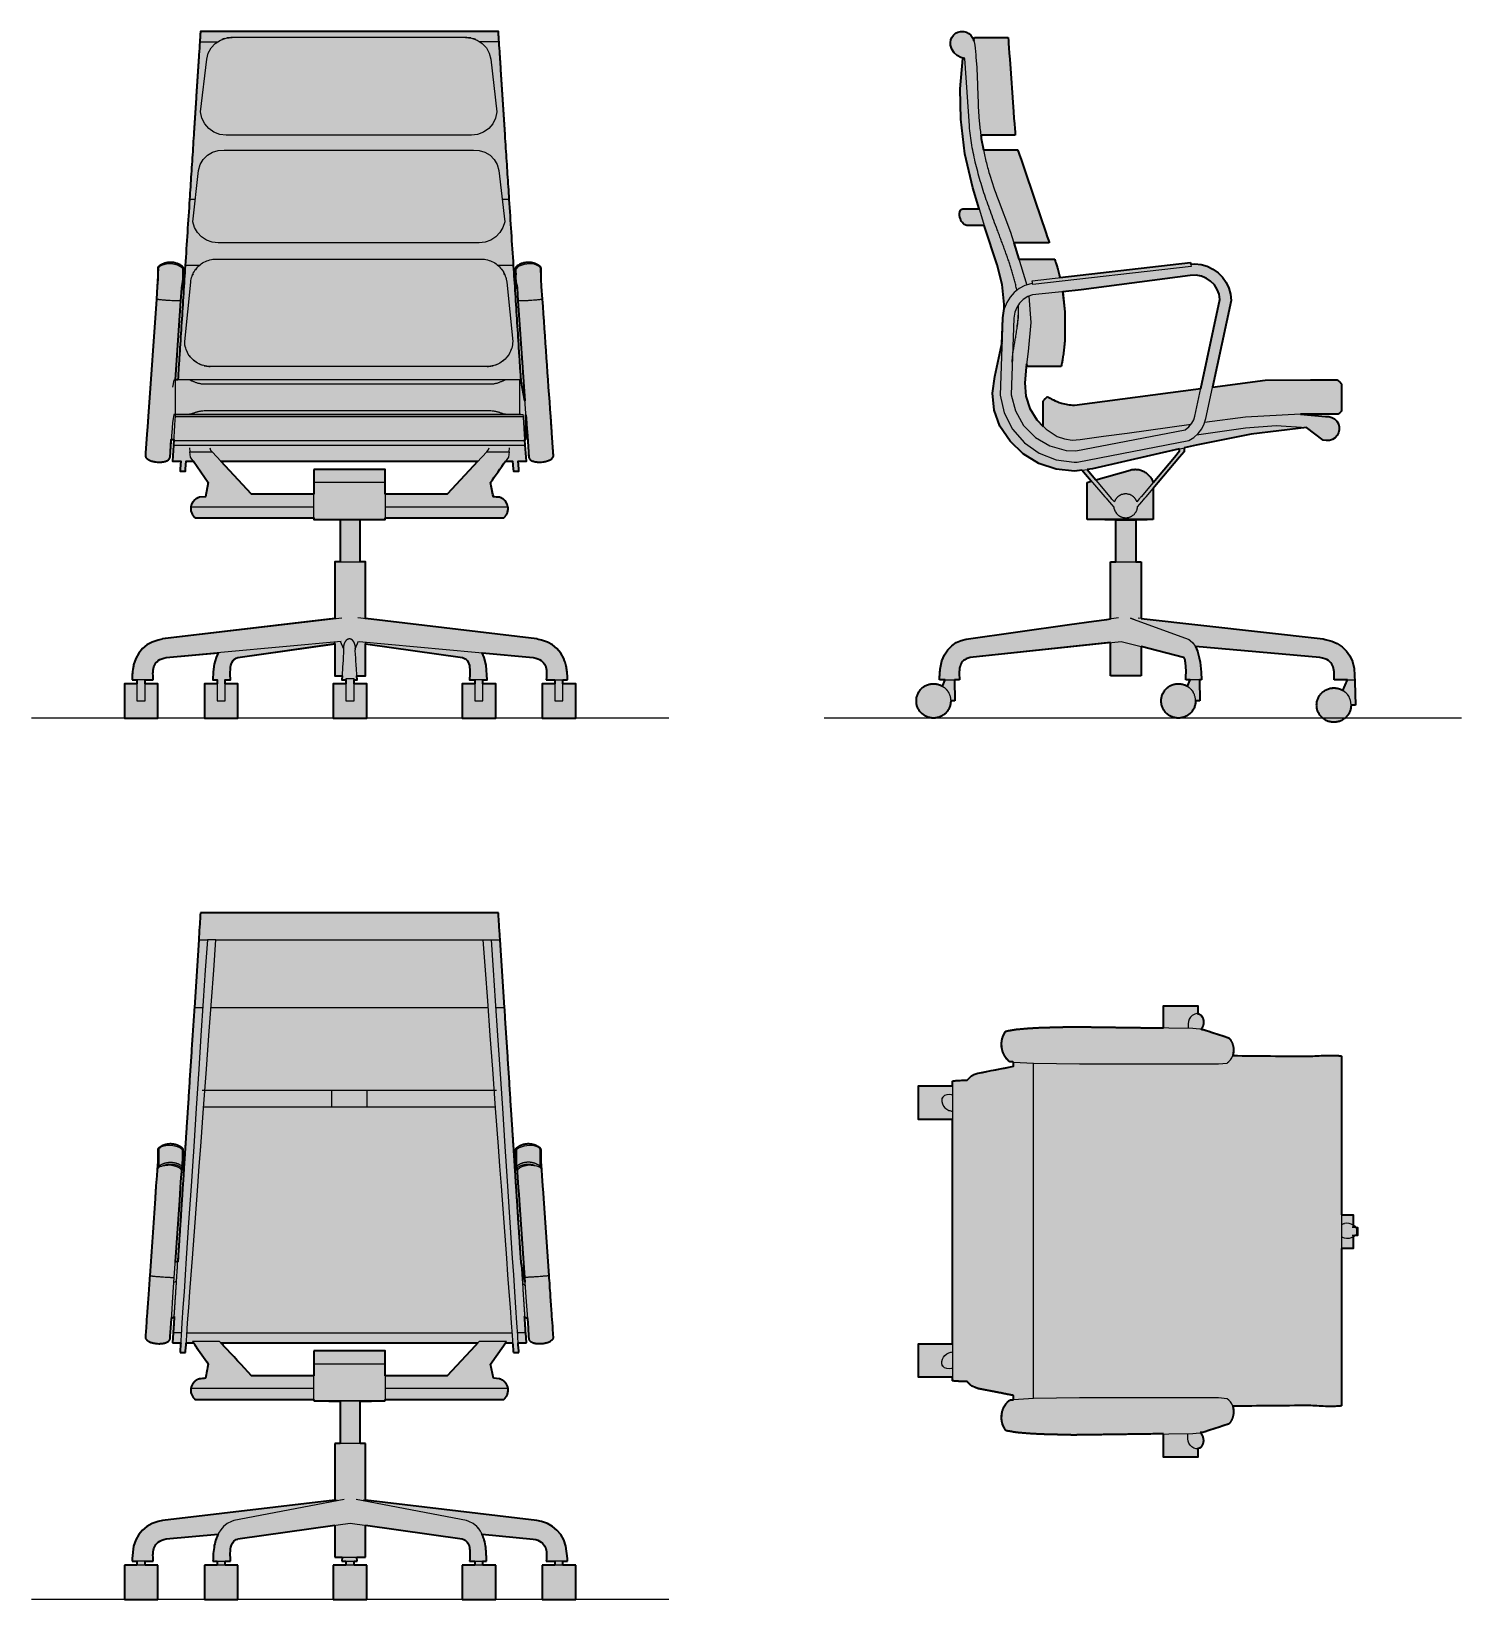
# Model space of a CAD drawing. Header units: millimetres. Extents: x 0 to 2114, y 0 to 2318.
import ezdxf

# ---------------------------------------------------------------- set-up
doc = ezdxf.new("R2010")
doc.units = ezdxf.units.MM
doc.layers.add('Blocks', color=7, linetype='Continuous')
doc.layers.add('Blocks$Fill', color=7, linetype='Continuous', true_color=0xffffff)
for name, color, linetype, lineweight, true_color in [('Blocks$Inner', 7, 'Continuous', 25, 0x007f00), ('Blocks$Outline', 7, 'Continuous', 35, 0xff3f3f), ('Groud', 7, 'Continuous', 25, 0x243775)]:
    doc.layers.add(name, color=color, linetype=linetype, lineweight=lineweight, true_color=true_color)

# ---------------------------------------------------------------- blocks, each defined once
blk = doc.blocks.new('Eames Soft Pad Office Chair Front')
at = {"layer": 'Blocks$Fill'}
h = blk.add_hatch(color=256, dxfattribs=at)
h.paths.add_polyline_path([(522.8, 296.1), (522.8, 293.7), (485.9, 293.7), (485.9, 231), (493.8, 231), (493.8, 147), (747.3, 117), (747.3, 117), (747.3, 117), (747.3, 117), (747.3, 116.9), (747.3, 116.9), (747.4, 116.9), (747.4, 116.9), (747.4, 116.9), (747.4, 116.9), (747.4, 116.9), (747.5, 116.9), (747.5, 116.9), (747.5, 116.9), (747.5, 116.9), (747.5, 116.9), (747.5, 116.9), (747.6, 116.8), (747.6, 116.8), (747.6, 116.8), (747.6, 116.8), (747.6, 116.8), (747.7, 116.8), (747.7, 116.8), (747.7, 116.8), (747.7, 116.7), (747.7, 116.7), (747.7, 116.7), (747.8, 116.7), (747.8, 116.6), (747.8, 116.6), (754.1, 115.4), (762.7, 112.4), (770.3, 108.2), (776.8, 102.9), (782.5, 96.2), (786.9, 88.3), (788.1, 84.5), (788.4, 83.5), (788.7, 82.6), (789.1, 81.6), (789.3, 80.7), (789.9, 78.8), (790.3, 77), (790.7, 75.2), (791.1, 73.4), (791.4, 71.6), (791.6, 69.9), (791.8, 68.2), (792, 66.5), (792.2, 63.2), (792.3, 60), (792.4, 56.8), (791.3, 56.8), (785.7, 56.8), (785.7, 50.8), (804.8, 50.8), (804.8, 25.4), (804.8, 0), (755.2, 0), (755.2, 25.4), (755.2, 50.8), (773.8, 50.8), (773.8, 56.8), (770.8, 56.8), (761.1, 56.8), (761.3, 59.9), (761.4, 62.9), (761.5, 64.3), (761.5, 65.7), (761.4, 67.1), (761.4, 68.4), (761.3, 69.7), (761.1, 70.9), (761.1, 71.6), (761, 72.2), (760.9, 72.8), (760.7, 73.3), (760.6, 73.9), (760.5, 74.5), (760.3, 75.1), (760.2, 75.6), (760, 76.2), (759.8, 76.7), (759.6, 77.2), (759.4, 77.7), (759.2, 78.3), (758.9, 78.8), (758.6, 79.3), (758.4, 79.8), (758.1, 80.2), (757.8, 80.7), (757.4, 81.2), (757.1, 81.6), (756.9, 81.9), (756.7, 82.1), (756.5, 82.3), (756.3, 82.5), (756.1, 82.7), (755.9, 83), (755.7, 83.2), (755.5, 83.4), (755.3, 83.6), (755, 83.8), (754.6, 84.2), (754.1, 84.6), (753.6, 85), (753, 85.4), (752.5, 85.7), (751.9, 86.1), (751.3, 86.4), (750.6, 86.7), (750, 87.1), (749.3, 87.4), (748.6, 87.7), (747.8, 88), (747.1, 88.2), (746.3, 88.5), (745.5, 88.7), (744.6, 89), (743.8, 89.2), (742.9, 89.4), (741.9, 89.6), (666.4, 96.5), (669.4, 89.6), (672.2, 78.1), (673.8, 56.8), (673.5, 56.8), (667.4, 56.8), (667.4, 50.8), (686.4, 50.8), (686.4, 25.4), (686.4, 0), (636.8, 0), (636.8, 25.4), (636.8, 50.8), (655.5, 50.8), (655.5, 56.8), (647.7, 56.8), (648.2, 64.7), (648.2, 71.1), (647.7, 75.8), (647.4, 77.6), (646.7, 80.2), (646.3, 81.3), (646.2, 81.5), (644.1, 85), (644, 85.2), (643.8, 85.4), (643.6, 85.5), (643.5, 85.7), (643.3, 85.9), (643.1, 86.1), (643, 86.2), (642.8, 86.4), (642.6, 86.6), (642.4, 86.7), (642.2, 86.9), (642, 87.1), (641.8, 87.2), (641.6, 87.4), (641.4, 87.5), (641.2, 87.7), (641, 87.8), (640.8, 88), (640.5, 88.1), (640.3, 88.2), (640.1, 88.4), (639.8, 88.5), (639.6, 88.6), (639.4, 88.7), (639.1, 88.9), (638.9, 89), (638.6, 89.1), (638.3, 89.2), (638.1, 89.3), (637.8, 89.4), (637.3, 89.6), (493.8, 109.9), (493.8, 62.7), (481, 62.7), (481.4, 56.8), (481.2, 56.8), (476.9, 56.8), (476.9, 50.8), (495.9, 50.8), (495.9, 25.4), (495.9, 0), (446.3, 0), (446.3, 25.4), (446.3, 50.8), (465, 50.8), (465, 56.8), (463.8, 56.8), (458.8, 56.8), (459.2, 62.6), (459.2, 62.7), (448.4, 62.7), (448.4, 110), (305, 89.6), (304.4, 89.4), (304.2, 89.3), (303.9, 89.2), (303.6, 89.1), (303.4, 89), (303.1, 88.9), (302.9, 88.7), (302.6, 88.6), (302.4, 88.5), (302.2, 88.4), (301.9, 88.2), (301.7, 88.1), (301.5, 88), (301.3, 87.8), (301.1, 87.7), (300.8, 87.5), (300.6, 87.4), (300.4, 87.2), (300.2, 87.1), (300, 86.9), (299.8, 86.7), (299.7, 86.6), (299.5, 86.4), (299.3, 86.2), (299.1, 86.1), (298.9, 85.9), (298.8, 85.7), (298.6, 85.5), (298.4, 85.4), (298.3, 85.2), (298.1, 85), (296.2, 81.7), (295.7, 80.5), (295.2, 79.1), (294.8, 77.5), (294.5, 75.8), (294.1, 71.9), (294, 68), (294, 64.7), (294.5, 56.8), (286.4, 56.8), (286.4, 50.8), (305.4, 50.8), (305.4, 25.4), (305.4, 0), (255.8, 0), (255.8, 25.4), (255.8, 50.8), (274.5, 50.8), (274.5, 56.8), (272.1, 56.8), (268.4, 56.8), (268.9, 68.2), (270.4, 79.9), (272.9, 89.7), (275.9, 96.7), (199.3, 89.7), (199.3, 89.6), (198.4, 89.4), (197.5, 89.2), (196.6, 89), (195.8, 88.7), (194.9, 88.5), (194.2, 88.2), (193.4, 88), (192.7, 87.7), (191.9, 87.4), (191.3, 87.1), (190.6, 86.7), (190, 86.4), (189.3, 86.1), (188.8, 85.7), (188.2, 85.4), (187.7, 85), (187.1, 84.6), (186.6, 84.2), (186.2, 83.8), (185.9, 83.6), (185.7, 83.4), (185.5, 83.2), (185.3, 83), (185.1, 82.7), (184.9, 82.5), (184.7, 82.3), (184.5, 82.1), (184.3, 81.9), (184.1, 81.6), (183.8, 81.2), (183.5, 80.7), (183.2, 80.2), (182.9, 79.8), (182.6, 79.3), (182.3, 78.8), (182.1, 78.3), (181.8, 77.7), (181.6, 77.2), (181.4, 76.7), (181.2, 76.2), (181.1, 75.6), (180.9, 75.1), (180.7, 74.5), (180.6, 73.9), (180.5, 73.3), (180.4, 72.8), (180.3, 72.2), (180.2, 71.6), (180.1, 70.9), (179.9, 69.7), (179.8, 68.4), (179.8, 67.1), (179.8, 65.7), (179.8, 64.3), (179.8, 62.9), (179.9, 59.9), (180.2, 56.8), (179, 56.8), (170.4, 56.8), (168, 56.8), (168, 50.8), (187.1, 50.8), (187.1, 25.4), (187.1, 0), (137.5, 0), (137.5, 25.4), (137.5, 50.8), (156.1, 50.8), (156.1, 56.8), (153.9, 56.8), (148.8, 56.8), (148.9, 60.9), (149, 63.7), (149.3, 66.5), (149.5, 69), (149.9, 71.6), (150.1, 72.9), (150.3, 74.3), (150.6, 75.6), (150.9, 77.1), (151.1, 78.8), (154.3, 88.3), (158.8, 96.2), (164.4, 102.9), (170.9, 108.2), (178.6, 112.4), (187.2, 115.4), (193.4, 116.6), (193.4, 116.6), (193.5, 116.7), (193.5, 116.7), (193.5, 116.7), (193.5, 116.7), (193.5, 116.8), (193.5, 116.8), (193.6, 116.8), (193.6, 116.8), (193.6, 116.8), (193.6, 116.8), (193.6, 116.8), (193.7, 116.8), (193.7, 116.9), (193.7, 116.9), (193.7, 116.9), (193.7, 116.9), (193.7, 116.9), (193.8, 116.9), (193.8, 116.9), (193.8, 116.9), (193.8, 116.9), (193.8, 116.9), (193.9, 116.9), (193.9, 116.9), (193.9, 116.9), (193.9, 117), (193.9, 117), (193.9, 117), (194, 117), (448.4, 147.1), (448.4, 231), (456.4, 231), (456.4, 293.7), (417.4, 293.7), (417.4, 296.1), (241.8, 296.1), (240.5, 297.4), (240.4, 297.5), (240, 298), (239.7, 298.3), (239.4, 298.6), (239.1, 299), (238.9, 299.4), (238.6, 299.8), (238.3, 300.2), (238, 300.7), (237.7, 301.1), (237.5, 301.6), (237.2, 302.2), (237, 302.7), (236.8, 303), (236.7, 303.3), (236.6, 303.6), (236.5, 303.9), (236.4, 304.2), (236.3, 304.5), (236.2, 304.8), (236.1, 305.1), (236.1, 305.4), (236, 305.7), (235.9, 306.1), (235.8, 306.4), (235.8, 306.7), (235.7, 307.1), (235.7, 307.4), (235.7, 307.7), (235.6, 308.1), (235.6, 308.4), (235.6, 308.8), (235.6, 309.2), (235.6, 309.5), (235.6, 309.9), (235.6, 310.3), (235.6, 310.6), (235.6, 311), (235.7, 311.4), (235.7, 311.8), (235.7, 312.1), (236.8, 316), (238.7, 319.5), (239.9, 321), (240.8, 322.1), (241.2, 322.4), (241.4, 322.6), (241.9, 322.9), (243.1, 323.9), (243.5, 324.2), (243.9, 324.5), (243.9, 324.5), (243.9, 324.5), (243.9, 324.5), (243.9, 324.5), (243.9, 324.5), (243.9, 324.5), (243.9, 324.5), (243.9, 324.5), (243.9, 324.5), (243.9, 324.5), (243.9, 324.5), (243.9, 324.5), (243.9, 324.5), (243.9, 324.5), (243.9, 324.5), (243.9, 324.5), (243.9, 324.5), (243.9, 324.5), (243.9, 324.5), (243.9, 324.5), (243.9, 324.5), (243.9, 324.5), (243.9, 324.5), (243.9, 324.5), (243.9, 324.5), (243.9, 324.5), (243.9, 324.5), (243.9, 324.5), (243.9, 324.5), (243.9, 324.5), (243.9, 324.5), (243.9, 324.5), (243.9, 324.5), (243.9, 324.5), (243.9, 324.5), (243.9, 324.5), (243.9, 324.5), (243.9, 324.4), (244.1, 324.6), (244.4, 324.7), (244.8, 324.9), (245.1, 325.1), (245.6, 325.4), (246.1, 325.6), (246.5, 325.8), (247, 325.9), (247.4, 326.1), (247.9, 326.3), (248.4, 326.4), (257.4, 327.2), (261.5, 348.2), (239.5, 379.7), (228.9, 379.7), (228, 368.3), (227.8, 365.2), (219.7, 365.2), (219.9, 368.3), (220.7, 379.7), (208.6, 379.7), (210.2, 403.7), (210.7, 411.8), (206.7, 411.7), (204.9, 385.4), (204.9, 385.3), (204.9, 385.2), (204.9, 385.1), (204.8, 385), (204.8, 384.9), (204.8, 384.8), (204.8, 384.7), (204.7, 384.5), (204.7, 384.4), (204.7, 384.3), (204.6, 384.2), (204.6, 384.1), (204.5, 384), (204.5, 383.9), (204.4, 383.8), (204.4, 383.7), (204.3, 383.7), (204.3, 383.6), (204.2, 383.5), (204.2, 383.4), (204.1, 383.3), (204, 383.2), (204, 383.1), (203.9, 383), (203.8, 382.9), (203.7, 382.9), (203.7, 382.8), (203.6, 382.7), (203.4, 382.5), (203.3, 382.4), (203.1, 382.2), (202.9, 382.1), (202.8, 381.9), (202.6, 381.8), (202.4, 381.6), (202.2, 381.5), (202, 381.4), (201.8, 381.3), (201.6, 381.1), (201.4, 381), (201.2, 380.9), (201, 380.8), (200.6, 380.6), (200.2, 380.4), (199.8, 380.3), (199.4, 380.1), (199, 380), (198.6, 379.8), (198.2, 379.7), (197.8, 379.5), (197.3, 379.4), (196.9, 379.3), (196, 379.1), (195.1, 378.9), (194.3, 378.8), (193.4, 378.7), (192.2, 378.5), (191, 378.5), (189.8, 378.4), (188.6, 378.4), (187.4, 378.4), (186.1, 378.5), (184.9, 378.6), (183.8, 378.7), (182.6, 378.9), (181.4, 379.1), (180.3, 379.4), (179.1, 379.6), (178.5, 379.8), (177.9, 380), (177.3, 380.2), (176.7, 380.4), (176.2, 380.6), (175.6, 380.8), (175, 381), (174.5, 381.3), (173.9, 381.6), (173.4, 381.8), (172.9, 382.1), (172.4, 382.4), (172.2, 382.6), (171.9, 382.7), (171.7, 382.9), (171.4, 383.1), (171.2, 383.3), (171, 383.4), (170.8, 383.6), (170.5, 383.8), (170.3, 384.1), (170.1, 384.3), (170, 384.4), (169.9, 384.5), (169.8, 384.6), (169.7, 384.7), (169.6, 384.9), (169.5, 385), (169.4, 385.1), (169.4, 385.2), (169.3, 385.3), (169.2, 385.5), (169.1, 385.6), (169.1, 385.7), (169, 385.9), (168.9, 386), (168.9, 386.1), (168.8, 386.2), (168.8, 386.4), (168.7, 386.5), (168.7, 386.7), (168.7, 386.8), (168.6, 386.9), (168.6, 386.9), (168.6, 387), (168.6, 387.1), (168.6, 387.2), (168.6, 387.2), (168.6, 387.3), (168.6, 387.4), (168.6, 387.4), (168.6, 387.5), (168.5, 387.6), (168.5, 387.7), (168.5, 387.7), (168.5, 387.8), (168.6, 387.9), (168.6, 387.9), (168.8, 391.7), (184.7, 619.3), (184.7, 619.3), (184.7, 619.3), (184.7, 619.3), (184.7, 619.3), (184.7, 619.3), (184.7, 619.3), (184.7, 619.3), (184.7, 619.3), (184.7, 619.3), (186.1, 638.2), (186.8, 649), (186.8, 664.7), (186.8, 664.8), (186.8, 664.9), (186.8, 665), (186.8, 665.1), (186.8, 665.2), (186.9, 665.3), (186.9, 665.4), (186.9, 665.5), (186.9, 665.6), (186.9, 665.7), (187, 665.8), (187, 665.9), (187, 666), (187.1, 666.1), (187.1, 666.2), (187.2, 666.3), (187.2, 666.4), (187.3, 666.5), (187.3, 666.6), (187.4, 666.7), (187.4, 666.8), (187.5, 666.9), (187.6, 667), (187.6, 667.1), (187.7, 667.2), (187.8, 667.3), (187.9, 667.4), (187.9, 667.4), (188, 667.5), (188.1, 667.6), (188.2, 667.7), (188.3, 667.7), (188.8, 668.1), (189.3, 668.5), (189.8, 668.8), (190.3, 669.1), (190.8, 669.5), (191.3, 669.8), (191.9, 670.1), (192.4, 670.4), (193, 670.6), (193.5, 670.9), (194, 671.2), (194.6, 671.4), (195.2, 671.6), (195.7, 671.8), (196.3, 672), (196.8, 672.2), (197.4, 672.4), (197.9, 672.5), (198.5, 672.7), (199.1, 672.8), (199.6, 673), (200.2, 673.1), (200.7, 673.2), (201.3, 673.3), (201.8, 673.4), (202.4, 673.4), (202.9, 673.5), (203.5, 673.5), (204, 673.6), (204.6, 673.6), (205.1, 673.6), (205.6, 673.6), (206.2, 673.6), (206.7, 673.6), (207.3, 673.6), (207.8, 673.5), (208.4, 673.5), (209, 673.4), (209.5, 673.3), (210.1, 673.3), (210.7, 673.2), (211.2, 673.1), (211.8, 672.9), (212.4, 672.8), (212.9, 672.7), (213.5, 672.5), (214.1, 672.3), (214.6, 672.2), (215.2, 672), (215.8, 671.8), (216.3, 671.5), (216.9, 671.3), (217.5, 671.1), (218, 670.8), (218.6, 670.5), (219.1, 670.2), (219.7, 669.9), (220.2, 669.6), (220.7, 669.3), (221.3, 669), (221.8, 668.6), (222.3, 668.3), (222.8, 667.9), (223.3, 667.5), (223.4, 667.4), (223.5, 667.4), (223.5, 667.3), (223.6, 667.2), (223.7, 667.1), (223.7, 667.1), (223.8, 667), (223.8, 666.9), (223.9, 666.8), (224, 666.7), (224, 666.6), (224.1, 666.5), (224.1, 666.5), (224.1, 666.4), (224.2, 666.3), (224.2, 666.2), (224.3, 666.1), (224.3, 666), (224.3, 665.9), (224.4, 665.8), (224.4, 665.7), (224.4, 665.6), (224.4, 665.5), (224.4, 665.5), (224.5, 665.4), (224.5, 665.3), (224.5, 665.2), (224.5, 665.1), (224.5, 665), (224.5, 664.9), (224.5, 664.8), (224.5, 664.7), (224.5, 637.8), (224.5, 637.6), (224.5, 637.5), (224.5, 637.5), (224.5, 637.4), (224.5, 637.3), (224.5, 637.3), (224.5, 637.2), (224.4, 637.2), (224.4, 637.1), (224.4, 637), (224.4, 637), (224.4, 636.9), (224.3, 636.8), (224.3, 636.8), (224.3, 636.8), (224.3, 636.7), (224.3, 636.7), (224.3, 636.7), (224.2, 636.7), (224.2, 636.6), (224.2, 636.6), (224.2, 636.6), (224.2, 636.5), (224.1, 636.5), (224.1, 636.5), (224.1, 636.4), (224.1, 636.4), (224.1, 636.4), (224, 636.4), (224, 636.3), (224, 636.3), (224, 636.3), (223.9, 636.3), (223.9, 636.2), (223.9, 636.2), (223.9, 636.2), (223.8, 636.2), (223.8, 636.1), (223.8, 636.1), (223.8, 636.1), (223.7, 636.1), (223.7, 636.1), (223.7, 636), (223.6, 636), (223.6, 636), (223.6, 636), (223.6, 636), (223.5, 635.9), (223.5, 635.9), (223.5, 635.9), (223.4, 635.9), (223.4, 635.9), (223.3, 635.8), (223.3, 635.8), (223.3, 635.8), (223.3, 635.8), (223.3, 635.8), (223.3, 635.8), (223.2, 635.8), (223.2, 635.8), (223.2, 635.8), (223.2, 635.8), (223.2, 635.8), (223.2, 635.8), (223.2, 635.8), (223.2, 635.8), (223.2, 635.8), (223.2, 635.8), (223.1, 635.8), (223.1, 635.8), (223.1, 635.8), (223.1, 635.8), (223.1, 635.8), (223.1, 635.8), (223.1, 635.8), (223.1, 635.8), (223.1, 635.8), (223.1, 635.8), (223, 635.8), (223, 635.8), (223, 635.8), (223, 635.8), (223, 635.8), (223, 635.8), (223, 635.8), (223, 635.8), (223, 635.8), (223, 635.8), (222.9, 635.8), (222.9, 635.8), (222.9, 635.9), (222.9, 635.9), (222.9, 635.9), (222.9, 635.9), (222.9, 635.9), (222.9, 635.9), (222.9, 635.9), (222.9, 635.9), (222.9, 635.9), (222.9, 635.9), (222.8, 635.9), (222.8, 635.9), (222.8, 635.9), (222.8, 635.9), (222.8, 635.9), (222.8, 636), (222.8, 636), (222.8, 636), (222.8, 636), (222.8, 636), (222.8, 636), (222.8, 636), (222.8, 636), (222.8, 636), (222.8, 636), (222.8, 636), (222.8, 636.1), (222.7, 636.1), (222.7, 636.1), (222.7, 636.1), (222.7, 636.1), (222.7, 636.1), (222.7, 636.1), (222.7, 636.1), (222.7, 636.1), (222.7, 636.1), (222.7, 636.2), (222.7, 636.2), (222.7, 636.2), (222.7, 636.2), (222.7, 636.2), (222.7, 636.2), (222.7, 636.2), (222.7, 640.4), (222.4, 635.7), (212.9, 500), (212.9, 500), (215.4, 500), (216.4, 500), (217.7, 518.8), (219.2, 542), (233.8, 766.7), (236.2, 804.2), (248.9, 999.9), (249.3, 1004.9), (249.9, 1015.2), (690.3, 1015.2), (690.3, 1014.1), (691.3, 999.9), (692.5, 980.4), (706.4, 766.7), (709.6, 718.2), (722.5, 518.8), (723.9, 497.7), (729.4, 469.2), (719.1, 616.8), (717.5, 640.4), (717.5, 636.2), (717.5, 636.2), (717.5, 636.2), (717.5, 636.2), (717.5, 636.2), (717.5, 636.2), (717.5, 636.2), (717.5, 636.1), (717.5, 636.1), (717.5, 636.1), (717.5, 636.1), (717.5, 636.1), (717.5, 636.1), (717.5, 636.1), (717.5, 636.1), (717.4, 636.1), (717.4, 636.1), (717.4, 636), (717.4, 636), (717.4, 636), (717.4, 636), (717.4, 636), (717.4, 636), (717.4, 636), (717.4, 636), (717.4, 636), (717.4, 636), (717.4, 636), (717.4, 635.9), (717.4, 635.9), (717.4, 635.9), (717.4, 635.9), (717.4, 635.9), (717.3, 635.9), (717.3, 635.9), (717.3, 635.9), (717.3, 635.9), (717.3, 635.9), (717.3, 635.9), (717.3, 635.9), (717.3, 635.9), (717.3, 635.9), (717.3, 635.9), (717.3, 635.8), (717.2, 635.8), (717.2, 635.8), (717.2, 635.8), (717.2, 635.8), (717.2, 635.8), (717.2, 635.8), (717.2, 635.8), (717.2, 635.8), (717.2, 635.8), (717.2, 635.8), (717.2, 635.8), (717.1, 635.8), (717.1, 635.8), (717.1, 635.8), (717.1, 635.8), (717.1, 635.8), (717.1, 635.8), (717.1, 635.8), (717.1, 635.8), (717.1, 635.8), (717.1, 635.8), (717, 635.8), (717, 635.8), (717, 635.8), (717, 635.8), (717, 635.8), (717, 635.8), (717, 635.8), (717, 635.8), (717, 635.8), (717, 635.8), (716.9, 635.8), (716.9, 635.8), (716.9, 635.8), (716.9, 635.8), (716.9, 635.8), (716.9, 635.8), (716.8, 635.9), (716.8, 635.9), (716.7, 635.9), (716.7, 635.9), (716.7, 635.9), (716.6, 636), (716.6, 636), (716.6, 636), (716.6, 636), (716.5, 636), (716.5, 636.1), (716.5, 636.1), (716.4, 636.1), (716.4, 636.1), (716.4, 636.1), (716.4, 636.2), (716.3, 636.2), (716.3, 636.2), (716.3, 636.2), (716.3, 636.3), (716.2, 636.3), (716.2, 636.3), (716.2, 636.3), (716.2, 636.4), (716.1, 636.4), (716.1, 636.4), (716.1, 636.4), (716.1, 636.5), (716, 636.5), (716, 636.5), (716, 636.6), (716, 636.6), (716, 636.6), (716, 636.7), (715.9, 636.7), (715.9, 636.7), (715.9, 636.7), (715.9, 636.8), (715.9, 636.8), (715.9, 636.8), (715.8, 636.9), (715.8, 637), (715.8, 637), (715.8, 637.1), (715.7, 637.2), (715.7, 637.2), (715.7, 637.3), (715.7, 637.3), (715.7, 637.4), (715.7, 637.5), (715.7, 637.5), (715.7, 637.6), (715.7, 637.8), (715.7, 664.7), (715.7, 664.8), (715.7, 664.9), (715.7, 665), (715.7, 665.1), (715.7, 665.2), (715.7, 665.3), (715.7, 665.4), (715.7, 665.5), (715.8, 665.5), (715.8, 665.6), (715.8, 665.7), (715.8, 665.8), (715.9, 665.9), (715.9, 666), (715.9, 666.1), (716, 666.2), (716, 666.3), (716.1, 666.4), (716.1, 666.5), (716.1, 666.5), (716.2, 666.6), (716.2, 666.7), (716.3, 666.8), (716.4, 666.9), (716.4, 667), (716.5, 667.1), (716.5, 667.1), (716.6, 667.2), (716.7, 667.3), (716.7, 667.4), (716.8, 667.4), (716.9, 667.5), (717.4, 667.9), (717.9, 668.3), (718.4, 668.6), (718.9, 669), (719.5, 669.3), (720, 669.6), (720.5, 669.9), (721.1, 670.2), (721.6, 670.5), (722.2, 670.8), (722.7, 671.1), (723.3, 671.3), (723.8, 671.5), (724.4, 671.8), (725, 672), (725.6, 672.2), (726.1, 672.3), (726.7, 672.5), (727.3, 672.7), (727.8, 672.8), (728.4, 672.9), (729, 673.1), (729.5, 673.2), (730.1, 673.3), (730.7, 673.3), (731.2, 673.4), (731.8, 673.5), (732.4, 673.5), (732.9, 673.6), (733.5, 673.6), (734, 673.6), (734.5, 673.6), (735.1, 673.6), (735.6, 673.6), (736.2, 673.6), (736.7, 673.5), (737.2, 673.5), (737.8, 673.4), (738.3, 673.4), (738.9, 673.3), (739.5, 673.2), (740, 673.1), (740.6, 673), (741.1, 672.8), (741.7, 672.7), (742.3, 672.5), (742.8, 672.4), (743.4, 672.2), (743.9, 672), (744.5, 671.8), (745, 671.6), (745.6, 671.4), (746.1, 671.2), (746.7, 670.9), (747.2, 670.6), (747.8, 670.4), (748.3, 670.1), (748.8, 669.8), (749.4, 669.5), (749.9, 669.1), (750.4, 668.8), (750.9, 668.5), (751.4, 668.1), (751.9, 667.7), (752, 667.7), (752.1, 667.6), (752.2, 667.5), (752.3, 667.4), (752.3, 667.4), (752.4, 667.3), (752.5, 667.2), (752.6, 667.1), (752.6, 667), (752.7, 666.9), (752.8, 666.8), (752.8, 666.7), (752.9, 666.6), (752.9, 666.5), (753, 666.4), (753, 666.3), (753.1, 666.2), (753.1, 666.1), (753.2, 666), (753.2, 665.9), (753.2, 665.8), (753.3, 665.7), (753.3, 665.6), (753.3, 665.5), (753.3, 665.4), (753.3, 665.3), (753.4, 665.2), (753.4, 665.1), (753.4, 665), (753.4, 664.9), (753.4, 664.8), (753.4, 664.7), (753.4, 649), (754.1, 638.2), (771.6, 387.9), (771.6, 387.8), (771.6, 387.7), (771.6, 387.6), (771.6, 387.5), (771.6, 387.4), (771.6, 387.3), (771.6, 387.2), (771.6, 387.1), (771.6, 387), (771.6, 386.9), (771.5, 386.8), (771.5, 386.6), (771.5, 386.5), (771.4, 386.4), (771.4, 386.3), (771.4, 386.2), (771.3, 386.1), (771.3, 386), (771.2, 385.9), (771.2, 385.8), (771.1, 385.7), (771.1, 385.6), (771, 385.5), (771, 385.4), (770.9, 385.4), (770.9, 385.3), (770.8, 385.2), (770.7, 385.1), (770.6, 384.9), (770.5, 384.7), (770.3, 384.5), (770.2, 384.4), (770, 384.2), (769.8, 384), (769.7, 383.9), (769.5, 383.7), (769.3, 383.6), (769.2, 383.4), (769, 383.3), (768.8, 383.1), (768.6, 383), (768.5, 382.9), (768.1, 382.6), (767.7, 382.4), (767.4, 382.2), (767, 381.9), (766.6, 381.7), (766.2, 381.5), (765.8, 381.3), (765.4, 381.1), (765, 381), (764.6, 380.8), (763.7, 380.5), (762.9, 380.2), (762, 379.9), (761.2, 379.7), (760, 379.4), (758.8, 379.1), (757.6, 378.9), (756.4, 378.7), (755.2, 378.6), (754, 378.5), (752.8, 378.4), (751.6, 378.4), (750.5, 378.4), (749.3, 378.5), (748.1, 378.5), (746.9, 378.7), (746.3, 378.7), (745.7, 378.8), (745.1, 378.9), (744.5, 379), (743.9, 379.2), (743.3, 379.3), (742.7, 379.5), (742.1, 379.6), (741.5, 379.8), (741, 380), (740.4, 380.2), (739.9, 380.5), (739.6, 380.6), (739.4, 380.7), (739.1, 380.8), (738.8, 381), (738.6, 381.1), (738.3, 381.3), (738.1, 381.4), (737.8, 381.6), (737.6, 381.8), (737.4, 382), (737.2, 382.1), (737.1, 382.2), (737, 382.3), (736.9, 382.4), (736.8, 382.5), (736.7, 382.6), (736.6, 382.7), (736.5, 382.8), (736.4, 382.9), (736.3, 383), (736.2, 383.2), (736.1, 383.3), (736, 383.4), (736, 383.5), (735.9, 383.6), (735.8, 383.8), (735.7, 383.9), (735.7, 384), (735.6, 384.2), (735.6, 384.3), (735.5, 384.4), (735.5, 384.4), (735.5, 384.5), (735.5, 384.6), (735.4, 384.6), (735.4, 384.7), (735.4, 384.8), (735.4, 384.8), (735.4, 384.9), (735.4, 385), (735.4, 385), (735.3, 385.1), (735.3, 385.2), (735.3, 385.3), (735.3, 385.3), (735.3, 385.4), (733.1, 417.1), (730.9, 448.4), (730.9, 412), (730.9, 412), (730.9, 412), (730.9, 411.9), (730.9, 411.9), (730.9, 411.9), (730.9, 411.9), (730.9, 411.9), (730.9, 411.9), (730.9, 411.9), (730.9, 411.9), (730.9, 411.9), (730.9, 411.9), (730.9, 411.9), (730.9, 411.9), (730.9, 411.9), (730.9, 411.9), (730.9, 411.9), (730.9, 411.9), (730.9, 411.8), (730.9, 411.8), (730.9, 411.8), (730.8, 411.8), (730.8, 411.8), (730.8, 411.8), (730.8, 411.8), (730.8, 411.8), (730.8, 411.8), (730.8, 411.8), (730.8, 411.8), (730.8, 411.8), (730.8, 411.8), (730.8, 411.8), (730.8, 411.8), (730.8, 411.7), (730.8, 411.7), (730.7, 411.7), (729.5, 411.7), (729.5, 411.2), (731.6, 379.7), (719.5, 379.7), (720.3, 368.3), (720.5, 365.2), (712.4, 365.2), (712.2, 368.3), (711.3, 379.7), (700.7, 379.7), (678.7, 348.2), (682.8, 327.2), (691.8, 326.4), (692.3, 326.3), (692.7, 326.1), (693.2, 325.9), (693.7, 325.8), (694.1, 325.6), (694.6, 325.3), (695, 325.1), (695.5, 324.9), (695.8, 324.7), (696.1, 324.6), (696.3, 324.4), (696.3, 324.4), (696.3, 324.4), (696.3, 324.4), (696.3, 324.4), (696.3, 324.4), (696.3, 324.4), (696.3, 324.4), (696.3, 324.4), (696.3, 324.4), (696.3, 324.4), (696.3, 324.4), (696.3, 324.4), (696.3, 324.4), (696.3, 324.4), (696.3, 324.4), (696.3, 324.4), (696.3, 324.4), (696.3, 324.4), (696.3, 324.4), (696.3, 324.4), (696.3, 324.4), (696.3, 324.4), (696.3, 324.4), (696.3, 324.4), (696.3, 324.4), (696.3, 324.4), (696.3, 324.4), (696.3, 324.4), (696.3, 324.4), (696.3, 324.4), (696.3, 324.4), (696.3, 324.4), (696.3, 324.4), (696.3, 324.4), (696.3, 324.4), (696.3, 324.4), (696.3, 324.4), (696.3, 324.4), (696.3, 324.4), (696.3, 324.4), (696.3, 324.4), (696.3, 324.4), (696.3, 324.4), (696.7, 324.2), (697.1, 323.9), (698.3, 322.9), (698.8, 322.6), (699, 322.4), (699.4, 322.1), (700.3, 321), (701.5, 319.5), (703.4, 316), (704.4, 312.1), (704.5, 311.8), (704.5, 311.5), (704.6, 311.1), (704.6, 310.8), (704.6, 310.5), (704.6, 310.1), (704.6, 309.8), (704.6, 309.5), (704.6, 309.2), (704.6, 308.8), (704.6, 308.5), (704.6, 308.2), (704.6, 307.9), (704.5, 307.6), (704.5, 307.3), (704.4, 307), (704.4, 306.7), (704.3, 306.3), (704.2, 305.8), (704.1, 305.2), (703.9, 304.6), (703.7, 304.1), (703.6, 303.5), (703.4, 303), (703.2, 302.5), (702.9, 302), (702.7, 301.6), (702.5, 301.1), (702.2, 300.7), (702, 300.3), (701.7, 299.9), (701.5, 299.5), (701.2, 299.2), (700.9, 298.8), (700.7, 298.5), (700.4, 298.2), (700.2, 297.9), (699.9, 297.6), (699.7, 297.4), (699.3, 297), (698.9, 296.6), (698.6, 296.4), (698.3, 296.1)], flags=0)
h.paths.add_polyline_path([(660.1, 379.7), (280.1, 379.7), (325.4, 330.9), (417.4, 330.9), (417.4, 348.2), (417.4, 367.7), (522.8, 367.7), (522.8, 348.2), (522.8, 330.9), (614.8, 330.9)], flags=0)
at = {"layer": 'Blocks$Inner'}
for p, q in [((248.9, 999.9), (275.9, 999.9)), ((641.5, 1006), (296.7, 1006)), ((691.3, 999.9), (662.4, 999.9)), ((273.1, 678.5), (664.9, 678.5)), ((186.8, 649), (186.8, 664.7)), ((224.5, 664.7), (224.5, 637.8)), ((715.7, 637.8), (715.7, 664.7)), ((753.4, 664.7), (753.4, 649)), ((222.7, 636.2), (222.7, 640.4)), ((717.5, 640.4), (717.5, 636.2)), ((673.7, 519.9), (264.3, 519.9)), ((678.9, 493.5), (255.4, 493.5)), ((212.9, 445.9), (727.3, 445.9)), ((678.9, 454.1), (255.4, 454.1)), ((730.9, 448.4), (730.9, 412)), ((728.9, 421.4), (730.7, 411.7)), ((210.2, 403.7), (210.7, 411.2)), ((729.6, 410.1), (210.6, 410.1)), ((730.7, 411.7), (729.5, 411.7)), ((168.8, 391.7), (168.6, 387.9)), ((204.9, 385.4), (205.2, 389.2)), ((280.1, 379.7), (660.1, 379.7)), ((735.3, 385.4), (735, 389.2)), ((771.4, 391.7), (771.6, 387.9)), ((245.6, 325.3), (248.4, 326.4)), ((694.6, 325.3), (691.8, 326.4)), ((235.7, 312.1), (417.4, 312.1)), ((238.7, 319.5), (240.6, 321.8)), ((242.9, 323.8), (244.1, 324.6)), ((522.8, 312.1), (704.4, 312.1)), ((696.1, 324.6), (697.3, 323.8)), ((699.6, 321.8), (701.5, 319.5)), ((417.4, 296.1), (241.8, 296.1)), ((456.4, 231), (456.4, 293.2)), ((485.9, 293.2), (485.9, 231)), ((698.3, 296.1), (522.8, 296.1)), ((457.7, 113.2), (199.3, 89.7)), ((449.6, 110.2), (305, 89.6)), ((456.5, 113.8), (461.4, 102.6)), ((478.8, 102.6), (483.7, 113.8)), ((484.6, 113.1), (741.9, 89.6)), ((637.3, 89.6), (492.8, 110)), ((646.2, 81.5), (644.1, 85)), ((150, 56.8), (148.8, 56.8)), ((179, 56.8), (180.2, 56.8)), ((765.6, 56.8), (764.3, 56.8)), ((791.3, 56.8), (792.4, 56.8))]:
    blk.add_line(p, q, dxfattribs=at)
for points in [[(691.3, 999.9), (690.9, 1004.9), (690.6, 1009.4), (690.5, 1012.2), (690.3, 1014.1), (690.3, 1015.2), (249.9, 1015.2), (249.9, 1014.1), (249.7, 1012.2), (249.6, 1009.4), (249.3, 1004.9), (248.9, 999.9)], [(641.5, 1006), (650.4, 1005.2), (658.9, 1002.2), (666.4, 997.3), (672.5, 990.8), (676.8, 983), (679.2, 974.3), (688.1, 896.2), (686.2, 887.1), (682, 878.7), (676, 871.6), (668.3, 866.1), (659.6, 862.7), (650.3, 861.6), (288, 861.6), (278.7, 862.7), (269.9, 866.1), (262.3, 871.6), (256.3, 878.7), (252.1, 887.1), (250.2, 896.2), (259.1, 974.3), (261.5, 983), (265.8, 990.8), (271.9, 997.3), (279.4, 1002.2), (287.8, 1005.2), (296.7, 1006)], [(242.2, 766.7), (233.8, 766.7), (230.6, 718.2), (227.4, 668.9)], [(712.8, 668.9), (709.6, 718.2), (706.4, 766.7), (695.8, 766.7)], [(172, 437.6), (172.6, 445.8), (184.7, 619.3), (186.1, 638.2), (187.1, 653.6), (187.8, 662.6), (187.8, 663.8), (187.5, 658.3)], [(224.2, 661.8), (224.2, 662.4), (224.1, 663), (223.9, 663.7), (223.2, 664.9), (222.1, 666.1), (220.4, 667.3), (215.9, 669.4), (209.3, 671), (201.4, 671.3), (193.8, 669.8), (191.3, 668.7), (189.8, 667.6), (189, 666.8), (188.5, 666.2), (188, 665.2), (187.9, 664.4)], [(223.8, 656.2), (224.2, 661.3), (224.1, 660.1), (223.5, 651), (222.4, 635.7), (221.1, 616.8), (212.9, 500)], [(248, 668.9), (227.4, 668.9), (224.7, 627.4), (222, 584.7), (219.2, 542), (217.7, 518.8), (216.4, 500)], [(723.9, 497.7), (722.5, 518.8), (721, 542), (718.2, 584.7), (715.5, 627.4), (712.8, 668.9), (690, 668.9)], [(752.3, 664.4), (752.2, 665), (752, 665.6), (751.7, 666.1), (750.9, 667.2), (749.6, 668.3), (747.8, 669.3), (743, 670.8), (736.3, 671.4), (728.4, 670.6), (721.1, 668.1), (718.7, 666.6), (717.4, 665.3), (716.7, 664.4), (716.3, 663.7), (716, 662.7), (716, 661.8)], [(719.1, 616.8), (717.8, 635.7), (716.7, 651), (716.1, 660.1), (716, 661.3), (716.4, 655.5)], [(752.7, 658.6), (752.3, 663.8), (752.4, 662.6), (753.1, 653.6), (754.1, 638.2), (755.5, 619.3)], [(226.6, 556.6), (231.1, 600.7), (235.5, 644.5)], [(702.5, 644.5), (707, 600.7), (711.4, 556.6)], [(731.8, 435.1), (731.3, 443.3), (719.1, 616.8)], [(768.2, 437.6), (767.6, 445.8), (755.5, 619.3)], [(212.5, 499.9), (212.5, 449.1), (212.2, 449.1), (210.8, 448.8), (208.4, 436.7)], [(729.4, 469.2), (723.5, 499.6), (721.8, 499.9), (721.4, 500), (718.9, 500), (714.6, 500), (708.6, 500.1), (701.2, 500.1), (233.1, 500.1), (225.7, 500.1), (219.7, 500), (215.4, 500), (212.9, 500), (212.5, 499.9), (210.8, 499.6), (208.7, 489)], [(210.8, 448.8), (723.5, 448.8), (722.1, 449.1), (721.8, 449.1), (721.8, 499.9)], [(212.4, 499.9), (212.4, 449.1), (233.5, 449.1), (700.8, 449.1), (721.9, 449.1), (721.9, 499.9)], [(168.6, 387.9), (170.8, 419.6), (171.5, 430.5), (172.6, 445.8)], [(206.7, 411.7), (210.7, 411.8), (210.9, 414.2), (211.1, 417.6), (211.4, 421.7), (211.6, 426.1), (211.9, 430.8), (212.2, 435.2), (212.5, 439.1), (212.7, 442.4), (212.8, 444.6), (212.9, 445.8), (213.1, 448.8), (727.1, 448.8)], [(729.6, 410.2), (729.6, 410.4), (729.5, 411.8), (729.3, 414.2), (729.1, 417.6), (728.8, 421.7), (728.6, 426.1), (728.3, 430.8), (728, 435.2), (727.7, 439.1), (727.5, 442.4), (727.4, 444.6), (727.3, 445.8), (727.1, 448.7)], [(735.3, 385.4), (733.1, 417.1), (732.3, 428), (731.3, 443.3)], [(767.6, 445.8), (768.7, 430.5), (769.4, 419.6), (771.6, 387.9)], [(208.5, 437.3), (207.9, 428), (207.1, 417.1), (204.9, 385.4)], [(239.5, 379.7), (228.9, 379.7), (228, 368.3), (227.8, 365.2), (219.7, 365.2), (219.9, 368.3), (220.7, 379.7), (208.6, 379.7), (210.2, 403.7), (730, 403.7)], [(210.6, 410.2), (210.6, 410.4), (210.7, 411.8)], [(233.5, 399.5), (234.2, 393.8), (267, 393.8), (325.4, 330.9), (417.4, 330.9)], [(263.8, 399.5), (264.9, 396.1), (267, 393.8)], [(522.8, 330.9), (614.8, 330.9), (673.2, 393.8), (675.3, 396.1), (676.4, 399.5)], [(673.2, 393.8), (706, 393.8), (706.7, 399.5)], [(729.5, 411.2), (730, 403.7), (731.6, 379.7), (719.5, 379.7), (720.3, 368.3), (720.5, 365.2), (712.4, 365.2), (712.2, 368.3), (711.3, 379.7), (700.7, 379.7)], [(248.4, 326.4), (257.4, 327.2), (261.5, 348.2), (235.2, 385.8), (234.2, 393.8)], [(706, 393.8), (705, 385.8), (678.7, 348.2), (682.8, 327.2), (691.8, 326.4)], [(522.8, 348.2), (522.8, 293.7), (417.4, 293.7), (417.4, 348.2)], [(235.7, 312.1), (236.8, 316), (238.7, 319.6), (241.4, 322.6), (244.7, 324.9), (248.4, 326.4), (245.6, 325.4), (243.1, 323.9), (240.8, 322.1), (238.9, 319.9)], [(701.3, 319.9), (699.4, 322.1), (697.1, 323.9), (694.5, 325.4), (691.8, 326.4), (695.5, 324.9), (698.8, 322.6), (701.5, 319.6), (703.4, 316), (704.4, 312.1)], [(439.7, 293.2), (471.1, 293.2), (502.5, 293.2)], [(448.4, 147.1), (448.4, 231), (471.1, 231), (493.8, 231), (493.8, 147)], [(194, 117), (458.8, 148.3)], [(747.3, 117), (482.4, 148.3)], [(148.9, 60.9), (151.1, 78.8), (154.3, 88.3), (158.8, 96.2), (164.4, 102.9), (170.9, 108.2), (178.6, 112.4), (187.2, 115.4), (193.4, 116.6)], [(788.1, 84.5), (786.9, 88.3), (782.5, 96.2), (776.8, 102.9), (770.3, 108.2), (762.7, 112.4), (754.1, 115.4), (747.8, 116.6)], [(275.9, 96.7), (272.9, 89.7), (270.4, 79.9), (268.9, 68.2), (268.4, 56.8), (268.7, 56.8)], [(459.4, 62.7), (448.4, 62.7), (448.4, 112.4)], [(461.5, 100.3), (461.2, 96.4), (460.9, 90.7), (460.6, 85.3), (460, 75.7), (459.2, 62.6), (458.8, 56.8), (459, 56.8), (459.9, 56.8), (461.5, 56.8), (463.8, 56.8), (465, 56.8)], [(476.9, 56.8), (478.7, 56.8), (480.3, 56.8), (481.2, 56.8), (481.4, 56.8), (480.4, 72.5), (480, 78.8), (479.7, 84.4), (479.4, 89.4), (479.1, 93.7), (478.7, 100.3), (478.7, 100.3)], [(493.8, 112.3), (493.8, 62.7), (480.9, 62.7)], [(666.3, 96.7), (669.4, 89.6), (672.2, 78.1), (673.8, 56.8), (673.5, 56.8)], [(298.1, 85), (296.2, 81.7), (295.7, 80.5), (295.2, 79.1), (294.8, 77.5), (294.5, 75.8), (294.1, 71.9), (294, 68), (294, 64.7), (294.5, 56.8), (286.1, 56.8)], [(673.8, 56.8), (673.3, 56.8), (672, 56.8), (670.1, 56.8), (667.6, 56.8), (656.1, 56.8), (647.7, 56.8), (648.2, 64.7), (648.2, 71.1), (647.7, 75.8), (647.4, 77.6), (646.7, 80.2), (646.3, 81.3), (646.1, 81.7)], [(168, 50.8), (187.1, 50.8), (187.1, 25.4), (187.1, 0), (137.5, 0), (137.5, 25.4), (137.5, 50.8), (156.1, 50.8)], [(180.2, 56.8), (170.4, 56.8), (167.3, 56.8), (164, 56.8), (160.5, 56.8), (157.1, 56.8), (153.9, 56.8), (151, 56.8), (148.8, 56.8)], [(156.1, 56.8), (156.1, 25.4), (168, 25.4), (168, 56.8)], [(286.4, 50.8), (305.4, 50.8), (305.4, 25.4), (305.4, 0), (255.8, 0), (255.8, 25.4), (255.8, 50.8), (274.5, 50.8)], [(268.5, 56.8), (269, 56.8), (270.2, 56.8), (272.1, 56.8), (274.5, 56.8), (274.5, 25.4), (286.4, 25.4), (286.4, 56.8)], [(476.9, 50.8), (495.9, 50.8), (495.9, 25.4), (495.9, 0), (446.3, 0), (446.3, 25.4), (446.3, 50.8), (465, 50.8)], [(667.4, 50.8), (686.4, 50.8), (686.4, 25.4), (686.4, 0), (636.8, 0), (636.8, 25.4), (636.8, 50.8), (655.5, 50.8)], [(655.5, 56.8), (655.5, 25.4), (667.4, 25.4), (667.4, 56.8)], [(785.7, 50.8), (804.8, 50.8), (804.8, 25.4), (804.8, 0), (755.2, 0), (755.2, 25.4), (755.2, 50.8), (773.8, 50.8)], [(761.1, 56.8), (770.8, 56.8), (773.9, 56.8), (777.2, 56.8), (780.7, 56.8), (784.1, 56.8), (787.3, 56.8), (790.2, 56.8), (792.4, 56.8)], [(773.8, 56.8), (773.8, 25.4), (785.7, 25.4), (785.7, 56.8)]]:
    blk.add_lwpolyline(points, dxfattribs=at)
for points in [[(247.2, 809.7), (249.6, 818.2), (254, 825.8), (260.1, 832.1), (267.6, 836.7), (276, 839.3), (284.8, 839.8), (653.3, 839.8), (662, 839.3), (670.4, 836.7), (677.9, 832.1), (684, 825.8), (688.5, 818.2), (690.9, 809.7), (699.6, 733.8), (696.9, 725.4), (692.5, 717.8), (686.4, 711.5), (679, 706.7), (670.8, 703.7), (662, 702.7), (276, 702.7), (267.3, 703.7), (259, 706.7), (251.6, 711.5), (245.6, 717.8), (241.1, 725.4), (238.5, 733.8)], [(522.8, 348.2), (417.4, 348.2), (417.4, 367.7), (522.8, 367.7)], [(465, 58.1), (465, 25.4), (476.9, 25.4), (476.9, 58.1)]]:
    blk.add_lwpolyline(points, close=True, dxfattribs=at)
for points in [[(223, 636.6, 0), (223, 637.8, 0), (223, 643.3, 0)], [(717.2, 636.6, 0), (717.2, 637.8, 0), (717.2, 643.3, 0)]]:
    blk.add_polyline3d(points, close=True, dxfattribs=at)
for points, knots in [([(233.8, 766.7), (234.6, 779.1), (235.8, 797.9), (237.5, 823.2), (238.7, 842.4), (239.8, 858.7), (240.6, 871.9), (241.3, 881.7), (241.9, 891.6), (242.5, 901.5), (243.1, 909.7), (243.5, 916.3), (243.8, 921.2), (244.1, 926.2), (244.6, 932.8), (245.1, 941), (245.8, 950.9), (246.4, 960.7), (247, 970.6), (247.9, 983.6), (248.5, 993.4), (248.9, 999.9)], [-451.324848, -451.324848, -451.324848, -451.324848, -451.158182, -451.074848, -450.991515, -450.908182, -450.866515, -450.824848, -450.783182, -450.741515, -450.699848, -450.679015, -450.658182, -450.637348, -450.616515, -450.574848, -450.533182, -450.491515, -450.449848, -450.408182, -450.324848, -450.324848, -450.324848, -450.324848]), ([(706.4, 766.7), (705.6, 779.1), (704.4, 797.9), (702.7, 823.2), (701.5, 842.4), (700.4, 858.7), (699.6, 871.9), (698.9, 881.7), (698.3, 891.6), (697.7, 901.5), (697, 911.4), (696.5, 919.6), (696, 926.2), (695.6, 932.8), (695.1, 941), (694.4, 950.9), (693.8, 960.7), (693.2, 970.6), (692.3, 983.6), (691.7, 993.4), (691.3, 999.9)], [7, 7, 7, 7, 7.166667, 7.25, 7.333333, 7.416667, 7.458333, 7.5, 7.541667, 7.583333, 7.625, 7.666667, 7.6875, 7.708333, 7.75, 7.791667, 7.833333, 7.875, 7.916667, 8, 8, 8, 8]), ([(695.5, 662.9), (695, 663.6), (694.1, 664.7), (693.2, 665.8), (692.7, 666.3)], [0.6686057, 0.6686057, 0.6686057, 0.6686057, 0.75, 0.8153707, 0.8153707, 0.8153707, 0.8153707]), ([(699.8, 655.2), (699.3, 656.4), (698.5, 658.2), (697.5, 659.8), (697.2, 660.4)], [0.371484, 0.371484, 0.371484, 0.371484, 0.5, 0.5676353, 0.5676353, 0.5676353, 0.5676353]), ([(221.1, 616.8), (221.1, 616.7), (220.7, 616.6), (219.7, 616.6), (218.5, 616.6), (216.8, 616.6), (214.7, 616.6), (212.4, 616.7), (209.3, 616.9), (205.3, 617.1), (201.2, 617.4), (198.1, 617.6), (195.4, 617.9), (192.8, 618.1), (190.4, 618.4), (188.9, 618.5), (187.4, 618.7), (186, 618.9), (185, 619.2), (184.7, 619.3), (184.7, 619.3)], [0, 0, 0, 0, 0.055556, 0.083333, 0.111111, 0.166667, 0.222222, 0.277778, 0.333333, 0.444444, 0.555556, 0.611111, 0.666667, 0.75, 0.791667, 0.833333, 0.875, 0.916667, 0.958333, 1, 1, 1, 1]), ([(755.5, 619.3), (755.5, 619.3), (755.1, 619.1), (754.1, 618.9), (752.9, 618.7), (751.2, 618.5), (749.1, 618.3), (746.8, 618), (743.8, 617.8), (739.8, 617.4), (735.7, 617.1), (732.6, 617), (729.9, 616.8), (727.2, 616.7), (724.9, 616.6), (723.4, 616.6), (721.9, 616.6), (720.5, 616.6), (719.4, 616.7), (719.1, 616.7), (719.1, 616.8)], [9.254237, 9.254237, 9.254237, 9.254237, 9.309792, 9.33757, 9.365348, 9.420903, 9.476459, 9.532015, 9.58757, 9.698681, 9.809792, 9.865348, 9.920903, 10.004237, 10.045903, 10.08757, 10.129237, 10.170903, 10.21257, 10.254237, 10.254237, 10.254237, 10.254237]), ([(255.6, 520.9), (256.1, 520.8), (258.9, 520.2), (261.9, 519.9), (264.3, 519.9)], [0.3999034, 0.3999034, 0.3999034, 0.3999034, 0.5, 1, 1, 1, 1]), ([(673.7, 519.9), (676.2, 519.9), (679.1, 520.2), (681.9, 520.8), (682.4, 520.9)], [410.3726868, 410.3726868, 410.3726868, 410.3726868, 410.8726868, 410.9736058, 410.9736058, 410.9736058, 410.9736058]), ([(695.8, 527), (696.3, 527.4), (697.3, 528.1), (698.2, 528.9), (698.6, 529.3)], [0.20408444, 0.20408444, 0.20408444, 0.20408444, 0.25, 0.28843097, 0.28843097, 0.28843097, 0.28843097]), ([(255.4, 493.5), (254, 493.6), (251.9, 493.7), (249.3, 494.2), (247.3, 494.6), (245.4, 495.1), (243.5, 495.8), (241.7, 496.5), (239.9, 497.2), (238.1, 497.9), (235.8, 498.9), (234.2, 499.6), (233.1, 500.1)], [429.589002, 429.589002, 429.589002, 429.589002, 429.755669, 429.839002, 429.922335, 430.005669, 430.089002, 430.172335, 430.255669, 430.339002, 430.422335, 430.589002, 430.589002, 430.589002, 430.589002]), ([(701.2, 500.1), (700.1, 499.6), (698.5, 498.9), (696.2, 497.9), (694.4, 497.2), (692.6, 496.5), (690.7, 495.8), (688.9, 495.1), (687, 494.6), (685, 494.2), (682.4, 493.7), (680.3, 493.6), (678.9, 493.5)], [5, 5, 5, 5, 5.166667, 5.25, 5.333333, 5.416667, 5.5, 5.583333, 5.666667, 5.75, 5.833333, 6, 6, 6, 6]), ([(255.4, 454.1), (254, 454), (252.1, 453.9), (249.5, 453.4), (247.6, 453.1), (245.8, 452.6), (243.9, 452.1), (242.1, 451.5), (240.4, 451), (238.6, 450.4), (236.3, 449.8), (234.6, 449.3), (233.5, 449.1)], [423.589002, 423.589002, 423.589002, 423.589002, 423.755669, 423.839002, 423.922335, 424.005669, 424.089002, 424.172335, 424.255669, 424.339002, 424.422335, 424.589002, 424.589002, 424.589002, 424.589002]), ([(700.8, 449.1), (699.7, 449.3), (698, 449.8), (695.7, 450.4), (693.9, 451), (692.2, 451.5), (690.3, 452.1), (688.5, 452.6), (686.7, 453.1), (684.8, 453.4), (682.2, 453.9), (680.3, 454), (678.9, 454.1)], [-1, -1, -1, -1, -0.833333, -0.75, -0.666667, -0.583333, -0.5, -0.416667, -0.333333, -0.25, -0.166667, 0, 0, 0, 0]), ([(168.6, 387.9), (168.5, 387.2), (168.8, 386), (169.7, 384.7), (170.8, 383.5), (172.4, 382.4), (174.4, 381.3), (176.7, 380.3), (179.1, 379.6), (181.4, 379.1), (184.5, 378.6), (187.8, 378.4), (191, 378.4), (193.8, 378.7), (196.3, 379.1), (198.6, 379.8), (200.3, 380.4), (201.8, 381.2), (203.3, 382.3), (204.5, 383.7), (204.8, 384.8), (204.9, 385.4)], [3.7734914, 3.7734914, 3.7734914, 3.7734914, 3.8290469, 3.8568247, 3.8846025, 3.940158, 3.9957136, 4.0512691, 4.1068247, 4.1623802, 4.2179358, 4.3290469, 4.3846025, 4.440158, 4.5234914, 4.565158, 4.6068247, 4.6484914, 4.690158, 4.7318247, 4.7734914, 4.7734914, 4.7734914, 4.7734914]), ([(771.6, 387.9), (771.7, 387.4), (771.5, 386.2), (770.5, 384.7), (769.2, 383.4), (767.7, 382.4), (766.2, 381.5), (764, 380.5), (761.6, 379.7), (758.8, 379.1), (755.7, 378.6), (752.4, 378.4), (749.3, 378.4), (746.9, 378.6), (744.5, 379), (742, 379.6), (739.9, 380.4), (738.2, 381.3), (736.9, 382.4), (735.8, 383.5), (735.4, 384.6), (735.3, 385.4)], [3.7734914, 3.7734914, 3.7734914, 3.7734914, 3.815158, 3.8568247, 3.8984914, 3.940158, 3.9818247, 4.0234914, 4.1068247, 4.1623802, 4.2179358, 4.3290469, 4.3846025, 4.440158, 4.4957136, 4.5512691, 4.6068247, 4.6623802, 4.690158, 4.7179358, 4.7734914, 4.7734914, 4.7734914, 4.7734914]), ([(241.6, 322.7), (241.8, 323), (242.3, 323.4), (243.1, 323.9), (243.9, 324.5), (244.7, 324.9), (245.6, 325.4), (246.8, 325.9), (247.8, 326.2), (248.4, 326.4)], [-3.7004252, -3.7004252, -3.7004252, -3.7004252, -3.6170919, -3.5337586, -3.4504252, -3.3670919, -3.2837586, -3.2004252, -3.0337586, -3.0337586, -3.0337586, -3.0337586]), ([(691.8, 326.4), (692.4, 326.2), (693.4, 325.9), (694.6, 325.4), (695.5, 324.9), (696.3, 324.5), (697.1, 323.9), (697.9, 323.4), (698.4, 323), (698.6, 322.7)], [90.2274906, 90.2274906, 90.2274906, 90.2274906, 90.3941573, 90.4774906, 90.560824, 90.6441573, 90.7274906, 90.810824, 90.8941573, 90.8941573, 90.8941573, 90.8941573]), ([(241.8, 296.1), (241.2, 296.7), (240.8, 297.1), (240.3, 297.6), (240, 298), (239.7, 298.3), (239.4, 298.6), (239.1, 299.1), (238.4, 300), (237.4, 301.6), (236.5, 303.8), (235.9, 305.9), (235.6, 307.7), (235.5, 309.6), (235.6, 311.1), (235.7, 312.1)], [175.6183372, 175.6183372, 175.6183372, 175.6183372, 175.7850039, 175.8127817, 175.8266706, 175.8405595, 175.8544483, 175.8683372, 175.896115, 175.9516706, 176.0072261, 176.0627817, 176.0905595, 176.1183372, 176.1738928, 176.1738928, 176.1738928, 176.1738928]), ([(704.4, 312.1), (704.6, 311.2), (704.7, 309.5), (704.5, 306.9), (704, 304.6), (703.2, 302.5), (702.4, 300.9), (701.7, 299.9), (701.2, 299.2), (700.7, 298.5), (700.2, 297.9), (699.8, 297.5), (699.5, 297.2), (699.3, 297), (699.1, 296.8), (698.9, 296.6), (698.5, 296.3), (698.4, 296.2), (698.3, 296.1)], [0, 0, 0, 0, 0.05, 0.1, 0.15, 0.2, 0.25, 0.275, 0.3, 0.325, 0.35, 0.375, 0.3875, 0.4, 0.4125, 0.425, 0.45, 0.5, 0.5, 0.5, 0.5]), ([(475.3, 114.4), (474.3, 115.8), (472.1, 117), (469.2, 117), (468.1, 116.7), (467.6, 116.5)], [-8.7561847, -8.7561847, -8.7561847, -8.7561847, -8.3276133, -8.1847561, -8.041899, -8.041899, -8.041899, -8.041899]), ([(148.8, 56.8), (148.8, 59.9), (149.1, 66.3), (150.4, 75.6), (152.2, 81.9), (153.2, 84.5)], [1.1496988, 1.1496988, 1.1496988, 1.1496988, 1.2996988, 1.4496988, 1.5496988, 1.5496988, 1.5496988, 1.5496988])]:
    blk.add_open_spline(points, degree=3, knots=knots, dxfattribs=at)
for points in [[(285.7, 1004.6), (284.3, 1004.2), (282.9, 1003.8), (281.5, 1003.2)], [(296.7, 1006), (294.1, 1006), (291.5, 1005.8), (289, 1005.4)], [(649.3, 1005.4), (646.8, 1005.8), (644.2, 1006), (641.5, 1006)], [(656.8, 1003.2), (655.4, 1003.8), (654, 1004.2), (652.5, 1004.6)], [(235.5, 644.5), (235.8, 647.6), (237.2, 653.5), (241.3, 661.8), (247.3, 668.8), (254.9, 674.3), (263.7, 677.7), (269.9, 678.5), (273.1, 678.5)], [(664.9, 678.5), (668.1, 678.5), (674.3, 677.7), (683.1, 674.3), (690.7, 668.9), (696.7, 661.8), (700.9, 653.5), (702.2, 647.6), (702.5, 644.5)], [(238.9, 656.7), (238.5, 655.9), (238.1, 655), (237.8, 654.1)], [(244.4, 665.2), (243.7, 664.5), (243.1, 663.7), (242.5, 662.9)], [(701.1, 651.8), (701.8, 649.4), (702.3, 647), (702.5, 644.5)], [(227.8, 548), (227.1, 550.8), (226.7, 553.7), (226.6, 556.6)], [(264.3, 519.9), (261, 519.9), (254.6, 520.7), (245.5, 524.4), (237.7, 530.3), (231.6, 538), (227.7, 547), (226.7, 553.3), (226.6, 556.6)], [(711.4, 556.6), (711.3, 553.3), (710.3, 547), (706.4, 538), (700.4, 530.3), (692.6, 524.4), (683.4, 520.7), (677, 519.9), (673.7, 519.9)], [(228.9, 544.6), (229.5, 543), (230.2, 541.4), (231, 539.9)], [(233.5, 535.9), (234.5, 534.4), (235.7, 532.9), (237, 531.6)], [(703, 533.8), (703.6, 534.6), (704.2, 535.4), (704.7, 536.1)], [(708.6, 543.2), (708.9, 544.1), (709.3, 545), (709.6, 545.9)], [(239.8, 528.9), (241.2, 527.7), (242.7, 526.7), (244.2, 525.7)], [(247.6, 523.8), (248.4, 523.4), (249.2, 523), (250.1, 522.7)], [(250.1, 522.7), (251.1, 522.2), (252.1, 521.9), (253.2, 521.6)], [(684.9, 521.6), (685.9, 521.9), (686.9, 522.2), (688, 522.7)], [(688, 522.7), (688.6, 523), (689.3, 523.3), (690, 523.6)], [(730.9, 412), (730.9, 411.9), (730.8, 411.8), (730.7, 411.7)], [(276.1, 96.9), (276.1, 96.8), (276, 96.7), (276, 96.7)], [(666.3, 96.6), (666.2, 96.7), (666.2, 96.7), (666.2, 96.8)], [(199.3, 89.6), (194.3, 88.6), (186.6, 85.4), (181.2, 78.1), (179.5, 68.8), (179.8, 61), (180.2, 56.8)], [(199.3, 89.7), (199.3, 89.7), (199.3, 89.6), (199.3, 89.6)], [(305, 89.6), (302, 88.6), (299.8, 87), (298.1, 85)], [(644.1, 85), (642.5, 87), (640.2, 88.6), (637.3, 89.6)], [(741.9, 89.6), (746.9, 88.6), (754.6, 85.4), (760, 78.1), (761.8, 68.8), (761.4, 61), (761.1, 56.8)], [(792.4, 56.8), (792.4, 58.9), (792.3, 63.1), (791.7, 69.8), (790.5, 76.9), (789, 81.9), (788.1, 84.5)]]:
    blk.add_open_spline(points, degree=3, dxfattribs=at)
for points, weights, knots in [([(188.3, 667.7), (196, 673.6), (205.6, 673.6), (215.5, 673.6), (223.3, 667.5)], [0.857164656707, 0.87655029643, 1, 0.874198862496, 0.856463908712], [7.181818, 7.181818, 7.181818, 7.843883, 7.843883, 8.518558, 8.518558, 8.518558]), ([(716.9, 667.5), (724.6, 673.6), (734.5, 673.6), (744.2, 673.6), (751.9, 667.7)], [0.856463908712, 0.874198862496, 1, 0.87655029643, 0.857164656707], [7.09424, 7.09424, 7.09424, 7.768915, 7.768915, 8.43098, 8.43098, 8.43098]), ([(186.8, 664.5), (186.8, 664.6), (186.8, 664.7), (186.8, 666.6), (188.3, 667.7)], [0.977749624877, 0.988416719234, 1, 0.832439570487, 0.856597458334], [6.2210638, 6.2210638, 6.2210638, 6.2831853, 6.2831853, 7.1818176, 7.1818176, 7.1818176]), ([(223.3, 667.5), (224.5, 666.4), (224.5, 664.7), (224.5, 664.6), (224.5, 664.5)], [0.853709661883, 0.848769521813, 1, 0.988416719234, 0.977749624877], [8.5185584, 8.5185584, 8.5185584, 9.3296126, 9.3296126, 9.3917341, 9.3917341, 9.3917341]), ([(715.7, 664.5), (715.7, 664.6), (715.7, 664.7), (715.7, 666.4), (716.9, 667.5)], [0.977749624877, 0.988416719234, 1, 0.848769521813, 0.853709661883], [6.2210638, 6.2210638, 6.2210638, 6.2831853, 6.2831853, 7.0942395, 7.0942395, 7.0942395]), ([(751.9, 667.7), (753.4, 666.6), (753.4, 664.7), (753.4, 664.6), (753.4, 664.5)], [0.856597458334, 0.832439570487, 1, 0.988416719234, 0.977749624877], [8.4309803, 8.4309803, 8.4309803, 9.3296126, 9.3296126, 9.3917341, 9.3917341, 9.3917341]), ([(223.3, 635.8), (223.2, 635.8), (223.1, 635.8), (222.7, 635.8), (222.7, 636.2), (222.7, 636.5), (223, 636.6)], [0.885083361792, 0.921505266041, 1, 0.707106781187, 1, 0.785601515147, 0.885083361791], [4.291419, 4.291419, 4.291419, 4.712389, 4.712389, 6.283185, 6.283185, 7.433012, 7.433012, 7.433012]), ([(224.2, 639.2), (224.5, 638.5), (224.5, 637.8), (224.5, 637.6), (224.5, 637.5)], [0.889983624069, 0.926595051119, 1, 0.988416719233, 0.977749624877], [2.7479194, 2.7479194, 2.7479194, 3.1415927, 3.1415927, 3.2037142, 3.2037142, 3.2037142]), ([(715.7, 637.5), (715.7, 637.6), (715.7, 637.8), (715.7, 638.5), (716, 639.2)], [0.977749624877, 0.988416719233, 1, 0.926595051119, 0.889983624069], [17.7340351, 17.7340351, 17.7340351, 17.7961566, 17.7961566, 18.1898299, 18.1898299, 18.1898299]), ([(717.2, 636.6), (717.5, 636.5), (717.5, 636.2), (717.5, 635.8), (717.1, 635.8), (717, 635.8), (716.9, 635.8)], [0.885083361791, 0.785601515147, 1, 0.707106781187, 1, 0.92150526604, 0.885083361792], [13.504738, 13.504738, 13.504738, 14.654564, 14.654564, 16.22536, 16.22536, 16.64633, 16.64633, 16.64633]), ([(475.3, 114.4), (473.3, 117), (470.1, 117), (466.9, 117), (464.9, 114.4)], [0.856792471339, 0.83177375807, 1, 0.83177375807, 0.856792471339], [-8.756185, -8.756185, -8.756185, -7.853982, -7.853982, -6.951779, -6.951779, -6.951779]), ([(462.2, 109.5), (461.2, 106.5), (461.2, 103.3), (461.2, 101.8), (461.5, 100.3)], [0.901471862266, 0.937323896766, 1, 0.968641910994, 0.943998417499], [-6.6193194, -6.6193194, -6.6193194, -6.2831853, -6.2831853, -6.1150108, -6.1150108, -6.1150108]), ([(478.7, 100.2), (479, 101.7), (479, 103.3), (479, 106.5), (478, 109.5)], [0.941823943144, 0.96725001821, 1, 0.937323896766, 0.901471862266], [-9.6004172, -9.6004172, -9.6004172, -9.424778, -9.424778, -9.0886439, -9.0886439, -9.0886439])]:
    blk.add_rational_spline(points, weights, degree=2, knots=knots, dxfattribs=at)
for points, weights in [([(187.6, 663), (186.9, 663.6), (186.8, 664.5)], [0.858905692627, 0.827770920631, 0.977749624877]), ([(224.5, 664.5), (224.5, 663.6), (223.7, 663)], [0.977749624877, 0.827770920631, 0.858905692627]), ([(716.5, 663), (715.7, 663.6), (715.7, 664.5)], [0.858905692627, 0.827770920631, 0.977749624877]), ([(753.4, 664.5), (753.3, 663.6), (752.6, 663)], [0.977749624877, 0.827770920631, 0.858905692627]), ([(224.5, 637.5), (224.4, 636.3), (223.3, 635.8)], [0.977749624877, 0.79097620873, 0.885083361792]), ([(716.9, 635.8), (715.8, 636.3), (715.7, 637.5)], [0.885083361793, 0.790976208729, 0.977749624877]), ([(193.4, 116.6), (193.7, 116.9), (194, 117)], [0.901554821221, 0.93443202461, 0.989827525652]), ([(747.8, 116.6), (747.6, 116.9), (747.3, 117)], [0.901554821225, 0.934432024653, 0.989827525787]), ([(464.9, 114.4), (463.1, 112.2), (462.2, 109.5)], [0.856792471339, 0.866011793339, 0.901471862266]), ([(478, 109.5), (477.1, 112.2), (475.3, 114.4)], [0.901471862266, 0.866011793339, 0.856792471339])]:
    blk.add_rational_spline(points, weights, degree=2, dxfattribs=at)
at = {"layer": 'Blocks$Outline'}
for p, q in [((148.8, 56.8), (150, 56.8)), ((764.3, 56.8), (765.6, 56.8)), ((791.3, 56.8), (792.4, 56.8))]:
    blk.add_line(p, q, dxfattribs=at)
for points in [[(186.8, 664.7), (186.8, 649), (186.1, 638.2), (184.7, 619.3)], [(224.5, 637.8), (224.5, 664.7)], [(715.7, 664.7), (715.7, 637.8)], [(755.5, 619.3), (754.1, 638.2), (753.4, 649), (753.4, 664.7)], [(216.4, 500), (215.4, 500), (212.9, 500), (212.9, 500), (221.1, 616.8), (222.4, 635.7), (222.7, 640.4), (222.7, 636.2)], [(717.5, 636.2), (717.5, 640.4), (717.8, 635.7), (719.1, 616.8), (729.4, 469.2), (723.9, 497.7)], [(184.7, 619.3), (172.6, 445.8), (172, 437.6), (171.5, 430.5), (170.8, 419.6), (168.8, 391.7)], [(730.9, 448.4), (731.3, 443.3), (731.8, 435.1), (732.3, 428), (733.1, 417.1), (735.3, 385.4)], [(768.2, 437.6), (767.6, 445.8)], [(204.9, 385.4), (206.7, 411.7), (210.7, 411.8), (210.7, 411.2), (210.2, 403.7), (208.6, 379.7), (220.7, 379.7), (219.9, 368.3), (219.7, 365.2), (227.8, 365.2), (228, 368.3), (228.9, 379.7), (239.5, 379.7), (261.5, 348.2), (257.4, 327.2), (248.4, 326.4)], [(700.7, 379.7), (711.3, 379.7), (712.2, 368.3), (712.4, 365.2), (720.5, 365.2), (720.3, 368.3), (719.5, 379.7), (731.6, 379.7), (730, 403.7), (729.5, 411.2), (729.5, 411.7), (730.7, 411.7)], [(417.4, 330.9), (325.4, 330.9), (280.1, 379.7)], [(280.1, 379.7), (660.1, 379.7)], [(660.1, 379.7), (614.8, 330.9), (522.8, 330.9)], [(771.6, 387.9), (771.4, 391.7)], [(522.8, 330.9), (522.8, 348.2), (522.8, 367.7), (417.4, 367.7)], [(417.4, 367.7), (417.4, 348.2), (417.4, 330.9)], [(243.1, 323.9), (241.9, 322.9), (241.4, 322.6), (241.2, 322.4), (240.8, 322.1), (239.9, 321), (238.7, 319.5), (236.8, 316), (235.7, 312.1)], [(244.1, 324.6), (243.9, 324.4)], [(696.3, 324.4), (696.1, 324.6)], [(704.4, 312.1), (703.4, 316), (701.5, 319.5), (700.3, 321), (699.4, 322.1), (699, 322.4), (698.8, 322.6), (698.3, 322.9), (697.1, 323.9)], [(241.8, 296.1), (417.4, 296.1), (417.4, 293.7), (456.4, 293.7), (456.4, 231), (448.4, 231), (448.4, 147.1), (194, 117)], [(747.3, 117), (493.8, 147), (493.8, 231), (485.9, 231), (485.9, 293.7), (522.8, 293.7), (522.8, 296.1)], [(193.4, 116.6), (187.2, 115.4), (178.6, 112.4), (170.9, 108.2), (164.4, 102.9), (158.8, 96.2), (154.3, 88.3), (151.1, 78.8), (150.9, 77.1)], [(788.1, 84.5), (786.9, 88.3), (782.5, 96.2), (776.8, 102.9), (770.3, 108.2), (762.7, 112.4), (754.1, 115.4), (747.8, 116.6)], [(199.3, 89.7), (275.9, 96.7), (272.9, 89.7), (270.4, 79.9), (268.9, 68.2), (268.4, 56.8), (268.7, 56.8), (269, 56.8), (270.2, 56.8), (272.1, 56.8), (274.5, 56.8), (274.5, 50.8), (255.8, 50.8), (255.8, 25.4), (255.8, 0), (305.4, 0), (305.4, 25.4), (305.4, 50.8), (286.4, 50.8), (286.4, 56.8), (294.5, 56.8), (294, 64.7), (294, 68), (294.1, 71.9), (294.5, 75.8), (294.8, 77.5), (295.2, 79.1), (295.7, 80.5), (296.2, 81.7), (298.1, 85)], [(305, 89.6), (448.4, 110), (448.4, 62.7), (459.2, 62.7), (459.2, 62.6), (458.8, 56.8), (459, 56.8), (459.9, 56.8), (461.5, 56.8), (463.8, 56.8), (465, 56.8), (465, 50.8), (446.3, 50.8), (446.3, 25.4), (446.3, 0), (495.9, 0), (495.9, 25.4), (495.9, 50.8), (476.9, 50.8), (476.9, 56.8), (478.7, 56.8), (480.3, 56.8), (481.2, 56.8), (481.4, 56.8), (481, 62.7), (493.8, 62.7), (493.8, 109.9), (637.3, 89.6)], [(644.1, 85), (646.2, 81.5), (646.3, 81.3), (646.7, 80.2), (647.4, 77.6), (647.7, 75.8), (648.2, 71.1), (648.2, 64.7), (647.7, 56.8), (655.5, 56.8), (655.5, 50.8), (636.8, 50.8), (636.8, 25.4), (636.8, 0), (686.4, 0), (686.4, 25.4), (686.4, 50.8), (667.4, 50.8), (667.4, 56.8), (667.6, 56.8), (670.1, 56.8), (672, 56.8), (673.3, 56.8), (673.5, 56.8), (673.8, 56.8), (672.2, 78.1), (669.4, 89.6), (666.4, 96.5), (741.9, 89.6)], [(156.1, 56.8), (156.1, 50.8), (137.5, 50.8), (137.5, 25.4), (137.5, 0), (187.1, 0), (187.1, 25.4), (187.1, 50.8), (168, 50.8), (168, 56.8)], [(773.8, 56.8), (773.8, 50.8), (755.2, 50.8), (755.2, 25.4), (755.2, 0), (804.8, 0), (804.8, 25.4), (804.8, 50.8), (785.7, 50.8), (785.7, 56.8)]]:
    blk.add_lwpolyline(points, dxfattribs=at)
for points, knots in [([(691.3, 999.9), (691.1, 1001.6), (691, 1003.3), (690.9, 1004.9), (690.8, 1006.4), (690.7, 1007.9), (690.6, 1009.4), (690.6, 1010.3), (690.5, 1011.2), (690.5, 1012.2), (690.4, 1012.8), (690.4, 1013.5), (690.3, 1014.1), (690.3, 1014.5), (690.3, 1014.9), (690.3, 1015.2), (543.5, 1015.2), (396.7, 1015.2), (249.9, 1015.2), (249.9, 1014.9), (249.9, 1014.5), (249.9, 1014.1), (249.8, 1013.5), (249.8, 1012.8), (249.7, 1012.2), (249.7, 1011.2), (249.6, 1010.3), (249.6, 1009.4), (249.5, 1007.9), (249.4, 1006.4), (249.3, 1004.9), (249.2, 1003.3), (249, 1001.6), (248.9, 999.9), (248.5, 993.4), (247.9, 983.6), (247, 970.6), (246.4, 960.7), (245.8, 950.9), (245.1, 941), (244.6, 932.8), (244.1, 926.2), (243.8, 921.2), (243.5, 916.3), (243.1, 909.7), (242.5, 901.5), (241.9, 891.6), (241.3, 881.7), (240.6, 871.9), (239.8, 858.7), (238.7, 842.4), (237.5, 823.2), (235.8, 797.9), (234.6, 779.1), (233.8, 766.7), (232.7, 750.6), (231.7, 734.4), (230.6, 718.2), (229.6, 701.8), (228.5, 685.3), (227.4, 668.9), (226.5, 655.1), (225.6, 641.3), (224.7, 627.4), (223.8, 613.2), (222.9, 599), (222, 584.7), (221, 570.5), (220.1, 556.3), (219.2, 542), (218.7, 534.3), (218.2, 526.6), (217.7, 518.8), (217.3, 512.6), (216.9, 506.3), (216.4, 500)], [688.096659, 688.096659, 688.096659, 688.096659, 689.096659, 689.096659, 689.096659, 690.096659, 690.096659, 690.096659, 691.096659, 691.096659, 691.096659, 692.096659, 692.096659, 692.096659, 693.096659, 693.096659, 693.096659, 1133.421507, 1133.421507, 1133.421507, 1134.421507, 1134.421507, 1134.421507, 1135.421507, 1135.421507, 1135.421507, 1136.421507, 1136.421507, 1136.421507, 1137.421507, 1137.421507, 1137.421507, 1138.421507, 1138.421507, 1138.421507, 1138.50484, 1138.546507, 1138.588174, 1138.62984, 1138.671507, 1138.713174, 1138.734007, 1138.75484, 1138.775674, 1138.796507, 1138.838174, 1138.87984, 1138.921507, 1138.963174, 1139.00484, 1139.088174, 1139.171507, 1139.25484, 1139.421507, 1139.421507, 1139.421507, 1140.421507, 1140.421507, 1140.421507, 1141.421507, 1141.421507, 1141.421507, 1142.421507, 1142.421507, 1142.421507, 1143.421507, 1143.421507, 1143.421507, 1144.421507, 1144.421507, 1144.421507, 1145.421507, 1145.421507, 1145.421507, 1146.421507, 1146.421507, 1146.421507, 1146.421507]), ([(723.9, 497.7), (723.4, 504.8), (723, 511.8), (722.5, 518.8), (722, 526.6), (721.5, 534.3), (721, 542), (720.1, 556.3), (719.2, 570.5), (718.2, 584.7), (717.3, 599), (716.4, 613.2), (715.5, 627.4), (714.6, 641.3), (713.7, 655.1), (712.8, 668.9), (711.7, 685.3), (710.6, 701.8), (709.6, 718.2), (708.5, 734.4), (707.5, 750.6), (706.4, 766.7), (705.6, 779.1), (704.4, 797.9), (702.7, 823.2), (701.5, 842.4), (700.4, 858.7), (699.6, 871.9), (698.9, 881.7), (698.3, 891.6), (697.7, 901.5), (697, 911.4), (696.5, 919.6), (696, 926.2), (695.6, 932.8), (695.1, 941), (694.4, 950.9), (693.8, 960.7), (693.2, 970.6), (692.3, 983.6), (691.7, 993.4), (691.3, 999.9)], [680.096659, 680.096659, 680.096659, 680.096659, 681.096659, 681.096659, 681.096659, 682.096659, 682.096659, 682.096659, 683.096659, 683.096659, 683.096659, 684.096659, 684.096659, 684.096659, 685.096659, 685.096659, 685.096659, 686.096659, 686.096659, 686.096659, 687.096659, 687.096659, 687.096659, 687.263325, 687.346659, 687.429992, 687.513325, 687.554992, 687.596659, 687.638325, 687.679992, 687.721659, 687.763325, 687.784159, 687.804992, 687.846659, 687.888325, 687.929992, 687.971659, 688.013325, 688.096659, 688.096659, 688.096659, 688.096659]), ([(730.7, 411.7), (730.8, 411.8), (730.9, 411.9), (730.9, 412), (730.9, 424.1), (730.9, 436.3), (730.9, 448.4)], [147.527509, 147.527509, 147.527509, 147.527509, 147.575866, 147.575866, 147.575866, 184.031534, 184.031534, 184.031534, 184.031534]), ([(771.4, 391.7), (770.7, 401), (770.1, 410.3), (769.4, 419.6), (769.2, 423.3), (768.9, 426.9), (768.7, 430.5), (768.5, 432.9), (768.3, 435.3), (768.2, 437.6)], [235.395181, 235.395181, 235.395181, 235.395181, 263.371321, 263.371321, 263.371321, 264.371321, 264.371321, 264.371321, 264.834991, 264.834991, 264.834991, 264.834991]), ([(168.8, 391.7), (168.7, 390.5), (168.6, 389.2), (168.6, 387.9), (168.5, 387.2), (168.8, 386), (169.7, 384.7), (170.8, 383.5), (172.4, 382.4), (174.4, 381.3), (176.7, 380.3), (179.1, 379.6), (181.4, 379.1), (184.5, 378.6), (187.8, 378.4), (191, 378.4), (193.8, 378.7), (196.3, 379.1), (198.6, 379.8), (200.3, 380.4), (201.8, 381.2), (203.3, 382.3), (204.5, 383.7), (204.8, 384.8), (204.9, 385.4)], [1532.518232, 1532.518232, 1532.518232, 1532.518232, 1536.291723, 1536.291723, 1536.291723, 1536.347279, 1536.375057, 1536.402835, 1536.45839, 1536.513946, 1536.569501, 1536.625057, 1536.680612, 1536.736168, 1536.847279, 1536.902835, 1536.95839, 1537.041723, 1537.08339, 1537.125057, 1537.166723, 1537.20839, 1537.250057, 1537.291723, 1537.291723, 1537.291723, 1537.291723]), ([(696.1, 324.6), (695.9, 324.7), (695.7, 324.8), (695.2, 325.1), (694.9, 325.2), (694.6, 325.4), (694.3, 325.5), (693.4, 325.9), (692.4, 326.2), (691.8, 326.4), (688.8, 326.7), (685.8, 326.9), (682.8, 327.2), (681.4, 334.2), (680, 341.2), (678.7, 348.2), (686, 358.7), (693.4, 369.2), (700.7, 379.7)], [-14.872578, -14.872578, -14.872578, -14.872578, -14.817942, -14.809742, -14.733144, -14.726409, -14.724038, -14.643076, -14.476409, -14.476409, -14.476409, -5.394779, -5.394779, -5.394779, 16.002209, 16.002209, 16.002209, 54.468877, 54.468877, 54.468877, 54.468877]), ([(735.3, 385.4), (735.4, 384.6), (735.8, 383.5), (736.9, 382.4), (738.2, 381.3), (739.9, 380.4), (742, 379.6), (744.5, 379), (746.9, 378.6), (749.3, 378.4), (752.4, 378.4), (755.7, 378.6), (758.8, 379.1), (761.6, 379.7), (764, 380.5), (766.2, 381.5), (767.7, 382.4), (769.2, 383.4), (770.5, 384.7), (771.5, 386.2), (771.7, 387.4), (771.6, 387.9)], [230.62169, 230.62169, 230.62169, 230.62169, 230.677245, 230.705023, 230.732801, 230.788356, 230.843912, 230.899468, 230.955023, 231.010579, 231.066134, 231.177245, 231.232801, 231.288356, 231.37169, 231.413356, 231.455023, 231.49669, 231.538356, 231.580023, 231.62169, 231.62169, 231.62169, 231.62169]), ([(248.4, 326.4), (247.8, 326.2), (246.8, 325.9), (245.9, 325.5), (245.3, 325.2), (245, 325.1), (244.5, 324.8), (244.3, 324.7), (244.1, 324.6)], [1728.0905758, 1728.0905758, 1728.0905758, 1728.0905758, 1728.2572425, 1728.3405758, 1728.3476407, 1728.4239091, 1728.4324743, 1728.4867096, 1728.4867096, 1728.4867096, 1728.4867096]), ([(235.7, 312.1), (235.6, 311.1), (235.5, 309.6), (235.6, 307.7), (235.9, 305.9), (236.5, 303.8), (237.4, 301.6), (238.4, 300), (239.1, 299.1), (239.4, 298.6), (239.7, 298.3), (240, 298), (240.3, 297.6), (240.8, 297.1), (241.2, 296.7), (241.8, 296.1)], [1734.117503, 1734.117503, 1734.117503, 1734.117503, 1734.1730585, 1734.2008363, 1734.2286141, 1734.2841697, 1734.3397252, 1734.3952808, 1734.4230585, 1734.4369474, 1734.4508363, 1734.4647252, 1734.4786141, 1734.5063919, 1734.6730585, 1734.6730585, 1734.6730585, 1734.6730585]), ([(243.9, 324.4), (243.9, 324.5), (243.6, 324.3), (243.4, 324.1), (243.1, 323.9)], [1728.72475794, 1728.72475794, 1728.72475794, 1728.72475794, 1728.72476563, 1728.80783623, 1728.80783623, 1728.80783623, 1728.80783623]), ([(522.8, 296.1), (581.3, 296.1), (639.8, 296.1), (698.3, 296.1), (698.4, 296.2), (698.5, 296.3), (698.9, 296.6), (699.1, 296.8), (699.3, 297), (699.5, 297.2), (699.8, 297.5), (700.2, 297.9), (700.7, 298.5), (701.2, 299.2), (701.7, 299.9), (702.4, 300.9), (703.2, 302.5), (704, 304.6), (704.5, 306.9), (704.7, 309.5), (704.6, 311.2), (704.4, 312.1)], [-196.553591, -196.553591, -196.553591, -196.553591, -21.002566, -21.002566, -21.002566, -20.952566, -20.927566, -20.915066, -20.902566, -20.890066, -20.877566, -20.852566, -20.827566, -20.802566, -20.777566, -20.752566, -20.702566, -20.652566, -20.602566, -20.552566, -20.502566, -20.502566, -20.502566, -20.502566]), ([(697.1, 323.9), (696.8, 324.1), (696.6, 324.3), (696.3, 324.4), (696.3, 324.4)], [-15.19289966, -15.19289966, -15.19289966, -15.19289966, -15.11012412, -15.11011466, -15.11011466, -15.11011466, -15.11011466]), ([(150.9, 77.1), (150.9, 77), (150, 73.3), (149.3, 67.9), (148.9, 61.3), (148.8, 58.2), (148.8, 56.8)], [2369.220794, 2369.220794, 2369.220794, 2369.220794, 2369.2219198, 2369.3719198, 2369.4566354, 2369.5219198, 2369.5219198, 2369.5219198, 2369.5219198]), ([(170.4, 56.8), (173.3, 56.8), (176.5, 56.8), (179.8, 56.8), (180.2, 56.8)], [2575.135743, 2575.135743, 2575.135743, 2575.135743, 2583.690141, 2584.869289, 2584.869289, 2584.869289, 2584.869289])]:
    blk.add_open_spline(points, degree=3, knots=knots, dxfattribs=at)
for points, weights, knots in [([(224.5, 664.7), (224.5, 666.4), (223.3, 667.5), (215.5, 673.6), (205.6, 673.6), (196, 673.6), (188.3, 667.7), (186.8, 666.6), (186.8, 664.7)], [1.00256236078, 0.850944375544, 0.855897174034, 0.873620392341, 0.999338285394, 0.875970270296, 0.856597458334, 0.832439570487, 1], [1300.480222, 1300.480222, 1300.480222, 1301.291276, 1301.291276, 1301.965952, 1301.965952, 1302.628017, 1302.628017, 1303.526649, 1303.526649, 1303.526649]), ([(753.4, 664.7), (753.4, 666.6), (751.9, 667.7), (744.2, 673.6), (734.5, 673.6), (724.6, 673.6), (716.9, 667.5), (715.7, 666.4), (715.7, 664.7)], [0.997444188136, 0.830312011557, 0.854408156388, 0.873731455087, 0.996784164749, 0.871387582978, 0.853709661883, 0.848769521813, 1], [464.401566, 464.401566, 464.401566, 465.300198, 465.300198, 465.962263, 465.962263, 466.636939, 466.636939, 467.447993, 467.447993, 467.447993]), ([(222.7, 636.2), (222.7, 635.8), (223.1, 635.8), (223.2, 635.8), (223.3, 635.8), (224.4, 636.3), (224.5, 637.5), (224.5, 637.6), (224.5, 637.8)], [1, 0.707106781187, 1, 0.921505266041, 0.885083361792, 0.79097620873, 0.977749624877, 0.988416719233, 1], [1270.359369, 1270.359369, 1270.359369, 1271.930165, 1271.930165, 1272.351135, 1272.351135, 1273.43884, 1273.43884, 1273.500962, 1273.500962, 1273.500962]), ([(715.7, 637.8), (715.7, 637.6), (715.7, 637.5), (715.8, 636.3), (716.9, 635.8), (717, 635.8), (717.1, 635.8), (717.5, 635.8), (717.5, 636.2)], [1, 0.988416719233, 0.977749624877, 0.790976208729, 0.885083361792, 0.92150526604, 1, 0.707106781187, 1], [494.427253, 494.427253, 494.427253, 494.489375, 494.489375, 495.57708, 495.57708, 495.99805, 495.99805, 497.568846, 497.568846, 497.568846])]:
    blk.add_rational_spline(points, weights, degree=2, knots=knots, dxfattribs=at)
for points in [[(184.7, 619.3), (184.7, 619.3), (184.7, 619.3), (184.7, 619.3)], [(767.6, 445.8), (763.5, 503.7), (759.5, 561.5), (755.5, 619.3)], [(180.2, 56.8), (179.8, 61), (179.5, 68.8), (181.2, 78.1), (186.6, 85.4), (194.3, 88.6), (199.3, 89.6)], [(199.3, 89.6), (199.3, 89.6), (199.3, 89.7), (199.3, 89.7)], [(298.1, 85), (299.8, 87), (302, 88.6), (305, 89.6)], [(637.3, 89.6), (640.2, 88.6), (642.5, 87), (644.1, 85)], [(741.9, 89.6), (746.9, 88.6), (754.6, 85.4), (760, 78.1), (761.8, 68.8), (761.4, 61), (761.1, 56.8)], [(792.4, 56.8), (792.4, 58.9), (792.3, 63.1), (791.7, 69.8), (790.5, 76.9), (789, 81.9), (788.1, 84.5)], [(150, 56.8), (150.3, 56.8), (150.7, 56.8), (151, 56.8)], [(151, 56.8), (152, 56.8), (152.9, 56.8), (153.9, 56.8)], [(153.9, 56.8), (154.6, 56.8), (155.4, 56.8), (156.1, 56.8)], [(168, 56.8), (168.8, 56.8), (169.6, 56.8), (170.4, 56.8)], [(761.1, 56.8), (762.1, 56.8), (763.2, 56.8), (764.3, 56.8)], [(765.6, 56.8), (767.3, 56.8), (769.1, 56.8), (770.8, 56.8)], [(770.8, 56.8), (771.8, 56.8), (772.8, 56.8), (773.8, 56.8)], [(785.7, 56.8), (786.3, 56.8), (786.8, 56.8), (787.3, 56.8)], [(787.3, 56.8), (788.3, 56.8), (789.3, 56.8), (790.2, 56.8)], [(790.2, 56.8), (790.6, 56.8), (790.9, 56.8), (791.3, 56.8)]]:
    blk.add_open_spline(points, degree=3, dxfattribs=at)
for points, weights in [([(194, 117), (193.7, 116.9), (193.4, 116.6)], [0.989827525652, 0.93443202461, 0.901554821221]), ([(747.8, 116.6), (747.6, 116.9), (747.3, 117)], [0.901554821225, 0.934432024653, 0.989827525787])]:
    blk.add_rational_spline(points, weights, degree=2, dxfattribs=at)
blk = doc.blocks.new('Eames Soft Pad Office Chair Back')
at = {"layer": 'Blocks$Fill'}
h = blk.add_hatch(color=256, dxfattribs=at)
h.paths.add_polyline_path([(773.8, 50.8), (773.8, 56.8), (764.3, 56.8), (761.1, 56.8), (761.3, 59.9), (761.4, 62.9), (761.5, 64.3), (761.5, 65.7), (761.4, 67.1), (761.4, 68.4), (761.3, 69.7), (761.1, 70.9), (761.1, 71.6), (761, 72.2), (760.9, 72.8), (760.7, 73.3), (760.6, 73.9), (760.5, 74.5), (760.3, 75.1), (760.2, 75.6), (760, 76.2), (759.8, 76.7), (759.6, 77.2), (759.4, 77.7), (759.2, 78.3), (758.9, 78.8), (758.6, 79.3), (758.4, 79.8), (758.1, 80.2), (757.8, 80.7), (757.4, 81.2), (757.1, 81.6), (756.9, 81.9), (756.7, 82.1), (756.5, 82.3), (756.3, 82.5), (756.1, 82.7), (755.9, 83), (755.7, 83.2), (755.5, 83.4), (755.3, 83.6), (755, 83.8), (754.6, 84.2), (754.1, 84.6), (753.6, 85), (753, 85.4), (752.5, 85.7), (751.9, 86.1), (751.3, 86.4), (750.6, 86.7), (750, 87.1), (749.3, 87.4), (748.6, 87.7), (747.8, 88), (747.1, 88.2), (746.3, 88.5), (745.5, 88.7), (744.6, 89), (743.8, 89.2), (742.9, 89.4), (741.9, 89.6), (666.3, 96.6), (666.7, 95.6), (667.1, 94.6), (667.5, 93.6), (667.9, 92.5), (668.3, 91.5), (668.6, 90.4), (669.3, 88.3), (669.7, 86.9), (670, 85.5), (670.4, 84), (670.7, 82.6), (671.2, 79.8), (671.6, 77), (671.9, 74.3), (672.1, 71.6), (672.3, 69), (672.4, 66.5), (672.5, 61.6), (672.5, 56.8), (667.4, 56.8), (667.4, 50.8), (686.4, 50.8), (686.4, 25.4), (686.4, 0), (636.8, 0), (636.8, 25.4), (636.8, 50.8), (655.5, 50.8), (655.5, 56.8), (654.1, 56.8), (647.7, 56.8), (648.1, 62.9), (648.2, 65.7), (648.3, 68.4), (648.3, 69.7), (648.2, 70.9), (648.1, 72.2), (648.1, 73.3), (647.9, 74.5), (647.8, 75.6), (647.6, 76.7), (647.5, 77.2), (647.4, 77.7), (647.3, 78.3), (647.1, 78.8), (647, 79.3), (646.8, 79.8), (646.7, 80.2), (646.5, 80.7), (646.3, 81.2), (646.1, 81.6), (645.9, 82.1), (645.7, 82.5), (645.5, 83), (645.2, 83.4), (645, 83.8), (644.7, 84.2), (644.4, 84.6), (644.3, 84.8), (644.1, 85), (644, 85.2), (643.8, 85.4), (643.6, 85.5), (643.5, 85.7), (643.3, 85.9), (643.1, 86.1), (643, 86.2), (642.8, 86.4), (642.6, 86.6), (642.4, 86.8), (642.2, 86.9), (642, 87.1), (641.8, 87.2), (641.6, 87.4), (641.4, 87.5), (641.1, 87.7), (640.9, 87.8), (640.7, 88), (640.4, 88.1), (640.2, 88.3), (639.9, 88.4), (639.7, 88.6), (639.2, 88.8), (638.6, 89.1), (638, 89.3), (637.4, 89.5), (636.8, 89.8), (493.8, 110), (493.8, 62.7), (481, 62.7), (481.4, 56.8), (476.9, 56.8), (476.9, 50.8), (495.9, 50.8), (495.9, 25.4), (495.9, 0), (446.3, 0), (446.3, 25.4), (446.3, 50.8), (465, 50.8), (465, 56.8), (464.9, 56.8), (458.8, 56.8), (459.2, 62.7), (448.4, 62.7), (448.4, 110), (305.1, 89.7), (305, 89.6), (304.4, 89.4), (304.2, 89.3), (303.9, 89.2), (303.6, 89.1), (303.4, 89), (303.1, 88.9), (302.9, 88.7), (302.6, 88.6), (302.4, 88.5), (302.2, 88.4), (301.9, 88.2), (301.7, 88.1), (301.5, 88), (301.3, 87.8), (301.1, 87.7), (300.8, 87.5), (300.6, 87.4), (300.4, 87.2), (300.2, 87.1), (300, 86.9), (299.8, 86.7), (299.7, 86.6), (299.5, 86.4), (299.3, 86.2), (299.1, 86.1), (298.9, 85.9), (298.8, 85.7), (298.6, 85.5), (298.4, 85.4), (298.3, 85.2), (298.1, 85), (297.8, 84.6), (297.6, 84.2), (297.3, 83.8), (297, 83.4), (296.8, 83), (296.6, 82.6), (296.4, 82.2), (296.2, 81.7), (295.7, 80.5), (295.2, 79.1), (294.8, 77.5), (294.5, 75.8), (294.1, 71.9), (294, 68), (294, 64.7), (294.2, 60.9), (294.5, 56.8), (291.9, 56.8), (286.4, 56.8), (286.4, 50.8), (305.4, 50.8), (305.4, 25.4), (305.4, 0), (255.8, 0), (255.8, 25.4), (255.8, 50.8), (274.5, 50.8), (274.5, 56.8), (270.2, 56.8), (268.4, 56.8), (268.9, 68.2), (270.4, 79.9), (272.9, 89.7), (275.9, 96.7), (199.3, 89.7), (198.4, 89.5), (197.5, 89.3), (196.6, 89), (195.8, 88.8), (195, 88.5), (194.2, 88.3), (193.4, 88), (192.7, 87.7), (191.9, 87.4), (191.3, 87.1), (190.6, 86.8), (190, 86.4), (189.3, 86.1), (188.8, 85.7), (188.2, 85.4), (187.7, 85), (187.1, 84.6), (186.6, 84.2), (186.2, 83.8), (185.9, 83.6), (185.7, 83.4), (185.5, 83.2), (185.3, 83), (185.1, 82.7), (184.9, 82.5), (184.7, 82.3), (184.5, 82.1), (184.3, 81.9), (184.1, 81.6), (183.8, 81.2), (183.5, 80.7), (183.2, 80.2), (182.9, 79.8), (182.6, 79.3), (182.3, 78.8), (182.1, 78.3), (181.8, 77.7), (181.6, 77.2), (181.4, 76.7), (181.2, 76.2), (181.1, 75.6), (180.9, 75.1), (180.7, 74.5), (180.6, 73.9), (180.5, 73.3), (180.4, 72.8), (180.3, 72.2), (180.2, 71.6), (180.1, 70.9), (179.9, 69.7), (179.8, 68.4), (179.8, 67.1), (179.8, 65.7), (179.8, 64.3), (179.8, 62.9), (179.9, 59.9), (180.2, 56.8), (176.9, 56.8), (168, 56.8), (168, 50.8), (187.1, 50.8), (187.1, 25.4), (187.1, 0), (137.5, 0), (137.5, 25.4), (137.5, 50.8), (156.1, 50.8), (156.1, 56.8), (154.2, 56.8), (148.8, 56.8), (148.9, 60.9), (151.1, 78.8), (154.3, 88.3), (158.8, 96.2), (164.4, 102.9), (170.9, 108.2), (178.6, 112.4), (187.2, 115.4), (194, 117), (448.4, 147.1), (448.4, 231), (456.4, 231), (456.4, 293.2), (439.7, 293.2), (439.7, 293.7), (417.4, 293.7), (417.4, 296.1), (241.8, 296.1), (240.5, 297.4), (240.4, 297.5), (240, 297.9), (239.8, 298.2), (239.5, 298.5), (239.2, 298.9), (238.9, 299.3), (238.6, 299.7), (238.4, 300.1), (238.1, 300.5), (237.8, 301), (237.5, 301.5), (237.3, 302), (237, 302.6), (236.8, 303.1), (236.7, 303.4), (236.6, 303.7), (236.5, 304), (236.4, 304.3), (236.3, 304.6), (236.2, 304.9), (236.1, 305.2), (236, 305.6), (235.9, 305.9), (235.9, 306.2), (235.8, 306.5), (235.8, 306.9), (235.7, 307.2), (235.7, 307.6), (235.6, 307.9), (235.6, 308.3), (235.6, 308.6), (235.6, 309), (235.6, 309.3), (235.6, 309.7), (235.6, 310), (235.6, 310.4), (235.6, 310.8), (235.6, 311.2), (235.7, 311.5), (235.7, 311.9), (236.7, 315.8), (238.6, 319.4), (238.7, 319.5), (239.9, 321), (238.9, 319.9), (239.2, 320.3), (239.5, 320.6), (239.8, 321), (240.2, 321.4), (240.4, 321.6), (240.6, 321.8), (240.9, 322.1), (241.1, 322.3), (241.3, 322.5), (241.4, 322.6), (241.4, 322.6), (241.4, 322.6), (241.4, 322.6), (241.4, 322.6), (241.4, 322.6), (241.4, 322.6), (241.4, 322.6), (241.4, 322.6), (241.4, 322.6), (241.4, 322.6), (241.6, 322.7), (241.9, 323), (242.1, 323.2), (242.5, 323.5), (242.9, 323.8), (243.4, 324.1), (243.8, 324.4), (244.2, 324.6), (244.6, 324.9), (245.1, 325.1), (245.5, 325.3), (246.1, 325.6), (246.5, 325.7), (246.9, 325.9), (247.4, 326.1), (247.9, 326.2), (248.4, 326.4), (257.4, 327.2), (261.5, 348.2), (242.4, 375.4), (239.5, 379.7), (228.9, 379.7), (228.6, 376.5), (227.8, 365.2), (219.7, 365.2), (219.9, 367.9), (220.7, 379.7), (208.6, 379.7), (209.6, 394.4), (209.6, 395.2), (211.1, 418.4), (209.2, 417.1), (207.5, 415.9), (207, 415.5), (206, 401.5), (204.9, 385.4), (204.9, 385.4), (204.9, 385.4), (204.8, 384.8), (204.6, 384.2), (204.3, 383.6), (204.2, 383.5), (204.2, 383.4), (204.1, 383.3), (204, 383.2), (203.9, 383.1), (203.8, 383), (203.8, 382.9), (203.7, 382.8), (203.6, 382.7), (203.4, 382.5), (203.2, 382.3), (203, 382.2), (202.8, 382), (202.7, 381.8), (202.5, 381.7), (202.1, 381.4), (200.4, 380.5), (200.1, 380.4), (199.7, 380.2), (199.4, 380.1), (199, 379.9), (198.6, 379.8), (198.2, 379.7), (197.8, 379.5), (197.3, 379.4), (196.9, 379.3), (196.4, 379.2), (196, 379.1), (195.6, 379), (195.1, 378.9), (194.3, 378.8), (193.4, 378.7), (192.2, 378.5), (191, 378.5), (190.2, 378.4), (189.4, 378.4), (188.9, 378.4), (188.3, 378.4), (187.2, 378.4), (186, 378.5), (184.9, 378.6), (183.8, 378.7), (182.6, 378.9), (181.4, 379.1), (180.9, 379.2), (180.6, 379.3), (179.8, 379.5), (179.1, 379.6), (178.5, 379.8), (177.9, 380), (177.3, 380.2), (176.7, 380.4), (176.2, 380.6), (175.6, 380.8), (175, 381), (174.5, 381.3), (173.9, 381.6), (173.7, 381.6), (173.2, 381.9), (172.8, 382.2), (172.4, 382.4), (172, 382.7), (171.6, 382.9), (171.3, 383.1), (171, 383.4), (170.8, 383.6), (170.5, 383.8), (170.4, 384), (170.2, 384.1), (170, 384.4), (169.3, 385.3), (168.9, 386), (168.9, 386.1), (168.8, 386.2), (168.8, 386.3), (168.8, 386.4), (168.7, 386.5), (168.7, 386.7), (168.7, 386.8), (168.6, 386.9), (168.6, 387), (168.6, 387), (168.6, 387.1), (168.6, 387.2), (168.6, 387.3), (168.6, 387.4), (168.6, 387.5), (168.5, 387.6), (168.5, 387.7), (168.5, 387.8), (168.6, 387.9), (168.6, 387.9), (168.8, 391.9), (185.8, 635.3), (185.9, 635.4), (186.7, 647.9), (186.8, 649), (186.8, 664.7), (186.9, 665.4), (186.9, 665.5), (186.9, 665.6), (186.9, 665.7), (187, 665.7), (187, 665.8), (187, 665.9), (187, 666), (187.1, 666.1), (187.1, 666.1), (187.1, 666.2), (187.2, 666.3), (187.2, 666.4), (187.2, 666.5), (187.3, 666.5), (187.3, 666.6), (187.4, 666.7), (187.4, 666.8), (187.4, 666.8), (187.5, 666.9), (187.5, 667), (187.6, 667), (187.7, 667.1), (187.7, 667.2), (187.8, 667.3), (187.8, 667.3), (187.9, 667.4), (187.9, 667.4), (188, 667.5), (188.1, 667.6), (188.1, 667.6), (188.2, 667.7), (188.3, 667.7), (188.8, 668.1), (189.3, 668.5), (189.8, 668.8), (190.3, 669.1), (190.8, 669.5), (191.3, 669.8), (191.9, 670.1), (192.4, 670.4), (193, 670.6), (193.5, 670.9), (194, 671.2), (194.6, 671.4), (195.2, 671.6), (195.7, 671.8), (196.3, 672), (196.8, 672.2), (197.4, 672.4), (197.9, 672.5), (198.5, 672.7), (199.1, 672.8), (199.6, 673), (200.2, 673.1), (200.7, 673.2), (201.3, 673.3), (201.8, 673.4), (202.4, 673.4), (202.9, 673.5), (203.5, 673.5), (204, 673.6), (204.6, 673.6), (205.1, 673.6), (205.6, 673.6), (206.2, 673.6), (206.7, 673.6), (207.3, 673.6), (207.8, 673.5), (208.4, 673.5), (209, 673.4), (209.5, 673.3), (210.1, 673.3), (210.7, 673.2), (211.2, 673.1), (211.8, 672.9), (212.4, 672.8), (212.9, 672.7), (213.5, 672.5), (214.1, 672.3), (214.6, 672.2), (215.2, 672), (215.8, 671.8), (216.3, 671.5), (216.9, 671.3), (217.5, 671.1), (218, 670.8), (218.6, 670.5), (219.1, 670.2), (219.7, 669.9), (220.2, 669.6), (220.7, 669.3), (221.3, 669), (221.8, 668.6), (222.3, 668.3), (222.8, 667.9), (223.3, 667.5), (223.4, 667.5), (223.4, 667.4), (223.5, 667.3), (223.5, 667.3), (223.6, 667.2), (223.6, 667.2), (223.7, 667.1), (223.7, 667), (223.8, 667), (223.8, 666.9), (223.9, 666.8), (223.9, 666.8), (224, 666.7), (224, 666.6), (224, 666.6), (224.1, 666.5), (224.1, 666.4), (224.2, 666.4), (224.2, 666.3), (224.2, 666.2), (224.2, 666.1), (224.3, 666.1), (224.3, 666), (224.3, 665.9), (224.3, 665.8), (224.4, 665.8), (224.4, 665.7), (224.4, 665.6), (224.4, 665.6), (224.4, 665.5), (224.5, 665.4), (224.5, 665.3), (224.5, 637.9), (224.5, 637.8), (224.5, 637.6), (224.5, 637.5), (224.5, 637.5), (224.5, 637.4), (224.5, 637.3), (224.5, 637.3), (224.5, 637.2), (224.4, 637.2), (224.4, 637.1), (224.4, 637), (224.4, 637), (224.4, 636.9), (224.3, 636.8), (224.3, 636.8), (224.3, 636.8), (224.3, 636.7), (224.3, 636.7), (224.3, 636.7), (224.2, 636.7), (224.2, 636.6), (224.2, 636.6), (224.2, 636.6), (224.2, 636.5), (224.1, 636.5), (224.1, 636.5), (224.1, 636.4), (224.1, 636.4), (224.1, 636.4), (224, 636.4), (224, 636.3), (224, 636.3), (224, 636.3), (223.9, 636.3), (223.9, 636.2), (223.9, 636.2), (223.9, 636.2), (223.8, 636.2), (223.8, 636.1), (223.8, 636.1), (223.8, 636.1), (223.7, 636.1), (223.7, 636.1), (223.7, 636), (223.6, 636), (223.6, 636), (223.6, 636), (223.6, 636), (223.5, 635.9), (223.5, 635.9), (223.5, 635.9), (223.4, 635.9), (223.4, 635.9), (223.3, 635.8), (223.3, 635.8), (223.3, 635.8), (223.3, 635.8), (223.3, 635.8), (223.3, 635.8), (223.2, 635.8), (223.2, 635.8), (223.2, 635.8), (223.2, 635.8), (223.2, 635.8), (223.2, 635.8), (223.2, 635.8), (223.2, 635.8), (223.2, 635.8), (223.2, 635.8), (223.1, 635.8), (223.1, 635.8), (223.1, 635.8), (223.1, 635.8), (223.1, 635.8), (223.1, 635.8), (223.1, 635.8), (223.1, 635.8), (223.1, 635.8), (223.1, 635.8), (223, 635.8), (223, 635.8), (223, 635.8), (223, 635.8), (223, 635.8), (223, 635.8), (223, 635.8), (223, 635.8), (223, 635.8), (223, 635.8), (222.9, 635.8), (222.9, 635.8), (222.9, 635.9), (222.9, 635.9), (222.9, 635.9), (222.9, 635.9), (222.9, 635.9), (222.9, 635.9), (222.9, 635.9), (222.9, 635.9), (222.9, 635.9), (222.9, 635.9), (222.8, 635.9), (222.8, 635.9), (222.8, 635.9), (222.8, 635.9), (222.8, 635.9), (222.8, 636), (222.8, 636), (222.8, 636), (222.8, 636), (222.8, 636), (222.8, 636), (222.8, 636), (222.8, 636), (222.8, 636), (222.8, 636), (222.8, 636), (222.8, 636.1), (222.7, 636.1), (222.7, 636.1), (222.7, 636.1), (222.7, 636.1), (222.7, 636.1), (222.7, 636.1), (222.7, 636.1), (222.7, 636.1), (222.7, 636.1), (222.7, 636.2), (222.7, 636.2), (222.7, 636.2), (222.7, 636.2), (222.7, 636.2), (222.7, 636.2), (222.7, 636.2), (222.7, 638), (222.6, 638.1), (222.2, 632.9), (222.2, 632.7), (221.6, 624.2), (212.9, 499.6), (216.4, 499.6), (216.7, 504.3), (240.9, 875.5), (247.3, 975.3), (249.9, 1015.2), (690.3, 1015.2), (690.3, 1014.2), (699.3, 875.5), (701.2, 846.8), (723.9, 497.7), (729.4, 469.2), (728.9, 476.3), (718, 632.7), (718, 632.9), (717.6, 638.1), (717.5, 638), (717.5, 636.2), (717.5, 636.2), (717.5, 636.2), (717.5, 636.2), (717.5, 636.2), (717.5, 636.2), (717.5, 636.2), (717.5, 636.1), (717.5, 636.1), (717.5, 636.1), (717.5, 636.1), (717.5, 636.1), (717.5, 636.1), (717.5, 636.1), (717.5, 636.1), (717.4, 636.1), (717.4, 636.1), (717.4, 636), (717.4, 636), (717.4, 636), (717.4, 636), (717.4, 636), (717.4, 636), (717.4, 636), (717.4, 636), (717.4, 636), (717.4, 636), (717.4, 636), (717.4, 635.9), (717.4, 635.9), (717.4, 635.9), (717.4, 635.9), (717.4, 635.9), (717.3, 635.9), (717.3, 635.9), (717.3, 635.9), (717.3, 635.9), (717.3, 635.9), (717.3, 635.9), (717.3, 635.9), (717.3, 635.9), (717.3, 635.9), (717.3, 635.9), (717.3, 635.8), (717.2, 635.8), (717.2, 635.8), (717.2, 635.8), (717.2, 635.8), (717.2, 635.8), (717.2, 635.8), (717.2, 635.8), (717.2, 635.8), (717.2, 635.8), (717.2, 635.8), (717.2, 635.8), (717.1, 635.8), (717.1, 635.8), (717.1, 635.8), (717.1, 635.8), (717.1, 635.8), (717.1, 635.8), (717.1, 635.8), (717.1, 635.8), (717.1, 635.8), (717.1, 635.8), (717, 635.8), (717, 635.8), (717, 635.8), (717, 635.8), (717, 635.8), (717, 635.8), (717, 635.8), (717, 635.8), (717, 635.8), (717, 635.8), (716.9, 635.8), (716.9, 635.8), (716.9, 635.8), (716.9, 635.8), (716.9, 635.8), (716.9, 635.8), (716.8, 635.9), (716.8, 635.9), (716.7, 635.9), (716.7, 635.9), (716.7, 635.9), (716.6, 636), (716.6, 636), (716.6, 636), (716.6, 636), (716.5, 636), (716.5, 636.1), (716.5, 636.1), (716.4, 636.1), (716.4, 636.1), (716.4, 636.1), (716.4, 636.2), (716.3, 636.2), (716.3, 636.2), (716.3, 636.2), (716.3, 636.3), (716.2, 636.3), (716.2, 636.3), (716.2, 636.3), (716.2, 636.4), (716.1, 636.4), (716.1, 636.4), (716.1, 636.4), (716.1, 636.5), (716, 636.5), (716, 636.5), (716, 636.6), (716, 636.6), (716, 636.6), (716, 636.7), (715.9, 636.7), (715.9, 636.7), (715.9, 636.7), (715.9, 636.8), (715.9, 636.8), (715.9, 636.8), (715.8, 636.9), (715.8, 637), (715.8, 637), (715.8, 637.1), (715.7, 637.2), (715.7, 637.2), (715.7, 637.3), (715.7, 637.3), (715.7, 637.4), (715.7, 637.5), (715.7, 637.5), (715.7, 637.6), (715.7, 637.8), (715.7, 637.9), (715.7, 665.3), (715.7, 665.4), (715.8, 665.5), (715.8, 665.6), (715.8, 665.6), (715.8, 665.7), (715.8, 665.8), (715.8, 665.8), (715.9, 665.9), (715.9, 666), (715.9, 666.1), (716, 666.1), (716, 666.2), (716, 666.3), (716, 666.4), (716.1, 666.4), (716.1, 666.5), (716.2, 666.6), (716.2, 666.6), (716.2, 666.7), (716.3, 666.8), (716.3, 666.8), (716.4, 666.9), (716.4, 667), (716.5, 667), (716.5, 667.1), (716.6, 667.2), (716.6, 667.2), (716.7, 667.3), (716.7, 667.3), (716.8, 667.4), (716.8, 667.5), (716.9, 667.5), (717.4, 667.9), (717.9, 668.3), (718.4, 668.6), (718.9, 669), (719.5, 669.3), (720, 669.6), (720.5, 669.9), (721.1, 670.2), (721.6, 670.5), (722.2, 670.8), (722.7, 671.1), (723.3, 671.3), (723.8, 671.5), (724.4, 671.8), (725, 672), (725.6, 672.2), (726.1, 672.3), (726.7, 672.5), (727.3, 672.7), (727.8, 672.8), (728.4, 672.9), (729, 673.1), (729.5, 673.2), (730.1, 673.3), (730.7, 673.3), (731.2, 673.4), (731.8, 673.5), (732.4, 673.5), (732.9, 673.6), (733.5, 673.6), (734, 673.6), (734.5, 673.6), (735.1, 673.6), (735.6, 673.6), (736.2, 673.6), (736.7, 673.5), (737.2, 673.5), (737.8, 673.4), (738.3, 673.4), (738.9, 673.3), (739.5, 673.2), (740, 673.1), (740.6, 673), (741.1, 672.8), (741.7, 672.7), (742.3, 672.5), (742.8, 672.4), (743.4, 672.2), (743.9, 672), (744.5, 671.8), (745, 671.6), (745.6, 671.4), (746.1, 671.2), (746.7, 670.9), (747.2, 670.6), (747.8, 670.4), (748.3, 670.1), (748.8, 669.8), (749.4, 669.5), (749.9, 669.1), (750.4, 668.8), (750.9, 668.5), (751.4, 668.1), (751.9, 667.7), (752, 667.7), (752.1, 667.6), (752.1, 667.6), (752.2, 667.5), (752.2, 667.4), (752.3, 667.4), (752.4, 667.3), (752.4, 667.3), (752.5, 667.2), (752.5, 667.1), (752.6, 667), (752.7, 667), (752.7, 666.9), (752.8, 666.8), (752.8, 666.8), (752.8, 666.7), (752.9, 666.6), (752.9, 666.5), (753, 666.5), (753, 666.4), (753, 666.3), (753.1, 666.2), (753.1, 666.1), (753.1, 666.1), (753.2, 666), (753.2, 665.9), (753.2, 665.8), (753.2, 665.7), (753.3, 665.7), (753.3, 665.6), (753.3, 665.5), (753.3, 665.4), (753.4, 664.7), (753.4, 649), (753.5, 647.9), (754.3, 635.5), (754.3, 635.3), (754.9, 626.7), (771.6, 387.9), (771.6, 387.9), (771.6, 387.9), (771.6, 387.3), (771.5, 386.7), (771.3, 386.1), (771.3, 386), (771.2, 385.8), (771.1, 385.7), (771.1, 385.6), (771, 385.5), (770.9, 385.4), (770.9, 385.3), (770.8, 385.2), (770.7, 385), (770.6, 384.9), (770.4, 384.7), (770.3, 384.5), (770.1, 384.3), (769.9, 384.1), (769.7, 383.9), (769.5, 383.6), (767.8, 382.4), (767.6, 382.3), (767.2, 382.1), (766.9, 381.9), (766.6, 381.7), (766.2, 381.5), (765.8, 381.3), (765.4, 381.1), (765, 381), (764.6, 380.8), (764.1, 380.6), (763.7, 380.5), (763.3, 380.3), (762.9, 380.2), (762, 379.9), (761.2, 379.7), (760, 379.4), (758.8, 379.1), (758.1, 379), (757.3, 378.9), (756.7, 378.7), (756.2, 378.7), (755.1, 378.6), (753.9, 378.5), (752.8, 378.4), (751.6, 378.4), (750.5, 378.4), (749.3, 378.5), (748.8, 378.4), (748.4, 378.5), (747.7, 378.6), (746.9, 378.7), (746.3, 378.7), (745.7, 378.8), (745.1, 378.9), (744.5, 379), (743.9, 379.2), (743.3, 379.3), (742.7, 379.5), (742.1, 379.6), (741.5, 379.8), (741.2, 379.9), (740.8, 380.1), (740.3, 380.3), (739.9, 380.5), (739.5, 380.7), (739.1, 380.9), (738.7, 381), (738.3, 381.3), (738.1, 381.4), (737.8, 381.6), (737.7, 381.7), (737.5, 381.9), (737.2, 382.1), (736.4, 382.9), (735.9, 383.5), (735.9, 383.7), (735.8, 383.7), (735.8, 383.8), (735.7, 383.9), (735.7, 384), (735.6, 384.1), (735.6, 384.2), (735.5, 384.3), (735.5, 384.4), (735.5, 384.5), (735.5, 384.6), (735.4, 384.7), (735.4, 384.8), (735.4, 384.9), (735.4, 385), (735.3, 385.1), (735.3, 385.2), (735.3, 385.3), (735.3, 385.4), (735.3, 385.4), (735, 389.2), (733.2, 415.5), (732.7, 415.9), (731, 417.1), (729.1, 418.4), (729.4, 413.8), (730.6, 394.5), (731.6, 379.7), (719.5, 379.7), (719.7, 376.5), (720.5, 365.2), (712.4, 365.2), (712.2, 367.9), (711.3, 379.7), (700.7, 379.7), (697.8, 375.4), (678.7, 348.2), (682.8, 327.2), (691.8, 326.4), (692.3, 326.3), (692.7, 326.1), (693.2, 325.9), (693.7, 325.8), (694.1, 325.6), (694.6, 325.3), (694.6, 325.3), (695, 325.1), (695.6, 324.9), (695.9, 324.7), (696.3, 324.4), (696.7, 324.2), (697.1, 323.9), (697.2, 323.9), (697.3, 323.8), (698.8, 322.6), (698.9, 322.5), (699.1, 322.3), (699.4, 322.1), (699.6, 321.8), (699.8, 321.6), (700, 321.4), (700.4, 321), (700.7, 320.6), (701, 320.3), (701.3, 319.9), (700.3, 321), (701.5, 319.5), (701.6, 319.4), (703.5, 315.8), (704.5, 311.9), (704.5, 311.6), (704.6, 311.2), (704.6, 310.9), (704.6, 310.6), (704.6, 310.2), (704.6, 309.9), (704.6, 309.6), (704.6, 309.2), (704.6, 308.9), (704.6, 308.6), (704.6, 308.3), (704.6, 308), (704.5, 307.6), (704.5, 307.3), (704.5, 307), (704.4, 306.7), (704.4, 306.4), (704.3, 306.1), (704.2, 305.5), (704, 304.9), (703.9, 304.4), (703.7, 303.8), (703.5, 303.3), (703.3, 302.8), (703.1, 302.3), (702.8, 301.8), (702.6, 301.4), (702.4, 300.9), (702.1, 300.5), (701.9, 300.1), (701.6, 299.7), (701.3, 299.4), (701.1, 299), (700.8, 298.7), (700.6, 298.4), (700.3, 298.1), (700.1, 297.8), (699.8, 297.5), (699.6, 297.3), (699.2, 296.9), (698.9, 296.6), (698.6, 296.4), (698.3, 296.1), (522.8, 296.1), (522.8, 293.7), (502.5, 293.7), (502.5, 293.2), (485.9, 293.2), (485.9, 231), (493.8, 231), (493.8, 147), (747.3, 117), (754.1, 115.4), (762.7, 112.4), (770.3, 108.2), (776.8, 102.9), (782.5, 96.2), (786.9, 88.3), (790.1, 78.8), (792.3, 60.9), (792.4, 56.8), (791.3, 56.8), (785.7, 56.8), (785.7, 50.8), (804.8, 50.8), (804.8, 25.4), (804.8, 0), (755.2, 0), (755.2, 25.4), (755.2, 50.8)], flags=0)
h.paths.add_polyline_path([(660.1, 379.7), (280.1, 379.7), (284.1, 375.4), (325.4, 330.9), (417.4, 330.9), (417.4, 348.5), (417.4, 366.7), (417.4, 367.7), (522.8, 367.7), (522.8, 366.7), (522.8, 348.5), (522.8, 330.9), (614.8, 330.9), (656.1, 375.4)], flags=0)
at = {"layer": 'Blocks$Inner'}
for p, q in [((247.3, 975.3), (260.1, 975.3)), ((240.9, 875.5), (253.5, 875.5)), ((265.5, 875.5), (674.7, 875.5)), ((686.7, 875.5), (699.3, 875.5)), ((188.3, 667.7), (188.3, 640.8)), ((223.3, 640.5), (223.3, 667.5)), ((224.5, 637.8), (224.5, 665.3)), ((715.7, 665.3), (715.7, 637.8)), ((716.9, 667.5), (716.9, 640.5)), ((751.9, 640.8), (751.9, 667.7)), ((222.7, 639.5), (222.7, 636.2)), ((223, 637.8), (223, 636.6)), ((717.2, 636.6), (717.2, 637.8)), ((717.5, 636.2), (717.5, 639.5)), ((219.2, 590.3), (219.8, 599)), ((757.3, 592.8), (756.7, 601.6)), ((216.4, 499.6), (212.9, 499.6)), ((723.9, 497.7), (729.4, 469.2)), ((221.7, 394.5), (209.6, 394.5)), ((229.9, 394.5), (710.2, 394.5)), ((730.6, 394.5), (718.5, 394.5)), ((168.8, 391.9), (168.6, 387.9)), ((204.9, 385.4), (205.2, 389.3)), ((228.9, 379.7), (239.5, 379.7)), ((280.1, 379.7), (660.1, 379.7)), ((700.7, 379.7), (711.3, 379.7)), ((735, 389.3), (735.3, 385.4)), ((417.4, 311.9), (235.7, 311.9)), ((238.7, 319.5), (240.6, 321.8)), ((704.5, 311.9), (522.8, 311.9)), ((699.6, 321.8), (701.5, 319.5)), ((456.4, 293.2), (456.4, 231)), ((485.9, 231), (485.9, 293.2)), ((522.8, 296.1), (698.3, 296.1)), ((275.9, 96.7), (199.3, 89.7)), ((471.2, 113.2), (636.8, 89.8)), ((156.1, 50.8), (156.1, 56.8)), ((168, 56.8), (168, 50.8)), ((274.5, 50.8), (274.5, 56.8)), ((286.4, 56.8), (286.4, 50.8)), ((465, 50.8), (465, 56.8)), ((655.5, 50.8), (655.5, 56.8)), ((667.4, 57.7), (667.4, 50.8)), ((761.1, 56.8), (762.2, 56.8)), ((763, 56.8), (764.2, 56.8)), ((773.8, 50.8), (773.8, 56.8)), ((785.7, 56.8), (785.7, 50.8))]:
    blk.add_line(p, q, dxfattribs=at)
for points in [[(240.9, 875.5), (247.3, 975.3), (247.4, 976.8), (247.6, 979.6), (247.9, 983.7), (248.2, 988.8), (248.6, 994.6), (248.9, 998.6), (249.1, 1002.6), (249.4, 1006.3), (249.6, 1009.6), (249.7, 1012.3), (249.9, 1014.2), (249.9, 1015.2), (690.3, 1015.2), (690.3, 1014.2), (690.5, 1012.3), (690.6, 1009.6), (690.8, 1006.3), (691.1, 1002.6), (691.3, 998.6), (691.6, 994.6), (692, 988.8), (692.3, 983.7), (692.6, 979.6), (692.8, 976.8), (692.9, 975.3)], [(272.8, 975.3), (260.1, 975.3), (257.1, 930.4), (254.1, 885.3), (250.7, 834.2), (247.4, 784.1), (243.6, 726.7), (239.9, 669.9), (238, 641), (236, 611.2), (232.4, 557.5), (229, 504.8), (227.3, 480.1), (225.7, 455.2), (224.1, 431.7), (222.6, 409.2), (221.4, 390.5), (220.5, 376.5), (219.9, 367.9), (219.7, 365.2), (227.8, 365.2), (228, 367.9), (228.6, 376.5), (229.7, 390.5), (231, 409.2), (232.7, 431.7), (234.4, 455.2), (236.3, 480.1), (238.1, 504.8), (242, 557.5), (246, 611.2), (248.2, 641), (250.3, 669.9), (254.5, 726.7), (258.7, 784.1), (262.4, 834.2), (266.2, 885.3), (269.5, 930.4), (272.8, 975.3), (667.4, 975.3), (680.1, 975.3), (692.9, 975.3), (699.3, 875.5)], [(667.4, 975.3), (670.7, 930.4), (674, 885.3), (677.8, 834.2), (681.5, 784.1), (685.7, 726.7), (689.9, 669.9), (692, 641), (694.2, 611.2), (698.2, 557.5), (702.1, 504.8), (703.9, 480.1), (705.8, 455.2), (707.5, 431.7), (709.2, 409.2), (710.5, 390.5), (711.6, 376.5), (712.2, 367.9), (712.4, 365.2), (720.5, 365.2), (720.3, 367.9), (719.7, 376.5), (718.8, 390.5), (717.6, 409.2), (716.1, 431.7), (714.5, 455.2), (712.9, 480.1), (711.2, 504.8), (707.8, 557.5), (704.2, 611.2), (702.2, 641), (700.3, 669.9), (696.6, 726.7), (692.8, 784.1), (689.4, 834.2), (686.1, 885.3), (683.1, 930.4), (680.1, 975.3)], [(687.6, 752.7), (682.3, 752.7), (674.7, 752.7), (666, 752.7), (654.9, 752.7), (629.7, 752.7), (592.5, 752.7), (560.8, 752.7), (529, 752.7), (496, 752.7), (444.2, 752.7), (437.4, 752.7), (415.4, 752.7), (395.3, 752.7), (376.9, 752.7), (360.3, 752.7), (345.3, 752.7), (331.8, 752.7), (319.7, 752.7), (308.9, 752.7), (299.2, 752.7), (290.3, 752.7), (282.2, 752.7), (274.7, 752.7), (267.4, 752.7), (260.2, 752.7), (252.6, 752.7)], [(444.2, 728.4), (444.2, 728.5), (444.2, 729), (444.2, 729.9), (444.2, 731.1), (444.2, 732.6), (444.2, 734.3), (444.2, 736.2), (444.2, 738.2), (444.2, 740.3), (444.2, 742.4), (444.2, 744.5), (444.2, 746.5), (444.2, 748.2), (444.2, 749.7), (444.2, 751), (444.2, 751.9), (444.2, 752.5), (444.2, 752.7)], [(496, 752.7), (496, 752.5), (496, 751.9), (496, 751), (496, 749.7), (496, 748.2), (496, 746.5), (496, 744.5), (496, 742.5), (496, 740.3), (496, 738.2), (496, 736.2), (496, 734.3), (496, 732.6), (496, 731.1), (496, 729.9), (496, 729.1), (496, 728.5), (496, 728.4)], [(254.5, 728.4), (262.6, 728.4), (270.1, 728.4), (277.4, 728.4), (284.9, 728.4), (292.9, 728.4), (301.5, 728.4), (310.9, 728.4), (321.5, 728.4), (333.3, 728.4), (346.5, 728.4), (361.2, 728.4), (377.6, 728.4), (395.7, 728.4), (415.6, 728.4), (437.5, 728.4), (444.2, 728.4), (496, 728.4), (528.8, 728.4), (560.5, 728.4), (592.4, 728.4), (631.9, 728.4), (651.6, 728.4), (662.6, 728.4), (671.3, 728.4), (679, 728.4), (685.7, 728.4)], [(182.9, 592.8), (184.2, 611.6), (185.3, 626.7), (185.8, 635.3), (186.7, 647.9), (186.9, 649.9)], [(186.7, 647.9), (187.8, 663.8), (187.8, 662.6)], [(186.9, 665.4), (186.8, 664.7), (186.8, 637.8)], [(224.2, 661.8), (224.2, 662.4), (224.1, 663), (223.9, 663.7), (223.2, 664.9), (222.1, 666.1), (220.4, 667.3), (215.9, 669.4), (209.3, 671), (201.4, 671.3), (193.8, 669.8), (191.3, 668.7), (189.8, 667.6), (189, 666.8), (188.5, 666.2), (188, 665.2), (187.9, 664.4)], [(211.2, 476.3), (219.2, 590.3), (220.5, 609.1), (221.6, 624.2), (222.2, 632.7), (223.1, 645.3), (224.2, 661.3), (224.1, 660.1)], [(752.3, 664.4), (752.2, 665), (752, 665.6), (751.7, 666.1), (750.9, 667.2), (749.6, 668.3), (747.8, 669.3), (743, 670.8), (736.3, 671.4), (728.4, 670.6), (721.1, 668.1), (718.7, 666.6), (717.4, 665.3), (716.7, 664.4), (716.3, 663.7), (716, 662.7), (716, 661.8)], [(716.1, 660.1), (716, 661.3), (717.1, 645.3), (718, 632.7), (718.6, 624.2), (719.7, 609.1), (721, 590.3)], [(752.4, 662.6), (752.3, 663.8), (753.5, 647.9), (754.3, 635.3)], [(753.4, 637.8), (753.4, 664.7), (753.3, 665.4)], [(754.3, 635.3), (754.9, 626.7), (756, 611.6), (757.3, 592.8), (765.3, 478.9)], [(183.5, 601.6), (182.9, 592.8), (174.9, 478.9)], [(728.9, 476.3), (721, 590.3), (720.4, 599)], [(174.9, 478.9), (172.9, 449.6), (171.1, 423.9), (169.7, 404.1), (168.8, 391.7), (168.6, 387.9)], [(204.9, 385.4), (205.2, 389.2), (206, 401.5), (207.4, 421.4), (209.2, 447.1), (211.2, 476.3)], [(728.9, 476.3), (731, 447.1), (732.8, 421.4), (734.2, 401.5), (735, 389.2), (735.3, 385.4)], [(771.6, 387.9), (771.4, 391.7), (770.5, 404.1), (769.1, 423.9), (767.3, 449.6), (765.3, 478.9)], [(209.6, 394.5), (208.6, 379.7), (220.7, 379.7)], [(719.5, 379.7), (731.6, 379.7), (730.6, 394.5)], [(204.9, 385.4), (204.8, 384.8), (204.6, 384.2), (204.3, 383.6), (203.4, 382.5), (202.1, 381.4), (200.4, 380.5), (195.6, 379), (188.9, 378.4), (180.9, 379.2), (173.7, 381.6), (171.3, 383.1), (170, 384.4), (169.3, 385.3), (168.9, 386), (168.6, 387), (168.6, 387.9)], [(417.4, 330.9), (325.4, 330.9), (284.1, 375.4), (278.2, 381.8), (238, 381.8), (242.4, 375.4), (261.5, 348.2), (257.4, 327.2), (248.4, 326.4), (245.6, 325.4)], [(695.5, 324.9), (691.8, 326.4), (682.8, 327.2), (678.7, 348.2), (697.8, 375.4), (702.2, 381.8), (662, 381.8), (656.1, 375.4), (614.8, 330.9), (522.8, 330.9)], [(771.6, 387.9), (771.6, 387.3), (771.5, 386.7), (771.3, 386.1), (770.6, 384.9), (769.5, 383.6), (767.8, 382.4), (763.3, 380.3), (756.7, 378.7), (748.8, 378.4), (741.2, 379.9), (738.7, 381), (737.2, 382.1), (736.4, 382.9), (735.9, 383.5), (735.5, 384.5), (735.3, 385.4)], [(771.6, 387.9), (771.4, 391.9)], [(417.4, 348.5), (417.4, 366.7), (417.4, 367.7), (522.8, 367.7), (522.8, 366.7), (522.8, 348.5), (522.8, 293.7), (417.4, 293.7), (417.4, 348.5), (522.8, 348.5)], [(248.4, 326.4), (244.6, 324.9), (241.3, 322.5), (238.6, 319.4), (236.7, 315.8), (235.7, 311.9)], [(241.4, 322.6), (242.9, 323.8), (245.6, 325.3), (248.4, 326.4)], [(691.8, 326.4), (694.6, 325.3), (697.3, 323.8), (698.8, 322.6)], [(704.5, 311.9), (703.5, 315.8), (701.6, 319.4), (698.9, 322.5), (695.6, 324.9), (691.8, 326.4)], [(701.3, 319.9), (699.4, 322.1), (697.1, 323.9), (694.5, 325.4), (691.8, 326.4)], [(243.1, 323.9), (240.8, 322.1), (238.9, 319.9)], [(241.8, 296.1), (417.4, 296.1)], [(502.5, 293.7), (502.5, 293.2), (471.1, 293.2), (439.7, 293.2), (439.7, 293.7)], [(493.8, 145.4), (493.8, 231), (471.1, 231), (448.4, 231), (448.4, 145.4)], [(180.2, 56.8), (176.9, 56.8), (163.8, 56.8), (160.4, 56.8), (157.1, 56.8), (154.2, 56.8), (151.8, 56.8), (150, 56.8), (148.8, 56.8), (148.9, 60.9), (151.1, 78.8), (154.3, 88.3), (158.8, 96.2), (164.4, 102.9), (170.9, 108.2), (178.6, 112.4), (187.2, 115.4), (194, 117), (452.1, 147.5)], [(462.4, 148.2), (299.1, 116.9), (295.7, 115.7), (289.5, 112.7), (283.9, 108.2), (280.1, 103.4), (276.5, 98.1), (272.9, 89.7), (270.4, 79.9), (268.9, 68.2), (268.5, 56.8), (269, 56.8), (270.2, 56.8)], [(663.3, 102), (658.4, 108.2), (652.8, 112.7), (646.6, 115.7), (643.2, 116.9), (479.9, 148.2)], [(490.2, 147.4), (747.3, 117), (754.1, 115.4), (762.7, 112.4), (770.3, 108.2), (776.8, 102.9), (782.5, 96.2), (786.9, 88.3), (790.1, 78.8), (792.3, 60.9), (792.4, 56.8), (791.3, 56.8), (789.4, 56.8), (787, 56.8), (784.1, 56.8), (780.8, 56.8), (777.4, 56.8), (764.3, 56.8), (761.1, 56.8)], [(305.1, 89.7), (471.1, 113.2)], [(448.4, 110), (448.4, 62.7), (471.1, 62.7), (493.8, 62.7), (493.8, 110)], [(741.9, 89.6), (665.5, 96.7)], [(296.2, 81.7), (295.7, 80.5), (295.2, 79.1), (294.8, 77.5), (294.5, 75.8), (294.1, 71.9), (294, 68), (294, 64.7)], [(268.4, 56.8), (268.7, 56.8), (269.7, 56.8), (275.5, 56.8), (279, 56.8), (282.4, 56.8), (285.5, 56.8), (288.2, 56.8), (290.3, 56.8), (291.9, 56.8), (294.5, 56.8)], [(459.2, 62.7), (458.8, 56.8), (464.9, 56.8), (475.3, 56.8), (481.4, 56.8), (481, 62.7)], [(476.9, 56.8), (476.9, 50.8)], [(647.7, 56.8), (650.4, 56.8), (651.9, 56.8), (654.1, 56.8), (656.8, 56.8), (659.9, 56.8), (663.3, 56.8), (666.7, 56.8), (672.5, 56.8)]]:
    blk.add_lwpolyline(points, dxfattribs=at)
for points in [[(187.1, 50.8), (137.5, 50.8), (137.5, 25.4), (137.5, 0), (187.1, 0), (187.1, 25.4)], [(305.4, 50.8), (255.8, 50.8), (255.8, 25.4), (255.8, 0), (305.4, 0), (305.4, 25.4)], [(495.9, 50.8), (446.3, 50.8), (446.3, 25.4), (446.3, 0), (495.9, 0), (495.9, 25.4)], [(686.4, 50.8), (636.8, 50.8), (636.8, 25.4), (636.8, 0), (686.4, 0), (686.4, 25.4)], [(804.8, 50.8), (755.2, 50.8), (755.2, 25.4), (755.2, 0), (804.8, 0), (804.8, 25.4)]]:
    blk.add_lwpolyline(points, close=True, dxfattribs=at)
for points, knots in [([(209.6, 394.5), (209.6, 394.4), (209.6, 394.7), (209.7, 396.2), (209.8, 397.9), (209.9, 400), (210.1, 402.6), (210.3, 405.8), (210.6, 409.5), (210.8, 413.7), (211.1, 418.5), (211.5, 423.8), (211.8, 429.3), (212.2, 435.1), (212.6, 441.4), (213.1, 447.9), (213.5, 454.5), (213.9, 461.2), (214.4, 468.2), (214.8, 475.3), (215.3, 482.4), (215.8, 489.6), (216.2, 497), (216.7, 504.3), (217.2, 511.6), (217.7, 518.9), (218.1, 526.1), (218.5, 532), (218.8, 536.8), (219.1, 540.4), (219.3, 543.9), (219.6, 548.7), (220, 554.5), (220.4, 560.4), (220.7, 565.1), (220.9, 568.1), (221, 570.5), (221.2, 572.8), (221.4, 577), (221.8, 583), (222.3, 590.1), (222.8, 597.3), (223.2, 604.5), (223.9, 614.1), (224.5, 623.7), (225.1, 633.2), (225.6, 640.3), (226, 647.3), (226.5, 654.2), (226.9, 661), (227.3, 667.5), (227.8, 674.1), (228.2, 680.8), (228.6, 687.5), (229.1, 694.3), (229.5, 701.1), (230, 708), (230.4, 714.9), (231, 724.2), (231.8, 735.8), (232.7, 749.4), (233.5, 762.9), (234.4, 776.7), (235.6, 795.1), (237.1, 818.4), (239, 846.7), (240.2, 865.9), (240.9, 875.5)], [0, 0, 0, 0, 0.026316, 0.039474, 0.052632, 0.065789, 0.078947, 0.092105, 0.105263, 0.118421, 0.131579, 0.144737, 0.157895, 0.171053, 0.184211, 0.197368, 0.210526, 0.223684, 0.236842, 0.25, 0.263158, 0.276316, 0.289474, 0.302632, 0.315789, 0.328947, 0.342105, 0.355263, 0.361842, 0.368421, 0.375, 0.381579, 0.394737, 0.407895, 0.414474, 0.421053, 0.424342, 0.427632, 0.434211, 0.447368, 0.460526, 0.473684, 0.486842, 0.5, 0.526316, 0.539474, 0.552632, 0.565789, 0.578947, 0.592105, 0.605263, 0.618421, 0.631579, 0.644737, 0.657895, 0.671053, 0.684211, 0.697368, 0.710526, 0.736842, 0.763158, 0.789474, 0.815789, 0.842105, 0.894737, 0.947368, 1, 1, 1, 1]), ([(699.3, 875.5), (700, 865.9), (701.2, 846.8), (703.1, 818.4), (704.9, 790.5), (706.4, 767.5), (707.5, 749.4), (708.4, 735.8), (709.3, 721.9), (710.1, 710.3), (710.7, 701.1), (711.1, 694.3), (711.6, 687.5), (712, 680.8), (712.4, 674.1), (712.9, 667.5), (713.3, 661), (713.7, 654.2), (714.2, 647.3), (714.6, 640.3), (715.1, 633.2), (715.6, 626.1), (716, 618.9), (716.5, 611.7), (717, 604.5), (717.4, 597.3), (717.9, 590.1), (718.4, 583), (718.7, 577), (719.1, 572.2), (719.3, 568.7), (719.5, 565.1), (719.8, 560.4), (720.2, 554.5), (720.6, 548.7), (720.9, 543.9), (721.1, 540.4), (721.4, 536.8), (721.7, 532), (722.1, 526.1), (722.5, 518.9), (723, 511.6), (723.5, 504.3), (723.9, 497), (724.4, 489.6), (724.9, 482.4), (725.4, 475.3), (725.8, 468.2), (726.3, 461.2), (726.7, 454.5), (727.1, 447.9), (727.6, 441.4), (728, 435.1), (728.4, 429.3), (728.7, 423.8), (729, 418.5), (729.4, 413.7), (729.6, 409.5), (729.9, 405.8), (730.1, 402.6), (730.3, 400), (730.4, 397.9), (730.5, 396.2), (730.6, 394.7), (730.6, 394.4), (730.6, 394.5)], [12.624279, 12.624279, 12.624279, 12.624279, 12.676911, 12.729542, 12.782174, 12.834805, 12.861121, 12.887437, 12.913753, 12.940069, 12.953227, 12.966384, 12.979542, 12.9927, 13.005858, 13.019016, 13.032174, 13.045332, 13.05849, 13.071648, 13.084805, 13.097963, 13.111121, 13.124279, 13.137437, 13.150595, 13.163753, 13.176911, 13.190069, 13.196648, 13.203227, 13.209805, 13.216384, 13.229542, 13.2427, 13.249279, 13.255858, 13.262437, 13.269016, 13.282174, 13.295332, 13.30849, 13.321648, 13.334805, 13.347963, 13.361121, 13.374279, 13.387437, 13.400595, 13.413753, 13.426911, 13.440069, 13.453227, 13.466384, 13.479542, 13.4927, 13.505858, 13.519016, 13.532174, 13.545332, 13.55849, 13.571648, 13.584805, 13.597963, 13.624279, 13.624279, 13.624279, 13.624279]), ([(185.8, 635.3), (185.9, 636), (186.4, 637.1), (187.4, 638.3), (188.7, 639.3), (190.4, 640.2), (192.6, 641), (195, 641.6), (197.4, 642), (199.6, 642.2), (201, 642.2), (201.5, 642.2)], [3, 3, 3, 3, 3.0555556, 3.0833333, 3.1111111, 3.1666667, 3.2222222, 3.2777778, 3.3333333, 3.3888889, 3.4290985, 3.4290985, 3.4290985, 3.4290985]), ([(222.2, 632.7), (222.2, 633.3), (222, 634.5), (221.1, 636), (219.7, 637.3), (218.3, 638.3), (216.8, 639.1), (214.5, 640.1), (212.1, 640.9), (209.4, 641.5), (206.2, 642), (203.8, 642.2), (202.2, 642.2)], [3, 3, 3, 3, 3.0416667, 3.0833333, 3.125, 3.1666667, 3.2083333, 3.25, 3.3333333, 3.3888889, 3.4444444, 3.5555556, 3.5555556, 3.5555556, 3.5555556]), ([(738, 642.2), (736.4, 642.2), (734, 642), (730.9, 641.5), (728.6, 641), (726.2, 640.3), (723.9, 639.3), (721.8, 638.3), (720.3, 637.1), (719.1, 635.9), (718.3, 634.6), (718, 633.5), (718, 632.7)], [-0.5555556, -0.5555556, -0.5555556, -0.5555556, -0.4444444, -0.3888889, -0.3333333, -0.2777778, -0.2222222, -0.1666667, -0.1111111, -0.0833333, -0.0555556, 0, 0, 0, 0]), ([(738.7, 642.2), (739.3, 642.2), (740.6, 642.2), (743.3, 641.9), (745.8, 641.5), (748.1, 640.8), (749.7, 640.2), (751.3, 639.4), (752.8, 638.3), (753.9, 637), (754.3, 635.8), (754.3, 635.3)], [0.570359, 0.570359, 0.570359, 0.570359, 0.6111111, 0.6666667, 0.75, 0.7916667, 0.8333333, 0.875, 0.9166667, 0.9583333, 1, 1, 1, 1]), ([(174.9, 478.9), (174.9, 478.8), (175.2, 478.8), (176.2, 478.6), (177.6, 478.5), (179.1, 478.4), (180.7, 478.2), (183, 478), (185.6, 477.8), (188.3, 477.6), (191.4, 477.4), (195.5, 477.1), (199.5, 476.8), (202.6, 476.7), (204.8, 476.5), (206.6, 476.4), (208, 476.4), (209, 476.3), (209.9, 476.3), (210.9, 476.3), (211.2, 476.3), (211.2, 476.3)], [122.990584, 122.990584, 122.990584, 122.990584, 123.03225, 123.073917, 123.115584, 123.15725, 123.198917, 123.240584, 123.323917, 123.379473, 123.435028, 123.546139, 123.65725, 123.712806, 123.768361, 123.823917, 123.851695, 123.879473, 123.90725, 123.935028, 123.990584, 123.990584, 123.990584, 123.990584]), ([(214.6, 471.1), (214.1, 470.8), (212.7, 470.1), (211.4, 469.3), (210.7, 468.8)], [-0.7494046, -0.7494046, -0.7494046, -0.7494046, -0.7, -0.6109156, -0.6109156, -0.6109156, -0.6109156]), ([(730, 464.1), (729.8, 464.3), (729.4, 464.7), (728.5, 465.4), (727.3, 466.4), (726.3, 467), (725.9, 467.4)], [-0.7445538, -0.7445538, -0.7445538, -0.7445538, -0.7, -0.625, -0.55, -0.4848013, -0.4848013, -0.4848013, -0.4848013]), ([(765.3, 478.9), (765.3, 478.8), (764.9, 478.8), (763.9, 478.6), (763, 478.5), (762, 478.4), (760.7, 478.3), (758.9, 478.2), (756.6, 478), (753.6, 477.7), (749.5, 477.4), (745.5, 477.2), (742.4, 476.9), (739.7, 476.8), (737.1, 476.6), (734.7, 476.5), (733.2, 476.4), (731.7, 476.3), (730.3, 476.3), (729.2, 476.3), (729, 476.3), (728.9, 476.3)], [118.238703, 118.238703, 118.238703, 118.238703, 118.294259, 118.322036, 118.349814, 118.377592, 118.40537, 118.460925, 118.516481, 118.572036, 118.683148, 118.794259, 118.849814, 118.90537, 118.988703, 119.03037, 119.072036, 119.113703, 119.15537, 119.197036, 119.238703, 119.238703, 119.238703, 119.238703]), ([(206.9, 415.5), (207.1, 415.6), (208.3, 416.5), (209.8, 417.5), (211.1, 418.4)], [-0.6991855, -0.6991855, -0.6991855, -0.6991855, -0.6785714, -0.5689818, -0.5689818, -0.5689818, -0.5689818]), ([(733.3, 415.5), (733.1, 415.6), (731.9, 416.5), (730.4, 417.5), (729.1, 418.4)], [-0.6991855, -0.6991855, -0.6991855, -0.6991855, -0.6785714, -0.5689818, -0.5689818, -0.5689818, -0.5689818]), ([(168.6, 387.9), (168.5, 387.2), (168.8, 386), (169.7, 384.7), (170.8, 383.5), (172.4, 382.4), (174.4, 381.3), (176.7, 380.3), (179.1, 379.6), (181.4, 379.1), (184.5, 378.6), (187.8, 378.4), (191, 378.4), (193.8, 378.7), (196.3, 379.1), (198.6, 379.8), (200.3, 380.4), (201.8, 381.2), (203.3, 382.3), (204.5, 383.7), (204.8, 384.8), (204.9, 385.4)], [3.9447046, 3.9447046, 3.9447046, 3.9447046, 4.0002601, 4.0280379, 4.0558157, 4.1113713, 4.1669268, 4.2224824, 4.2780379, 4.3335935, 4.389149, 4.5002601, 4.5558157, 4.6113713, 4.6947046, 4.7363713, 4.7780379, 4.8197046, 4.8613713, 4.9030379, 4.9447046, 4.9447046, 4.9447046, 4.9447046]), ([(735.3, 385.4), (735.4, 384.6), (735.8, 383.5), (736.9, 382.4), (738.2, 381.3), (739.9, 380.4), (742, 379.6), (744.5, 379), (746.9, 378.6), (749.3, 378.4), (752.4, 378.4), (755.7, 378.6), (758.8, 379.1), (761.6, 379.7), (764, 380.5), (766.2, 381.5), (767.7, 382.4), (769.2, 383.4), (770.5, 384.7), (771.5, 386.2), (771.7, 387.4), (771.6, 387.9)], [127.990584, 127.990584, 127.990584, 127.990584, 128.046139, 128.073917, 128.101695, 128.15725, 128.212806, 128.268361, 128.323917, 128.379473, 128.435028, 128.546139, 128.601695, 128.65725, 128.740584, 128.78225, 128.823917, 128.865584, 128.90725, 128.948917, 128.990584, 128.990584, 128.990584, 128.990584]), ([(241.4, 322.6), (241.6, 322.8), (242.1, 323.2), (242.9, 323.8), (243.8, 324.4), (244.6, 324.9), (245.5, 325.3), (246.8, 325.9), (247.7, 326.2), (248.4, 326.4)], [-273.7055864, -273.7055864, -273.7055864, -273.7055864, -273.6222531, -273.5389198, -273.4555864, -273.3722531, -273.2889198, -273.2055864, -273.0389198, -273.0389198, -273.0389198, -273.0389198]), ([(691.8, 326.4), (692.4, 326.2), (693.4, 325.9), (694.6, 325.4), (695.5, 324.9), (696.2, 324.5), (696.6, 324.3), (696.7, 324.2)], [181.0510247, 181.0510247, 181.0510247, 181.0510247, 181.2176913, 181.3010247, 181.384358, 181.4676913, 181.5124497, 181.5124497, 181.5124497, 181.5124497]), ([(235.7, 311.9), (235.6, 310.9), (235.5, 309.4), (235.7, 307.5), (235.9, 305.8), (236.5, 303.6), (237.5, 301.5), (238.4, 299.9), (239.1, 299), (239.5, 298.5), (239.8, 298.2), (240, 297.9), (240.4, 297.5), (240.8, 297.1), (241.3, 296.6), (241.8, 296.1)], [-268.0389198, -268.0389198, -268.0389198, -268.0389198, -267.9833642, -267.9555864, -267.9278087, -267.8722531, -267.8166975, -267.761142, -267.7333642, -267.7194753, -267.7055864, -267.6916975, -267.6778087, -267.6500309, -267.4833642, -267.4833642, -267.4833642, -267.4833642]), ([(238.9, 319.9), (239.3, 320.4), (239.9, 321.2), (240.9, 322.1), (241.3, 322.5), (241.6, 322.7)], [2, 2, 2, 2, 2.1666667, 2.25, 2.3333333, 2.3333333, 2.3333333, 2.3333333]), ([(698.3, 296.1), (698.4, 296.2), (698.6, 296.3), (698.8, 296.5), (699, 296.7), (699.2, 296.9), (699.6, 297.3), (700.1, 297.8), (700.6, 298.4), (701.1, 299), (701.6, 299.7), (702.3, 300.8), (703.1, 302.3), (703.9, 304.3), (704.5, 306.7), (704.7, 309.2), (704.6, 311), (704.5, 311.9)], [175.5510247, 175.5510247, 175.5510247, 175.5510247, 175.5975821, 175.6227734, 175.635369, 175.6479646, 175.6731559, 175.6983471, 175.7235384, 175.7487296, 175.7739209, 175.7991121, 175.8494946, 175.8998772, 175.9502597, 176.0006422, 176.0510247, 176.0510247, 176.0510247, 176.0510247]), ([(698.6, 322.7), (698.9, 322.5), (699.3, 322.1), (700.3, 321.2), (700.9, 320.4), (701.3, 319.9)], [-0.3333333, -0.3333333, -0.3333333, -0.3333333, -0.25, -0.1666667, 0, 0, 0, 0]), ([(672.5, 56.8), (672.6, 59.9), (672.5, 66.3), (671.8, 76.8), (669.7, 88.3), (665.7, 98.6), (662, 104.1), (660.2, 106.2), (659.9, 106.5)], [12.7963464, 12.7963464, 12.7963464, 12.7963464, 12.9463464, 13.0963464, 13.2463464, 13.3963464, 13.4963464, 13.5143728, 13.5143728, 13.5143728, 13.5143728])]:
    blk.add_open_spline(points, degree=3, knots=knots, dxfattribs=at)
for points in [[(254.9, 728.6), (254.8, 728.5), (254.6, 728.4), (254.5, 728.4)], [(685.7, 728.4), (685.5, 728.4), (685.4, 728.5), (685.3, 728.6)], [(697.3, 323.8), (695.6, 325), (693.7, 325.9), (691.8, 326.4)], [(199.3, 89.7), (194.3, 88.6), (186.6, 85.4), (181.2, 78.1), (179.5, 68.8), (179.8, 61), (180.2, 56.8)], [(294.5, 56.8), (294.2, 61), (293.7, 68.8), (294.5, 78.1), (297.5, 85.4), (302, 88.6), (305, 89.6)], [(305, 89.6), (305, 89.6), (305.1, 89.7), (305.1, 89.7)], [(636.8, 89.8), (640.2, 88.6), (644.7, 85.4), (647.8, 78.1), (648.5, 68.8), (648.1, 61), (647.7, 56.8)], [(761.1, 56.8), (761.4, 61), (761.8, 68.8), (760, 78.1), (754.6, 85.4), (746.9, 88.6), (741.9, 89.6)]]:
    blk.add_open_spline(points, degree=3, dxfattribs=at)
for points, weights, knots in [([(223.3, 667.5), (215.5, 673.6), (205.6, 673.6), (196, 673.6), (188.3, 667.7)], [0.856463908712, 0.874198862496, 1, 0.87655029643, 0.857164656707], [32.375349, 32.375349, 32.375349, 33.050025, 33.050025, 33.71209, 33.71209, 33.71209]), ([(751.9, 667.7), (744.2, 673.6), (734.5, 673.6), (724.6, 673.6), (716.9, 667.5)], [0.857164656707, 0.87655029643, 1, 0.874198862496, 0.856463908712], [26.97926, 26.97926, 26.97926, 27.641325, 27.641325, 28.316001, 28.316001, 28.316001]), ([(188.3, 640.8), (186.8, 639.6), (186.8, 637.8), (186.8, 637.6), (186.8, 637.5)], [0.856597458334, 0.832439570487, 1, 0.988416719234, 0.977749624877], [6.7328293, 6.7328293, 6.7328293, 7.6314616, 7.6314616, 7.6935831, 7.6935831, 7.6935831]), ([(188.3, 640.8), (196, 646.6), (205.6, 646.6), (215.5, 646.6), (223.3, 640.5)], [0.857164656707, 0.87655029643, 1, 0.874198862496, 0.856463908712], [60.69135, 60.69135, 60.69135, 61.353415, 61.353415, 62.028091, 62.028091, 62.028091]), ([(195.5, 641.9), (200.4, 643.8), (205.7, 643.8), (215.4, 643.8), (223, 637.8)], [0.889944484917, 0.92655580409, 1, 0.872497534234, 0.856003980469], [-1.96468, -1.96468, -1.96468, -1.570796, -1.570796, -0.886996, -0.886996, -0.886996]), ([(223, 636.6), (222.7, 636.5), (222.7, 636.2), (222.7, 635.8), (223.1, 635.8), (223.2, 635.8), (223.3, 635.8)], [0.885083361791, 0.785601515147, 1, 0.707106781187, 1, 0.921505266041, 0.885083361793], [0.293615, 0.293615, 0.293615, 1.443442, 1.443442, 3.014238, 3.014238, 3.435208, 3.435208, 3.435208]), ([(224.5, 637.5), (224.5, 637.6), (224.5, 637.8), (224.5, 639.4), (223.3, 640.5)], [0.977749624877, 0.988416719233, 1, 0.848769521813, 0.853709661883], [4.5229128, 4.5229128, 4.5229128, 4.5850343, 4.5850343, 5.3960885, 5.3960885, 5.3960885]), ([(716.9, 640.5), (715.7, 639.4), (715.7, 637.8), (715.7, 637.6), (715.7, 637.5)], [0.853709661883, 0.848769521813, 1, 0.988416719233, 0.977749624877], [55.2952617, 55.2952617, 55.2952617, 56.1063159, 56.1063159, 56.1684374, 56.1684374, 56.1684374]), ([(751.9, 640.8), (744.2, 646.6), (734.5, 646.6), (724.6, 646.6), (716.9, 640.5)], [0.857164656707, 0.87655029643, 1, 0.874198862496, 0.856463908712], [7.181818, 7.181818, 7.181818, 7.843883, 7.843883, 8.518558, 8.518558, 8.518558]), ([(716.9, 635.8), (717, 635.8), (717.1, 635.8), (717.5, 635.8), (717.5, 636.2), (717.5, 636.5), (717.2, 636.6)], [0.885083361792, 0.92150526604, 1, 0.707106781187, 1, 0.785601515147, 0.885083361791], [57.256142, 57.256142, 57.256142, 57.677112, 57.677112, 59.247909, 59.247909, 60.397735, 60.397735, 60.397735]), ([(717.2, 637.8), (724.8, 643.8), (734.5, 643.8), (739.2, 643.8), (743.6, 642.3)], [0.856003980469, 0.872497534234, 1, 0.93468321767, 0.898498431439], [61.578346, 61.578346, 61.578346, 62.262146, 62.262146, 62.612443, 62.612443, 62.612443]), ([(753.4, 637.5), (753.4, 637.6), (753.4, 637.8), (753.4, 639.6), (751.9, 640.8)], [0.977749624877, 0.988416719233, 1, 0.832439570487, 0.856597458334], [6.2210638, 6.2210638, 6.2210638, 6.2831853, 6.2831853, 7.1818176, 7.1818176, 7.1818176])]:
    blk.add_rational_spline(points, weights, degree=2, knots=knots, dxfattribs=at)
for points, weights in [([(188.3, 667.7), (187.1, 666.8), (186.9, 665.4)], [0.856597458334, 0.837739376168, 0.935707624173]), ([(224.5, 665.3), (224.3, 666.6), (223.3, 667.5)], [0.942563225823, 0.849823822021, 0.853709661883]), ([(716.9, 667.5), (715.9, 666.6), (715.7, 665.3)], [0.853709661883, 0.849823822021, 0.942563225824]), ([(753.3, 665.4), (753.1, 666.8), (751.9, 667.7)], [0.935707624173, 0.837739376168, 0.856597458334]), ([(186.8, 637.5), (186.8, 637.3), (186.9, 637.1)], [0.977749624877, 0.937924017687, 0.910869159926]), ([(223.3, 635.8), (224.4, 636.3), (224.5, 637.5)], [0.885083361792, 0.79097620873, 0.977749624877]), ([(715.7, 637.5), (715.8, 636.3), (716.9, 635.8)], [0.977749624877, 0.790976208729, 0.885083361792]), ([(753.3, 637.1), (753.4, 637.3), (753.4, 637.5)], [0.910869159926, 0.937924017687, 0.977749624877])]:
    blk.add_rational_spline(points, weights, degree=2, dxfattribs=at)
at = {"layer": 'Blocks$Outline'}
for p, q in [((248.9, 998.6), (248.6, 994.6)), ((249.1, 1002.6), (248.9, 998.6)), ((249.4, 1006.3), (249.1, 1002.6)), ((249.6, 1009.6), (249.4, 1006.3)), ((249.7, 1012.3), (249.6, 1009.6)), ((249.9, 1014.2), (249.7, 1012.3)), ((690.3, 1015.2), (249.9, 1015.2)), ((249.9, 1015.2), (249.9, 1014.2)), ((690.3, 1014.2), (690.3, 1015.2)), ((690.5, 1012.3), (690.3, 1014.2)), ((690.6, 1009.6), (690.5, 1012.3)), ((690.8, 1006.3), (690.6, 1009.6)), ((691.1, 1002.6), (690.8, 1006.3)), ((691.3, 998.6), (691.1, 1002.6)), ((691.6, 994.6), (691.3, 998.6)), ((247.3, 975.3), (240.9, 875.5)), ((247.4, 976.8), (247.3, 975.3)), ((247.6, 979.6), (247.4, 976.8)), ((247.9, 983.7), (247.6, 979.6)), ((248.2, 988.8), (247.9, 983.7)), ((248.6, 994.6), (248.2, 988.8)), ((692, 988.8), (691.6, 994.6)), ((692.3, 983.7), (692, 988.8)), ((692.6, 979.6), (692.3, 983.7)), ((692.8, 976.8), (692.6, 979.6)), ((692.9, 975.3), (692.8, 976.8)), ((699.3, 875.5), (692.9, 975.3)), ((186.9, 665.4), (186.8, 664.7)), ((186.8, 664.7), (186.8, 649)), ((224.5, 637.9), (224.5, 665.3)), ((715.7, 665.3), (715.7, 637.9)), ((753.4, 664.7), (753.3, 665.4)), ((753.4, 649), (753.4, 664.7)), ((185.3, 626.7), (184.2, 611.6)), ((185.8, 635.3), (185.3, 626.7)), ((186.7, 647.9), (185.9, 635.4)), ((186.8, 649), (186.7, 647.9)), ((221.6, 624.2), (222.2, 632.7)), ((222.2, 632.9), (222.6, 638.1)), ((222.7, 638), (222.7, 636.2)), ((717.5, 636.2), (717.5, 638)), ((717.6, 638.1), (718, 632.9)), ((718, 632.7), (718.6, 624.2)), ((753.5, 647.9), (753.4, 649)), ((754.3, 635.5), (753.5, 647.9)), ((754.9, 626.7), (754.3, 635.3)), ((756, 611.6), (754.9, 626.7)), ((184.2, 611.6), (183.5, 601.6)), ((219.8, 599), (220.5, 609.1)), ((220.5, 609.1), (221.6, 624.2)), ((718.6, 624.2), (719.7, 609.1)), ((719.7, 609.1), (720.4, 599)), ((756.7, 601.6), (756, 611.6)), ((212.9, 499.6), (219.2, 590.3)), ((219.2, 590.3), (219.8, 599)), ((720.4, 599), (721, 590.3)), ((721, 590.3), (728.9, 476.3)), ((757.3, 592.8), (756.7, 601.6)), ((765.3, 478.9), (757.3, 592.8)), ((216.4, 499.6), (212.9, 499.6)), ((729.4, 469.2), (723.9, 497.7)), ((728.9, 476.3), (729.4, 469.2)), ((205.2, 389.3), (206, 401.5)), ((206, 401.5), (207, 415.5)), ((209.6, 394.4), (208.6, 379.7)), ((731.6, 379.7), (730.6, 394.5)), ((733.2, 415.5), (734.2, 401.5)), ((734.2, 401.5), (735, 389.2)), ((168.8, 391.9), (168.6, 387.9)), ((168.6, 387.1), (168.6, 387)), ((168.6, 387), (168.6, 387)), ((168.9, 386.1), (168.9, 386)), ((168.9, 386), (169.3, 385.3)), ((169.3, 385.3), (170, 384.4)), ((170, 384.4), (170.2, 384.1)), ((171, 383.4), (171.3, 383.1)), ((171.3, 383.1), (171.6, 382.9)), ((173.2, 381.9), (173.7, 381.6)), ((173.7, 381.6), (173.9, 381.6)), ((180.6, 379.3), (180.9, 379.2)), ((180.9, 379.2), (181.4, 379.1)), ((188.3, 378.4), (188.9, 378.4)), ((188.9, 378.4), (189.4, 378.4)), ((195.1, 378.9), (195.6, 379)), ((195.6, 379), (196, 379.1)), ((200.1, 380.4), (200.4, 380.5)), ((200.4, 380.5), (202.1, 381.4)), ((202.1, 381.4), (202.5, 381.7)), ((203.2, 382.3), (203.4, 382.5)), ((203.4, 382.5), (203.6, 382.7)), ((204.2, 383.5), (204.3, 383.6)), ((204.3, 383.6), (204.6, 384.2)), ((204.6, 384.2), (204.8, 384.8)), ((204.8, 384.8), (204.9, 385.4)), ((208.6, 379.7), (220.7, 379.7)), ((220.5, 376.5), (219.9, 367.9)), ((220.7, 379.7), (220.5, 376.5)), ((228, 367.9), (228.6, 376.5)), ((228.6, 376.5), (228.9, 379.7)), ((228.9, 379.7), (239.5, 379.7)), ((678.7, 348.2), (697.8, 375.4)), ((697.8, 375.4), (700.7, 379.7)), ((700.7, 379.7), (711.3, 379.7)), ((711.3, 379.7), (711.6, 376.5)), ((711.6, 376.5), (712.2, 367.9)), ((719.7, 376.5), (719.5, 379.7)), ((719.5, 379.7), (731.6, 379.7)), ((720.3, 367.9), (719.7, 376.5)), ((735, 389.2), (735.3, 385.4)), ((735.5, 384.6), (735.5, 384.5)), ((735.5, 384.5), (735.5, 384.4)), ((735.9, 383.7), (735.9, 383.5)), ((735.9, 383.5), (736.4, 382.9)), ((736.4, 382.9), (737.2, 382.1)), ((737.2, 382.1), (737.5, 381.9)), ((738.3, 381.3), (738.7, 381)), ((738.7, 381), (739.1, 380.9)), ((740.8, 380.1), (741.2, 379.9)), ((741.2, 379.9), (741.5, 379.8)), ((748.4, 378.5), (748.8, 378.4)), ((748.8, 378.4), (749.3, 378.5)), ((756.2, 378.7), (756.7, 378.7)), ((756.7, 378.7), (757.3, 378.9)), ((762.9, 380.2), (763.3, 380.3)), ((763.3, 380.3), (763.7, 380.5)), ((767.6, 382.3), (767.8, 382.4)), ((767.8, 382.4), (769.5, 383.6)), ((769.5, 383.6), (769.7, 383.9)), ((770.4, 384.7), (770.6, 384.9)), ((770.6, 384.9), (770.7, 385)), ((771.3, 386.1), (771.5, 386.7)), ((771.3, 386), (771.3, 386.1)), ((771.6, 387.9), (771.4, 391.9)), ((771.5, 386.7), (771.6, 387.3)), ((771.6, 387.3), (771.6, 387.9)), ((219.9, 367.9), (219.7, 365.2)), ((219.7, 365.2), (227.8, 365.2)), ((227.8, 365.2), (228, 367.9)), ((682.8, 327.2), (678.7, 348.2)), ((712.2, 367.9), (712.4, 365.2)), ((712.4, 365.2), (720.5, 365.2)), ((720.5, 365.2), (720.3, 367.9)), ((691.8, 326.4), (682.8, 327.2)), ((694.6, 325.3), (694.6, 325.3)), ((236.7, 315.8), (235.7, 311.9)), ((238.6, 319.4), (236.7, 315.8)), ((238.7, 319.5), (238.6, 319.4)), ((239.9, 321), (238.7, 319.5)), ((238.9, 319.9), (239.9, 321)), ((241.4, 322.6), (241.3, 322.5)), ((697.2, 323.9), (697.1, 323.9)), ((697.3, 323.8), (697.2, 323.9)), ((698.8, 322.6), (697.3, 323.8)), ((701.5, 319.5), (700.3, 321)), ((700.3, 321), (701.3, 319.9)), ((701.6, 319.4), (701.5, 319.5)), ((703.5, 315.8), (701.6, 319.4)), ((704.5, 311.9), (703.5, 315.8)), ((241.8, 296.1), (417.4, 296.1)), ((417.4, 296.1), (417.4, 293.7)), ((417.4, 293.7), (439.7, 293.7)), ((439.7, 293.7), (439.7, 293.2)), ((439.7, 293.2), (456.4, 293.2)), ((456.4, 293.2), (456.4, 231)), ((485.9, 231), (485.9, 293.2)), ((485.9, 293.2), (502.5, 293.2)), ((502.5, 293.2), (502.5, 293.7)), ((502.5, 293.7), (522.8, 293.7)), ((522.8, 293.7), (522.8, 296.1)), ((522.8, 296.1), (698.3, 296.1)), ((456.4, 231), (448.4, 231)), ((448.4, 231), (448.4, 147.1)), ((493.8, 231), (485.9, 231)), ((493.8, 147), (493.8, 231)), ((448.4, 147.1), (194, 117)), ((747.3, 117), (493.8, 147)), ((194, 117), (187.2, 115.4)), ((754.1, 115.4), (747.3, 117)), ((158.8, 96.2), (154.3, 88.3)), ((164.4, 102.9), (158.8, 96.2)), ((170.9, 108.2), (164.4, 102.9)), ((178.6, 112.4), (170.9, 108.2)), ((187.2, 115.4), (178.6, 112.4)), ((199.3, 89.7), (275.9, 96.7)), ((305.1, 89.7), (448.4, 110)), ((448.4, 110), (448.4, 62.7)), ((493.8, 62.7), (493.8, 110)), ((493.8, 110), (636.8, 89.8)), ((666.3, 96.6), (741.9, 89.6)), ((762.7, 112.4), (754.1, 115.4)), ((770.3, 108.2), (762.7, 112.4)), ((776.8, 102.9), (770.3, 108.2)), ((782.5, 96.2), (776.8, 102.9)), ((786.9, 88.3), (782.5, 96.2)), ((151.1, 78.8), (148.9, 60.9)), ((154.3, 88.3), (151.1, 78.8)), ((294, 68), (294.1, 71.9)), ((294.1, 71.9), (294.5, 75.8)), ((294.5, 75.8), (294.8, 77.5)), ((294.8, 77.5), (295.2, 79.1)), ((295.2, 79.1), (295.7, 80.5)), ((295.7, 80.5), (296.2, 81.7)), ((790.1, 78.8), (786.9, 88.3)), ((792.3, 60.9), (790.1, 78.8)), ((156.1, 50.8), (137.5, 50.8)), ((137.5, 50.8), (137.5, 25.4)), ((148.9, 60.9), (148.8, 56.8)), ((148.8, 56.8), (150, 56.8)), ((150, 56.8), (151.8, 56.8)), ((151.8, 56.8), (154.2, 56.8)), ((154.2, 56.8), (156.1, 56.8)), ((156.1, 56.8), (156.1, 50.8)), ((168, 50.8), (168, 56.8)), ((168, 56.8), (176.9, 56.8)), ((187.1, 50.8), (168, 50.8)), ((187.1, 25.4), (187.1, 50.8)), ((274.5, 50.8), (255.8, 50.8)), ((255.8, 50.8), (255.8, 25.4)), ((268.5, 56.8), (269, 56.8)), ((269, 56.8), (270.2, 56.8)), ((274.5, 56.8), (274.5, 50.8)), ((286.4, 50.8), (286.4, 56.8)), ((305.4, 50.8), (286.4, 50.8)), ((294, 64.7), (294, 68)), ((305.4, 25.4), (305.4, 50.8)), ((465, 50.8), (446.3, 50.8)), ((446.3, 50.8), (446.3, 25.4)), ((448.4, 62.7), (459.2, 62.7)), ((459.2, 62.7), (458.8, 56.8)), ((458.8, 56.8), (464.9, 56.8)), ((464.9, 56.8), (465, 56.8)), ((465, 56.8), (465, 50.8)), ((476.9, 50.8), (476.9, 56.8)), ((476.9, 56.8), (481.4, 56.8)), ((495.9, 50.8), (476.9, 50.8)), ((481.4, 56.8), (481, 62.7)), ((481, 62.7), (493.8, 62.7)), ((495.9, 25.4), (495.9, 50.8)), ((655.5, 50.8), (636.8, 50.8)), ((636.8, 50.8), (636.8, 25.4)), ((655.5, 56.8), (655.5, 50.8)), ((667.4, 50.8), (667.4, 56.8)), ((686.4, 50.8), (667.4, 50.8)), ((686.4, 25.4), (686.4, 50.8)), ((773.8, 50.8), (755.2, 50.8)), ((755.2, 50.8), (755.2, 25.4)), ((761.1, 56.8), (762.2, 56.8)), ((762.2, 56.8), (763, 56.8)), ((763, 56.8), (764.2, 56.8)), ((764.2, 56.8), (764.3, 56.8)), ((764.3, 56.8), (773.8, 56.8)), ((773.8, 56.8), (773.8, 50.8)), ((785.7, 50.8), (785.7, 56.8)), ((785.7, 56.8), (787, 56.8)), ((804.8, 50.8), (785.7, 50.8)), ((787, 56.8), (789.4, 56.8)), ((789.4, 56.8), (791.3, 56.8)), ((791.3, 56.8), (792.4, 56.8)), ((792.4, 56.8), (792.3, 60.9)), ((804.8, 25.4), (804.8, 50.8)), ((137.5, 25.4), (137.5, 0)), ((187.1, 0), (187.1, 25.4)), ((255.8, 25.4), (255.8, 0)), ((305.4, 0), (305.4, 25.4)), ((446.3, 25.4), (446.3, 0)), ((495.9, 0), (495.9, 25.4)), ((636.8, 25.4), (636.8, 0)), ((686.4, 0), (686.4, 25.4)), ((755.2, 25.4), (755.2, 0)), ((804.8, 0), (804.8, 25.4)), ((137.5, 0), (187.1, 0)), ((255.8, 0), (305.4, 0)), ((446.3, 0), (495.9, 0)), ((636.8, 0), (686.4, 0)), ((755.2, 0), (804.8, 0))]:
    blk.add_line(p, q, dxfattribs=at)
for points in [[(280.1, 379.7), (660.1, 379.7)], [(660.1, 379.7), (656.1, 375.4), (614.8, 330.9), (522.8, 330.9)], [(522.8, 330.9), (522.8, 348.5), (522.8, 366.7), (522.8, 367.7), (417.4, 367.7)], [(417.4, 367.7), (417.4, 366.7), (417.4, 348.5), (417.4, 330.9)]]:
    blk.add_lwpolyline(points, dxfattribs=at)
for points, knots in [([(240.9, 875.5), (240.2, 865.9), (239, 846.7), (237.1, 818.4), (235.6, 795.1), (234.4, 776.7), (233.5, 762.9), (232.7, 749.4), (231.8, 735.8), (231, 724.2), (230.4, 714.9), (230, 708), (229.5, 701.1), (229.1, 694.3), (228.6, 687.5), (228.2, 680.8), (227.8, 674.1), (227.3, 667.5), (226.9, 661), (226.5, 654.2), (226, 647.3), (225.6, 640.3), (225.1, 633.2), (224.5, 623.7), (223.9, 614.1), (223.2, 604.5), (222.8, 597.3), (222.3, 590.1), (221.8, 583), (221.4, 577), (221.2, 572.8), (221, 570.5), (220.9, 568.1), (220.7, 565.1), (220.4, 560.4), (220, 554.5), (219.6, 548.7), (219.3, 543.9), (219.1, 540.4), (218.8, 536.8), (218.5, 532), (218.1, 526.1), (217.7, 518.9), (217.2, 511.6), (216.8, 505.2), (216.5, 501.2), (216.4, 499.6)], [2030.7816066, 2030.7816066, 2030.7816066, 2030.7816066, 2030.8342382, 2030.8868697, 2030.9395013, 2030.9658171, 2030.9921329, 2031.0184487, 2031.0447645, 2031.0710803, 2031.0842382, 2031.0973961, 2031.1105539, 2031.1237118, 2031.1368697, 2031.1500276, 2031.1631855, 2031.1763434, 2031.1895013, 2031.2026592, 2031.2158171, 2031.228975, 2031.2421329, 2031.2552908, 2031.2816066, 2031.2947645, 2031.3079224, 2031.3210803, 2031.3342382, 2031.3473961, 2031.353975, 2031.3572645, 2031.3605539, 2031.3671329, 2031.3737118, 2031.3868697, 2031.4000276, 2031.4066066, 2031.4131855, 2031.4197645, 2031.4263434, 2031.4395013, 2031.4526592, 2031.4658171, 2031.478975, 2031.4873817, 2031.4873817, 2031.4873817, 2031.4873817]), ([(723.9, 497.7), (723.8, 499.9), (723.5, 504.6), (723, 511.6), (722.5, 518.9), (722.1, 526.1), (721.7, 532), (721.4, 536.8), (721.1, 540.4), (720.9, 543.9), (720.6, 548.7), (720.2, 554.5), (719.8, 560.4), (719.5, 565.1), (719.3, 568.7), (719.1, 572.2), (718.7, 577), (718.4, 583), (717.9, 590.1), (717.4, 597.3), (717, 604.5), (716.5, 611.7), (716, 618.9), (715.6, 626.1), (715.1, 633.2), (714.6, 640.3), (714.2, 647.3), (713.7, 654.2), (713.3, 661), (712.9, 667.5), (712.4, 674.1), (712, 680.8), (711.6, 687.5), (711.1, 694.3), (710.7, 701.1), (710.1, 710.3), (709.3, 721.9), (708.4, 735.8), (707.5, 749.4), (706.4, 767.5), (704.9, 790.5), (703.1, 818.4), (701.2, 846.8), (700, 865.9), (699.3, 875.5)], [1365.604426, 1365.604426, 1365.604426, 1365.604426, 1365.6161907, 1365.6293486, 1365.6425065, 1365.6556644, 1365.6688223, 1365.6754013, 1365.6819802, 1365.6885592, 1365.6951381, 1365.708296, 1365.7214539, 1365.7280328, 1365.7346118, 1365.7411907, 1365.7477697, 1365.7609276, 1365.7740855, 1365.7872434, 1365.8004013, 1365.8135592, 1365.826717, 1365.8398749, 1365.8530328, 1365.8661907, 1365.8793486, 1365.8925065, 1365.9056644, 1365.9188223, 1365.9319802, 1365.9451381, 1365.958296, 1365.9714539, 1365.9846118, 1365.9977697, 1366.0240855, 1366.0504013, 1366.076717, 1366.1030328, 1366.1556644, 1366.208296, 1366.2609276, 1366.3135592, 1366.3135592, 1366.3135592, 1366.3135592]), ([(183.5, 601.6), (183.3, 598.6), (183.1, 595.7), (182.9, 592.8), (180.2, 554.8), (177.6, 516.9), (174.9, 478.9)], [2192.508905, 2192.508905, 2192.508905, 2192.508905, 2201.260786, 2201.260786, 2201.260786, 2315.499489, 2315.499489, 2315.499489, 2315.499489]), ([(207, 415.5), (207.1, 415.6), (208.3, 416.5), (209.8, 417.5), (211.1, 418.4)], [2337.9223279, 2337.9223279, 2337.9223279, 2337.9223279, 2337.9396071, 2338.0491968, 2338.0491968, 2338.0491968, 2338.0491968]), ([(211.1, 418.4), (211, 416.8), (210.8, 413.7), (210.6, 409.5), (210.3, 405.8), (210.1, 402.6), (209.9, 400), (209.8, 397.9), (209.7, 396.2), (209.6, 394.9), (209.6, 394.5), (209.6, 394.4)], [2338.0491968, 2338.0491968, 2338.0491968, 2338.0491968, 2338.0622595, 2338.0756899, 2338.0891203, 2338.1025507, 2338.115981, 2338.1294114, 2338.1428418, 2338.1562722, 2338.1766121, 2338.1766121, 2338.1766121, 2338.1766121]), ([(730.6, 394.5), (730.6, 394.5), (730.6, 394.9), (730.5, 396.2), (730.4, 397.9), (730.3, 400), (730.1, 402.6), (729.9, 405.8), (729.6, 409.5), (729.4, 413.7), (729.2, 416.8), (729.1, 418.4)], [1013.7775891, 1013.7775891, 1013.7775891, 1013.7775891, 1013.7964206, 1013.8095785, 1013.8227364, 1013.8358943, 1013.8490522, 1013.86221, 1013.8753679, 1013.8885258, 1013.9013235, 1013.9013235, 1013.9013235, 1013.9013235]), ([(729.1, 418.4), (730.4, 417.5), (731.9, 416.5), (733, 415.6), (733.2, 415.5)], [1013.9013235, 1013.9013235, 1013.9013235, 1013.9013235, 1014.0109132, 1014.0281924, 1014.0281924, 1014.0281924, 1014.0281924]), ([(168.6, 387.9), (168.6, 387.9), (168.5, 387.6), (168.6, 387.4), (168.6, 387.1)], [2323.43006074, 2323.43006074, 2323.43006074, 2323.43006074, 2323.431088, 2323.45046338, 2323.45046338, 2323.45046338, 2323.45046338]), ([(170.2, 384.1), (170.3, 384), (170.6, 383.8), (170.8, 383.6), (171, 383.4)], [2325.92805986, 2325.92805986, 2325.92805986, 2325.92805986, 2325.93779547, 2325.95174165, 2325.95174165, 2325.95174165, 2325.95174165]), ([(171.6, 382.9), (171.9, 382.8), (172.4, 382.4), (172.9, 382.1), (173.2, 381.9)], [2326.33313824, 2326.33313824, 2326.33313824, 2326.33313824, 2326.3552252, 2326.37761206, 2326.37761206, 2326.37761206, 2326.37761206]), ([(173.9, 381.6), (174.1, 381.5), (175, 381), (176.7, 380.3), (178.8, 379.7), (180.1, 379.4), (180.6, 379.3)], [2326.6058766, 2326.6058766, 2326.6058766, 2326.6058766, 2326.6200416, 2326.6755971, 2326.7311527, 2326.766225, 2326.766225, 2326.766225, 2326.766225]), ([(181.4, 379.1), (182.2, 379), (184.5, 378.6), (186.8, 378.4), (188.3, 378.4)], [2326.8801807, 2326.8801807, 2326.8801807, 2326.8801807, 2326.9354302, 2327.0415143, 2327.0415143, 2327.0415143, 2327.0415143]), ([(189.4, 378.4), (189.9, 378.4), (191.3, 378.5), (193.2, 378.6), (194.6, 378.8), (195.1, 378.9)], [2327.189155, 2327.189155, 2327.189155, 2327.189155, 2327.2251006, 2327.2806561, 2327.3224872, 2327.3224872, 2327.3224872, 2327.3224872]), ([(196, 379.1), (196.3, 379.2), (197.2, 379.4), (198.6, 379.8), (199.6, 380.2), (200.1, 380.4)], [2327.4729748, 2327.4729748, 2327.4729748, 2327.4729748, 2327.4942751, 2327.5359417, 2327.573042, 2327.573042, 2327.573042, 2327.573042]), ([(204.9, 385.4), (204.9, 385.4), (204.9, 385.4), (204.9, 385.4), (204.9, 385.4)], [2332.331866906, 2332.331866906, 2332.331866906, 2332.331866906, 2332.331937826, 2332.332956389, 2332.332956389, 2332.332956389, 2332.332956389]), ([(239.5, 379.7), (240.5, 378.3), (241.5, 376.9), (242.4, 375.4), (248.8, 366.3), (255.2, 357.3), (261.5, 348.2)], [2388.151079, 2388.151079, 2388.151079, 2388.151079, 2393.352269, 2393.352269, 2393.352269, 2426.617747, 2426.617747, 2426.617747, 2426.617747]), ([(417.4, 330.9), (386.7, 330.9), (356.1, 330.9), (325.4, 330.9), (311.6, 345.8), (297.9, 360.6), (284.1, 375.4), (282.8, 376.9), (281.4, 378.3), (280.1, 379.7)], [0, 0, 0, 0, 91.999489, 91.999489, 91.999489, 152.722018, 152.722018, 152.722018, 158.536159, 158.536159, 158.536159, 158.536159]), ([(735.3, 385.4), (735.3, 385.4), (735.3, 385.1), (735.4, 384.8), (735.5, 384.6)], [1016.73223091, 1016.73223091, 1016.73223091, 1016.73223091, 1016.73325817, 1016.75263355, 1016.75263355, 1016.75263355, 1016.75263355]), ([(737.5, 381.9), (737.6, 381.8), (737.9, 381.6), (738.2, 381.4), (738.3, 381.3)], [1019.23023003, 1019.23023003, 1019.23023003, 1019.23023003, 1019.23996564, 1019.25391183, 1019.25391183, 1019.25391183, 1019.25391183]), ([(739.1, 380.9), (739.3, 380.7), (739.9, 380.5), (740.5, 380.2), (740.8, 380.1)], [1019.63530841, 1019.63530841, 1019.63530841, 1019.63530841, 1019.65739537, 1019.67978223, 1019.67978223, 1019.67978223, 1019.67978223]), ([(741.5, 379.8), (741.7, 379.8), (742.6, 379.5), (744.5, 379), (746.6, 378.7), (747.9, 378.5), (748.4, 378.5)], [1019.9080467, 1019.9080467, 1019.9080467, 1019.9080467, 1019.9222117, 1019.9777673, 1020.0333228, 1020.0683952, 1020.0683952, 1020.0683952, 1020.0683952]), ([(749.3, 378.5), (750.1, 378.4), (752.3, 378.4), (754.7, 378.5), (756.2, 378.7)], [1020.1823508, 1020.1823508, 1020.1823508, 1020.1823508, 1020.2376004, 1020.3436844, 1020.3436844, 1020.3436844, 1020.3436844]), ([(757.3, 378.9), (757.8, 378.9), (759.1, 379.2), (761, 379.6), (762.3, 380), (762.9, 380.2)], [1020.4913252, 1020.4913252, 1020.4913252, 1020.4913252, 1020.5272707, 1020.5828263, 1020.6246574, 1020.6246574, 1020.6246574, 1020.6246574]), ([(763.7, 380.5), (764, 380.6), (764.8, 380.9), (766.2, 381.5), (767.1, 382), (767.6, 382.3)], [1020.775145, 1020.775145, 1020.775145, 1020.775145, 1020.7964452, 1020.8381119, 1020.8752121, 1020.8752121, 1020.8752121, 1020.8752121]), ([(771.6, 387.9), (771.6, 387.9), (771.6, 387.9), (771.6, 387.9), (771.6, 387.9)], [1025.634037078, 1025.634037078, 1025.634037078, 1025.634037078, 1025.634107998, 1025.635126561, 1025.635126561, 1025.635126561, 1025.635126561]), ([(248.4, 326.4), (247.7, 326.2), (246.8, 325.9), (245.9, 325.5), (245.3, 325.2), (244.9, 325), (244.3, 324.7), (243.8, 324.4), (243.3, 324), (242.7, 323.7), (242.2, 323.3), (241.7, 322.9), (241.4, 322.6), (241.4, 322.6), (241.4, 322.6)], [2457.0963647, 2457.0963647, 2457.0963647, 2457.0963647, 2457.2630314, 2457.3357777, 2457.3463647, 2457.4296981, 2457.4302392, 2457.5130314, 2457.5787181, 2457.5963647, 2457.6796981, 2457.7400591, 2457.7592609, 2457.7630314, 2457.7630314, 2457.7630314, 2457.7630314]), ([(694.6, 325.3), (694.6, 325.3), (694.6, 325.4), (694.3, 325.5), (693.4, 325.9), (692.4, 326.2), (691.8, 326.4)], [894.6011035, 894.6011035, 894.6011035, 894.6011035, 894.6078364, 894.6102074, 894.6911697, 894.8578364, 894.8578364, 894.8578364, 894.8578364]), ([(696.7, 324.2), (696.6, 324.3), (696.2, 324.5), (695.8, 324.7), (695.5, 324.9), (695.2, 325.1), (694.9, 325.2), (694.6, 325.3)], [894.3964052, 894.3964052, 894.3964052, 894.3964052, 894.4411636, 894.5123496, 894.5162974, 894.5244969, 894.6010952, 894.6010952, 894.6010952, 894.6010952]), ([(235.7, 311.9), (235.6, 310.9), (235.5, 309.4), (235.7, 307.5), (235.9, 305.8), (236.5, 303.6), (237.5, 301.5), (238.4, 299.9), (239.1, 299), (239.5, 298.5), (239.8, 298.2), (240, 297.9), (240.4, 297.5), (240.8, 297.1), (241.3, 296.6), (241.8, 296.1)], [2462.5306325, 2462.5306325, 2462.5306325, 2462.5306325, 2462.586188, 2462.6139658, 2462.6417436, 2462.6972991, 2462.7528547, 2462.8084102, 2462.836188, 2462.8500769, 2462.8639658, 2462.8778547, 2462.8917436, 2462.9195213, 2463.086188, 2463.086188, 2463.086188, 2463.086188]), ([(241.3, 322.5), (241.3, 322.5), (241.2, 322.4), (241, 322.2), (240.8, 322), (240.5, 321.8), (239.9, 321.1), (239.3, 320.4), (238.9, 319.9)], [2457.7826685, 2457.7826685, 2457.7826685, 2457.7826685, 2457.7826741, 2457.8353618, 2457.8370235, 2457.8643708, 2457.9186951, 2458.0853618, 2458.0853618, 2458.0853618, 2458.0853618]), ([(697.1, 323.9), (697.1, 323.9), (697, 324), (696.8, 324.1), (696.7, 324.2)], [894.36027657, 894.36027657, 894.36027657, 894.36027657, 894.36028554, 894.39640519, 894.39640519, 894.39640519, 894.39640519]), ([(698.3, 296.1), (698.4, 296.2), (698.6, 296.3), (698.8, 296.5), (699, 296.7), (699.2, 296.9), (699.6, 297.3), (700.1, 297.8), (700.6, 298.4), (701.1, 299), (701.6, 299.7), (702.3, 300.8), (703.1, 302.3), (703.9, 304.3), (704.5, 306.7), (704.7, 309.2), (704.6, 311), (704.5, 311.9)], [888.0293282, 888.0293282, 888.0293282, 888.0293282, 888.0758856, 888.1010769, 888.1136725, 888.1262681, 888.1514594, 888.1766506, 888.2018419, 888.2270331, 888.2522244, 888.2774156, 888.3277981, 888.3781807, 888.4285632, 888.4789457, 888.5293282, 888.5293282, 888.5293282, 888.5293282]), ([(701.3, 319.9), (700.9, 320.4), (700.3, 321.1), (699.7, 321.8), (699.4, 322), (699.2, 322.2), (699, 322.4), (698.8, 322.6), (698.8, 322.6)], [892.9746026, 892.9746026, 892.9746026, 892.9746026, 893.1412693, 893.1956885, 893.2230492, 893.2246026, 893.277426, 893.288212, 893.288212, 893.288212, 893.288212]), ([(672.5, 56.8), (672.6, 59.9), (672.5, 66.3), (671.8, 76.8), (669.9, 87.3), (667.5, 93.9), (666.3, 96.6)], [4473.114416, 4473.114416, 4473.114416, 4473.114416, 4473.264416, 4473.414416, 4473.564416, 4473.6739979, 4473.6739979, 4473.6739979, 4473.6739979]), ([(296.2, 81.7), (296.7, 82.9), (298.7, 86.2), (302, 88.6), (305, 89.6)], [3617.4733635, 3617.4733635, 3617.4733635, 3617.4733635, 3617.5956325, 3617.8456325, 3617.8456325, 3617.8456325, 3617.8456325])]:
    blk.add_open_spline(points, degree=3, knots=knots, dxfattribs=at)
for points, weights, knots in [([(223.3, 667.5), (215.5, 673.6), (205.6, 673.6), (196, 673.6), (188.3, 667.7)], [0.853709661883, 0.871387582978, 0.996784164749, 0.873731455087, 0.854408156388], [2170.029367, 2170.029367, 2170.029367, 2170.704043, 2170.704043, 2171.366108, 2171.366108, 2171.366108]), ([(751.9, 667.7), (744.2, 673.6), (734.5, 673.6), (724.6, 673.6), (716.9, 667.5)], [0.856597458334, 0.875970270296, 0.999338285394, 0.873620392341, 0.855897174034], [1176.612007, 1176.612007, 1176.612007, 1177.274072, 1177.274072, 1177.948747, 1177.948747, 1177.948747]), ([(222.7, 636.2), (222.7, 635.8), (223.1, 635.8), (223.2, 635.8), (223.3, 635.8)], [0.967145036752, 0.683874813879, 0.967145036752, 0.891229244393, 0.85600398047], [2139.39216, 2139.39216, 2139.39216, 2140.962968, 2140.962968, 2141.383941, 2141.383941, 2141.383941]), ([(224.5, 637.5), (224.5, 637.6), (224.5, 637.8), (224.5, 637.8), (224.5, 637.9)], [0.945625696887, 0.95594232425, 0.967145036753, 0.958007986816, 0.949460378866], [2142.4716539, 2142.4716539, 2142.4716539, 2142.5337759, 2142.5337759, 2142.5844432, 2142.5844432, 2142.5844432]), ([(715.7, 637.9), (715.7, 637.8), (715.7, 637.8), (715.7, 637.6), (715.7, 637.5)], [0.984230082072, 0.993090707604, 1.00256236078, 0.990949399465, 0.980254972164], [1205.3936714, 1205.3936714, 1205.3936714, 1205.4443387, 1205.4443387, 1205.5064607, 1205.5064607, 1205.5064607]), ([(716.9, 635.8), (717, 635.8), (717.1, 635.8), (717.5, 635.8), (717.5, 636.2)], [0.887351264682, 0.923866494989, 1.00256236078, 0.708918643868, 1.00256236078], [1206.594174, 1206.594174, 1206.594174, 1207.015147, 1207.015147, 1208.585955, 1208.585955, 1208.585955])]:
    blk.add_rational_spline(points, weights, degree=2, knots=knots, dxfattribs=at)
for points, weights in [([(188.3, 667.7), (187.1, 666.8), (186.9, 665.4)], [0.854408156388, 0.835598271932, 0.933316131527]), ([(224.5, 665.3), (224.3, 666.6), (223.3, 667.5)], [0.942563225823, 0.849823822021, 0.853709661883]), ([(716.9, 667.5), (715.9, 666.6), (715.7, 665.3)], [0.855897174034, 0.852001377249, 0.944978412862]), ([(753.3, 665.4), (753.1, 666.8), (751.9, 667.7)], [0.935707624173, 0.837739376168, 0.856597458334]), ([(222.6, 638.1), (222.6, 638), (222.7, 638)], [0.856965841534, 0.856763437054, 0.856573037897]), ([(223.3, 635.8), (224.4, 636.3), (224.5, 637.5)], [0.85600398047, 0.764988714462, 0.945625696887]), ([(715.7, 637.5), (715.8, 636.3), (716.9, 635.8)], [0.980254972164, 0.793002975141, 0.887351264682]), ([(717.5, 638), (717.6, 638), (717.6, 638.1)], [0.887941161271, 0.888138532939, 0.88834834957])]:
    blk.add_rational_spline(points, weights, degree=2, dxfattribs=at)
for points in [[(185.9, 635.4), (185.9, 635.4), (185.9, 635.3), (185.8, 635.3)], [(222.2, 632.7), (222.2, 632.8), (222.2, 632.9), (222.2, 632.9)], [(718, 632.9), (718, 632.8), (718, 632.8), (718, 632.7)], [(754.3, 635.3), (754.3, 635.3), (754.3, 635.4), (754.3, 635.5)], [(174.9, 478.9), (174.2, 469.1), (173.5, 459.4), (172.9, 449.6)], [(767.3, 449.6), (766.6, 459.4), (766, 469.1), (765.3, 478.9)], [(172.9, 449.6), (172.3, 441.1), (171.7, 432.5), (171.1, 423.9)], [(769.1, 423.9), (768.5, 432.5), (767.9, 441.1), (767.3, 449.6)], [(171.1, 423.9), (170.6, 417.3), (170.1, 410.7), (169.7, 404.1)], [(770.5, 404.1), (770, 410.7), (769.6, 417.3), (769.1, 423.9)], [(169.7, 404.1), (169.4, 400), (169.1, 395.9), (168.8, 391.9)], [(771.4, 391.9), (771.1, 395.9), (770.8, 400), (770.5, 404.1)], [(168.6, 387), (168.7, 386.7), (168.8, 386.4), (168.9, 386.1)], [(202.5, 381.7), (202.7, 381.9), (203, 382.1), (203.2, 382.3)], [(203.6, 382.7), (203.8, 382.9), (204, 383.2), (204.2, 383.5)], [(204.9, 385.4), (205, 386.7), (205.1, 388), (205.2, 389.3)], [(735.5, 384.4), (735.6, 384.2), (735.7, 383.9), (735.9, 383.7)], [(769.7, 383.9), (770, 384.2), (770.2, 384.4), (770.4, 384.7)], [(770.7, 385), (770.9, 385.3), (771.1, 385.6), (771.3, 386)], [(261.5, 348.2), (260.2, 341.2), (258.8, 334.2), (257.4, 327.2)], [(257.4, 327.2), (254.4, 326.9), (251.4, 326.7), (248.4, 326.4)], [(275.9, 96.7), (274.9, 94.4), (273.9, 92), (272.9, 89.7)], [(180.2, 56.8), (179.8, 61), (179.5, 68.8), (181.2, 78.1), (186.6, 85.4), (194.3, 88.6), (199.3, 89.7)], [(270.4, 79.9), (269.9, 76), (269.4, 72.1), (268.9, 68.2)], [(272.9, 89.7), (272.1, 86.4), (271.2, 83.1), (270.4, 79.9)], [(305, 89.6), (305, 89.6), (305.1, 89.7), (305.1, 89.7)], [(636.8, 89.8), (640.2, 88.6), (644.7, 85.4), (647.8, 78.1), (648.5, 68.8), (648.1, 61), (647.7, 56.8)], [(741.9, 89.6), (746.9, 88.6), (754.6, 85.4), (760, 78.1), (761.8, 68.8), (761.4, 61), (761.1, 56.8)], [(176.9, 56.8), (178, 56.8), (179.1, 56.8), (180.2, 56.8)], [(268.9, 68.2), (268.7, 64.4), (268.6, 60.6), (268.4, 56.8)], [(268.4, 56.8), (268.5, 56.8), (268.5, 56.8), (268.5, 56.8)], [(270.2, 56.8), (271.6, 56.8), (273, 56.8), (274.5, 56.8)], [(286.4, 56.8), (287, 56.8), (287.6, 56.8), (288.2, 56.8)], [(288.2, 56.8), (288.9, 56.8), (289.6, 56.8), (290.3, 56.8)], [(290.3, 56.8), (290.8, 56.8), (291.4, 56.8), (291.9, 56.8)], [(291.9, 56.8), (292.7, 56.8), (293.6, 56.8), (294.5, 56.8)], [(294.5, 56.8), (294.3, 59.6), (294.1, 62.3), (294, 64.7)], [(647.7, 56.8), (648.6, 56.8), (649.5, 56.8), (650.4, 56.8)], [(650.4, 56.8), (650.9, 56.8), (651.4, 56.8), (651.9, 56.8)], [(651.9, 56.8), (652.6, 56.8), (653.4, 56.8), (654.1, 56.8)], [(654.1, 56.8), (654.5, 56.8), (655, 56.8), (655.5, 56.8)], [(667.4, 56.8), (669.1, 56.8), (670.8, 56.8), (672.5, 56.8)]]:
    blk.add_open_spline(points, degree=3, dxfattribs=at)
blk = doc.blocks.new('Eames Soft Pad Office Chair Side')
at = {"layer": 'Blocks$Fill'}
h = blk.add_hatch(color=256, dxfattribs=at)
h.paths.add_polyline_path([(294.3, 390.5), (274.8, 409.2), (259.8, 431.7), (251.2, 455.2), (248.7, 480.1), (252.5, 504.8), (262.6, 553.3), (264, 591.8), (266.3, 605.6), (266.3, 611.2), (263.4, 641), (255.8, 669.9), (236.9, 726.7), (236.4, 728.4), (232.6, 728.4), (229.7, 728.4), (226.8, 728.4), (224.1, 728.4), (221.4, 728.4), (219, 728.4), (216.8, 728.4), (214.9, 728.4), (213.3, 728.4), (212.1, 728.4), (211.3, 728.4), (211, 728.4), (209.7, 728.5), (208.4, 729), (207, 729.9), (205.7, 731.1), (204.4, 732.6), (203.3, 734.3), (202.2, 736.2), (201.4, 738.2), (200.7, 740.3), (200.3, 742.4), (200.1, 744.5), (200.2, 746.5), (200.4, 748.2), (200.9, 749.7), (201.7, 751), (202.6, 751.9), (203.6, 752.5), (204.9, 752.7), (205.5, 752.7), (207.2, 752.7), (210.6, 752.7), (218, 752.7), (226.1, 752.7), (229.1, 752.7), (219.7, 784.1), (208.2, 834.2), (202, 885.3), (201.3, 930.4), (205.2, 975.3), (208, 975.3), (202.1, 976.8), (196.7, 979.6), (192.3, 983.7), (188.9, 988.8), (187, 994.6), (186.6, 998.6), (187.2, 1002.6), (188.7, 1006.3), (191, 1009.6), (194, 1012.3), (197.6, 1014.2), (201.5, 1015.2), (206.3, 1015.2), (210.3, 1014.1), (213.9, 1012.2), (217, 1009.4), (220, 1004.9), (221.4, 1001.4), (221.3, 1003.2), (221.4, 1003.5), (221.5, 1003.9), (221.6, 1004.2), (221.7, 1004.5), (221.9, 1004.7), (222, 1005), (222.2, 1005.4), (222.3, 1005.6), (222.5, 1006), (222.5, 1006), (222.5, 1006), (222.5, 1006), (222.5, 1006), (222.5, 1006), (222.5, 1006), (222.5, 1006), (222.5, 1006), (222.5, 1006), (222.5, 1006), (222.5, 1006), (222.5, 1006), (222.5, 1006), (222.5, 1006), (222.5, 1006), (222.5, 1006), (222.5, 1006), (222.5, 1006), (222.5, 1006), (222.5, 1006), (272, 1006), (272.1, 1005.2), (272.3, 1002.2), (272.6, 997.3), (273.1, 990.8), (273.7, 983), (274.3, 974.3), (280, 896.2), (280.6, 887.1), (281.3, 878.7), (281.8, 871.6), (282.2, 866.1), (282.4, 862.7), (282.5, 861.6), (231.6, 861.6), (233.1, 852), (234.8, 842.5), (235.4, 839.9), (286.3, 839.9), (286.3, 839.8), (286.5, 839.3), (287.4, 836.7), (288.9, 832.1), (291.1, 825.8), (293.6, 818.2), (296.5, 809.7), (322.3, 733.8), (325.1, 725.4), (327.7, 717.8), (329.8, 711.5), (331.4, 706.7), (332.5, 703.7), (332.8, 702.7), (280.2, 702.7), (287.9, 678.5), (340.8, 678.5), (343.9, 668.6), (345.9, 661.6), (348.5, 651.3), (541.7, 673.6), (542, 671), (547.9, 671.4), (557.2, 670.4), (566.2, 667.9), (574.6, 663.8), (582.2, 658.4), (588.8, 651.7), (594.2, 644.1), (598.1, 635.6), (600.6, 626.6), (601.4, 617.2), (574.1, 489.4), (651.7, 499.6), (719.1, 499.9), (728.5, 500), (737.5, 500), (745.7, 500), (752.9, 500.1), (758.5, 500.1), (759, 499.7), (759.5, 499.4), (760, 499), (760.4, 498.6), (760.8, 498.3), (761.2, 497.9), (761.5, 497.5), (761.9, 497.2), (762.2, 496.8), (762.5, 496.5), (762.8, 496.1), (763.1, 495.8), (763.6, 495.2), (764, 494.6), (764.3, 494.2), (764.8, 493.5), (764.8, 454.1), (764.7, 454), (764.5, 453.7), (764.3, 453.4), (764.2, 453.3), (764.1, 453.1), (763.9, 452.8), (763.7, 452.6), (763.5, 452.3), (763.2, 452.1), (763, 451.8), (762.7, 451.5), (762.4, 451.2), (762.1, 451), (761.9, 450.8), (761.7, 450.7), (761.6, 450.6), (761.4, 450.4), (761.2, 450.3), (761, 450.2), (760.8, 450.1), (760.6, 449.9), (760.4, 449.8), (760.2, 449.7), (760, 449.6), (759.7, 449.5), (759.5, 449.4), (759.3, 449.3), (759, 449.2), (758.8, 449.1), (719.1, 449.1), (707.8, 449.1), (704.1, 449.1), (741.3, 445.8), (745.9, 445.8), (750.4, 444.6), (754.4, 442.4), (757.7, 439.1), (760.1, 435.2), (761.4, 430.8), (761.5, 426.1), (760.4, 421.7), (758.2, 417.6), (755.1, 414.2), (751.2, 411.8), (746.8, 410.4), (742.2, 410.2), (737.7, 411.1), (725.3, 420.2), (713.1, 429.5), (631, 419.9), (550, 403.7), (532, 399.5), (532, 393.8), (525.2, 385.8), (493.6, 348.2), (486.1, 339.2), (486.1, 293.7), (388.8, 293.7), (388.8, 348.5), (394.8, 350.2), (380.7, 366.4), (370, 365.2), (343.1, 367.9), (317.5, 376.5)], flags=0)
h.paths.add_polyline_path([(452.4, 366.7), (453, 366.8), (453.6, 367), (454.2, 367.1), (454.8, 367.3), (455.4, 367.4), (456, 367.5), (456.6, 367.5), (457.3, 367.6), (457.9, 367.7), (458.6, 367.7), (459.2, 367.7), (459.9, 367.7), (460.5, 367.7), (461.2, 367.7), (461.9, 367.7), (462.5, 367.6), (463.2, 367.5), (463.9, 367.5), (464.6, 367.4), (465.2, 367.2), (465.9, 367.1), (466.6, 366.9), (467.2, 366.7), (467.9, 366.6), (468.6, 366.3), (469.2, 366.1), (469.9, 365.9), (470.5, 365.6), (471.2, 365.3), (471.8, 365), (472.4, 364.7), (473.1, 364.4), (473.7, 364), (474.3, 363.7), (474.9, 363.3), (475.4, 362.9), (476, 362.5), (476.6, 362.1), (477.1, 361.6), (477.7, 361.2), (478.2, 360.7), (478.7, 360.3), (479.2, 359.8), (479.7, 359.3), (480.1, 358.8), (480.6, 358.3), (481, 357.8), (481.5, 357.2), (481.9, 356.7), (482.3, 356.2), (482.6, 355.6), (483, 355.1), (483.3, 354.5), (483.7, 353.9), (484, 353.4), (484.3, 352.8), (484.6, 352.2), (484.8, 351.7), (485.1, 351.1), (485.3, 350.5), (485.5, 349.9), (485.7, 349.3), (485.9, 348.8), (486.1, 348.2), (517.7, 385.8), (525.5, 395), (525.5, 398), (446.1, 379.7), (396.8, 368.3), (388.8, 367.4), (401.6, 352.1)], flags=0)
h.paths.add_polyline_path([(355.6, 556.6), (354.7, 547), (353.6, 538.2), (352.5, 530.6), (350.7, 521.1), (350.5, 519.9), (301, 519.9), (300.8, 520.1), (300.7, 520.3), (300.5, 520.6), (300.4, 520.8), (300.2, 521), (300.1, 521.2), (299.9, 521.6), (299.8, 522), (299.6, 522.5), (299.3, 523), (299.1, 523.7), (298.4, 518.8), (296.7, 495.5), (298.3, 476.1), (304.3, 457.5), (314.4, 440.9), (323.8, 431.2), (323.8, 468.2), (324.2, 468.9), (324.5, 469.3), (324.8, 469.8), (325.3, 470.4), (325.5, 470.7), (325.8, 471.1), (326.1, 471.4), (326.4, 471.8), (326.7, 472.1), (327, 472.5), (327.3, 472.8), (327.7, 473.1), (328, 473.5), (328.4, 473.8), (328.8, 474.2), (329.3, 474.5), (329.7, 474.9), (330.2, 475.2), (332.1, 474), (334.2, 472.8), (336.5, 471.5), (337.8, 470.9), (339, 470.3), (340.4, 469.7), (341.7, 469.1), (343.2, 468.5), (344.6, 467.9), (346.1, 467.3), (347.6, 466.8), (349.2, 466.3), (350.8, 465.8), (353, 465.2), (355.2, 464.6), (357.5, 464.1), (359.9, 463.7), (362.2, 463.3), (364.6, 463), (367, 462.7), (369.4, 462.6), (370.1, 462.5), (556.8, 487.1), (584.9, 618.8), (583.7, 626.5), (581, 633.8), (576.8, 640.4), (571.3, 646), (564.8, 650.3), (563.2, 651), (558, 653.1), (557.6, 653.3), (549.8, 654.7), (541.2, 654.3), (380.1, 633.2), (352.6, 630.3), (356, 600.7)], flags=0)
blk.add_hatch(color=256, dxfattribs=at).paths.add_polyline_path([(187.1, 25.4), (187.1, 24.8), (187.1, 24.3), (187, 23.7), (187, 23.1), (186.9, 22.5), (186.8, 22), (186.8, 21.4), (186.7, 20.8), (186.5, 20.2), (186.4, 19.6), (186.3, 19), (186.1, 18.4), (185.9, 17.8), (185.7, 17.2), (185.5, 16.6), (185.3, 16.1), (185.1, 15.5), (184.8, 14.9), (184.5, 14.3), (184.2, 13.7), (183.9, 13.2), (183.6, 12.6), (183.3, 12), (182.9, 11.5), (182.6, 11), (182.2, 10.4), (181.8, 9.9), (181.4, 9.4), (181, 8.9), (180.5, 8.4), (180.1, 7.9), (179.6, 7.4), (179.2, 7), (178.7, 6.5), (178.2, 6.1), (177.7, 5.7), (177.2, 5.3), (176.6, 4.9), (176.1, 4.5), (175.6, 4.1), (175, 3.8), (174.5, 3.5), (173.9, 3.1), (173.3, 2.8), (172.8, 2.6), (172.2, 2.3), (171.6, 2), (171, 1.8), (170.4, 1.6), (169.8, 1.4), (169.3, 1.2), (168.7, 1), (168.1, 0.8), (167.5, 0.7), (166.9, 0.5), (166.3, 0.4), (165.7, 0.3), (165.1, 0.2), (164.5, 0.2), (164, 0.1), (163.4, 0.1), (162.8, 0), (162.2, 0), (161.7, 0), (161.1, 0), (160.5, 0), (160, 0.1), (159.4, 0.1), (158.8, 0.2), (158.2, 0.2), (157.6, 0.3), (157.1, 0.4), (156.5, 0.5), (155.9, 0.7), (155.3, 0.8), (154.7, 1), (154.1, 1.2), (153.5, 1.4), (152.9, 1.6), (152.3, 1.8), (151.7, 2), (151.2, 2.3), (150.6, 2.6), (150, 2.8), (149.4, 3.1), (148.9, 3.5), (148.3, 3.8), (147.8, 4.1), (147.2, 4.5), (146.7, 4.9), (146.2, 5.3), (145.7, 5.7), (145.2, 6.1), (144.7, 6.5), (144.2, 7), (143.7, 7.4), (143.3, 7.9), (142.8, 8.4), (142.4, 8.9), (142, 9.4), (141.6, 9.9), (141.2, 10.4), (140.8, 11), (140.4, 11.5), (140.1, 12), (139.7, 12.6), (139.4, 13.2), (139.1, 13.7), (138.8, 14.3), (138.6, 14.9), (138.3, 15.5), (138.1, 16.1), (137.8, 16.6), (137.6, 17.2), (137.4, 17.8), (137.3, 18.4), (137.1, 19), (136.9, 19.6), (136.8, 20.2), (136.7, 20.8), (136.6, 21.4), (136.5, 22), (136.4, 22.5), (136.4, 23.1), (136.3, 23.7), (136.3, 24.3), (136.3, 24.8), (136.3, 25.4), (136.3, 26), (136.3, 26.5), (136.3, 27.1), (136.4, 27.7), (136.4, 28.3), (136.5, 28.8), (136.6, 29.4), (136.7, 30), (136.8, 30.6), (136.9, 31.2), (137.1, 31.8), (137.3, 32.4), (137.4, 33), (137.6, 33.6), (137.8, 34.2), (138.1, 34.7), (138.3, 35.3), (138.6, 35.9), (138.8, 36.5), (139.1, 37.1), (139.4, 37.6), (139.7, 38.2), (140.1, 38.8), (140.4, 39.3), (140.8, 39.8), (141.2, 40.4), (141.6, 40.9), (142, 41.4), (142.4, 41.9), (142.8, 42.4), (143.3, 42.9), (143.7, 43.4), (144.2, 43.8), (144.7, 44.3), (145.2, 44.7), (145.7, 45.1), (146.2, 45.5), (146.7, 45.9), (147.2, 46.3), (147.8, 46.7), (148.3, 47), (148.9, 47.3), (149.4, 47.7), (150, 48), (150.6, 48.2), (151.2, 48.5), (151.7, 48.8), (152.3, 49), (152.9, 49.2), (153.5, 49.4), (154.1, 49.6), (154.7, 49.8), (155.3, 50), (155.9, 50.1), (156.5, 50.3), (157.1, 50.4), (157.6, 50.5), (158.2, 50.6), (158.8, 50.6), (159.4, 50.7), (160, 50.7), (160.5, 50.8), (161.1, 50.8), (161.7, 50.8), (162.5, 50.8), (163.3, 50.7), (164.1, 50.7), (165, 50.6), (165.8, 50.5), (166.6, 50.3), (167.5, 50.1), (168.3, 49.9), (169.2, 49.7), (169.6, 49.5), (170, 49.4), (170.4, 49.2), (170.8, 49.1), (171.3, 48.9), (171.7, 48.7), (172.1, 48.6), (172.5, 48.4), (172.9, 48.2), (173.3, 48), (173.7, 47.8), (174.1, 47.5), (174.5, 47.3), (174.9, 47.1), (179.1, 56.8), (178.3, 56.8), (174.9, 56.8), (170.7, 56.8), (170.8, 60), (170.9, 63.2), (171, 66.5), (171.3, 69.9), (171.6, 72.2), (171.9, 74.6), (174.2, 84.4), (178, 93.6), (182.8, 101), (188.6, 107), (195.3, 111.6), (202.7, 114.9), (210.1, 116.9), (362.6, 138.2), (398.7, 143.2), (417.7, 145.9), (423.4, 146.7), (423.4, 231), (431.3, 231), (431.3, 293.2), (460.8, 293.2), (460.8, 231), (468.7, 231), (468.7, 147.2), (737.4, 117), (740.7, 116.2), (750.2, 113.7), (758.4, 110.1), (765.7, 105.2), (771.9, 99.1), (776.9, 92), (780.8, 83.5), (783.3, 73.1), (784.5, 53.5), (785.2, 19.2), (778.8, 19.2), (778.8, 18.7), (778.8, 18.1), (778.7, 17.5), (778.7, 17), (778.6, 16.4), (778.6, 15.8), (778.5, 15.2), (778.4, 14.6), (778.3, 14), (778.1, 13.4), (778, 12.9), (777.8, 12.3), (777.6, 11.7), (777.5, 11.1), (777.2, 10.5), (777, 9.9), (776.8, 9.3), (776.5, 8.7), (776.3, 8.2), (776, 7.6), (775.7, 7), (775.3, 6.5), (775, 5.9), (774.7, 5.3), (774.3, 4.8), (773.9, 4.3), (773.5, 3.8), (773.1, 3.2), (772.7, 2.7), (772.3, 2.2), (771.8, 1.8), (771.4, 1.3), (770.9, 0.8), (770.4, 0.4), (769.9, -0.1), (769.4, -0.5), (768.9, -0.9), (768.4, -1.3), (767.8, -1.6), (767.3, -2), (766.8, -2.4), (766.2, -2.7), (765.6, -3), (765.1, -3.3), (764.5, -3.6), (763.9, -3.9), (763.3, -4.1), (762.8, -4.4), (762.2, -4.6), (761.6, -4.8), (761, -5), (760.4, -5.2), (759.8, -5.3), (759.2, -5.5), (758.6, -5.6), (758, -5.7), (757.4, -5.8), (756.9, -5.9), (756.3, -6), (755.7, -6), (755.1, -6.1), (754.5, -6.1), (754, -6.1), (753.4, -6.2), (752.8, -6.1), (752.3, -6.1), (751.7, -6.1), (751.1, -6), (750.5, -6), (750, -5.9), (749.4, -5.8), (748.8, -5.7), (748.2, -5.6), (747.6, -5.5), (747, -5.3), (746.4, -5.2), (745.8, -5), (745.2, -4.8), (744.6, -4.6), (744.1, -4.4), (743.5, -4.1), (742.9, -3.9), (742.3, -3.6), (741.7, -3.3), (741.2, -3), (740.6, -2.7), (740.1, -2.4), (739.5, -2), (739, -1.6), (738.4, -1.3), (737.9, -0.9), (737.4, -0.5), (736.9, -0.1), (736.4, 0.4), (735.9, 0.8), (735.4, 1.3), (735, 1.8), (734.5, 2.2), (734.1, 2.7), (733.7, 3.2), (733.3, 3.8), (732.9, 4.3), (732.5, 4.8), (732.1, 5.3), (731.8, 5.9), (731.5, 6.5), (731.1, 7), (730.8, 7.6), (730.6, 8.2), (730.3, 8.7), (730, 9.3), (729.8, 9.9), (729.6, 10.5), (729.4, 11.1), (729.2, 11.7), (729, 12.3), (728.8, 12.9), (728.7, 13.4), (728.5, 14), (728.4, 14.6), (728.3, 15.2), (728.2, 15.8), (728.2, 16.4), (728.1, 17), (728.1, 17.5), (728, 18.1), (728, 18.7), (728, 19.2), (728, 19.8), (728, 20.4), (728.1, 21), (728.1, 21.5), (728.2, 22.1), (728.2, 22.7), (728.3, 23.3), (728.4, 23.9), (728.5, 24.5), (728.7, 25.1), (728.8, 25.6), (729, 26.2), (729.2, 26.8), (729.4, 27.4), (729.6, 28), (729.8, 28.6), (730, 29.2), (730.3, 29.8), (730.6, 30.3), (730.8, 30.9), (731.1, 31.5), (731.5, 32), (731.8, 32.6), (732.1, 33.1), (732.5, 33.7), (732.9, 34.2), (733.3, 34.7), (733.7, 35.3), (734.1, 35.8), (734.5, 36.3), (735, 36.7), (735.4, 37.2), (735.9, 37.7), (736.4, 38.1), (736.9, 38.5), (737.4, 39), (737.9, 39.4), (738.4, 39.8), (739, 40.1), (739.5, 40.5), (740.1, 40.9), (740.6, 41.2), (741.2, 41.5), (741.7, 41.8), (742.3, 42.1), (742.9, 42.4), (743.5, 42.6), (744.1, 42.9), (744.6, 43.1), (745.2, 43.3), (745.8, 43.5), (746.4, 43.7), (747, 43.8), (747.6, 44), (748.2, 44.1), (748.8, 44.2), (749.4, 44.3), (750, 44.4), (750.5, 44.5), (751.1, 44.5), (751.7, 44.6), (752.3, 44.6), (752.8, 44.6), (753.4, 44.6), (754.2, 44.6), (755, 44.6), (755.9, 44.5), (756.7, 44.4), (757.5, 44.3), (758.4, 44.2), (759.2, 44), (760, 43.8), (760.9, 43.5), (761.3, 43.4), (761.7, 43.2), (762.2, 43.1), (762.6, 42.9), (763, 42.8), (763.4, 42.6), (763.8, 42.4), (764.2, 42.2), (764.6, 42), (765.1, 41.8), (765.5, 41.6), (765.9, 41.4), (766.3, 41.2), (766.7, 40.9), (773.5, 56.8), (772.6, 56.8), (769.1, 56.8), (765.7, 56.8), (753.7, 56.8), (753.9, 59.9), (754, 62.9), (754, 64.3), (754, 65.7), (753.9, 67.1), (753.8, 68.4), (753.7, 69.7), (753.6, 70.3), (753.6, 70.9), (753.5, 71.6), (753.4, 72.2), (753.2, 72.8), (753.1, 73.3), (753, 73.9), (752.8, 74.5), (752.6, 75.1), (752.4, 75.6), (752.2, 76.2), (752, 76.7), (751.8, 77.2), (751.6, 77.7), (751.3, 78.3), (751, 78.8), (750.8, 79.3), (750.5, 79.8), (750.1, 80.2), (749.8, 80.7), (749.4, 81.2), (749.1, 81.6), (748.9, 81.9), (748.7, 82.1), (748.5, 82.3), (748.2, 82.5), (747.8, 83), (747.4, 83.4), (746.9, 83.8), (746.4, 84.2), (745.8, 84.6), (745.3, 85), (744.7, 85.4), (744.1, 85.7), (743.5, 86.1), (742.8, 86.4), (742.1, 86.7), (741.4, 87.1), (740.7, 87.4), (739.9, 87.7), (739.2, 88), (738.3, 88.2), (737.5, 88.5), (736.6, 88.7), (735.7, 89), (734.8, 89.2), (733.9, 89.4), (732.9, 89.6), (548.7, 105.8), (551.8, 98.9), (554.5, 89.1), (555.7, 82.9), (557.2, 68.1), (557.7, 56.8), (557.5, 56.8), (557.4, 56.8), (557.2, 56.8), (557.1, 56.8), (555.8, 56.8), (554.7, 56.8), (555.4, 25.4), (549, 25.4), (549, 24.8), (549, 24.3), (549, 23.7), (548.9, 23.1), (548.9, 22.5), (548.8, 22), (548.7, 21.4), (548.6, 20.8), (548.5, 20.2), (548.4, 19.6), (548.2, 19), (548, 18.4), (547.9, 17.8), (547.7, 17.2), (547.5, 16.6), (547.2, 16.1), (547, 15.5), (546.7, 14.9), (546.5, 14.3), (546.2, 13.7), (545.9, 13.2), (545.6, 12.6), (545.2, 12), (544.9, 11.5), (544.5, 11), (544.1, 10.4), (543.8, 9.9), (543.3, 9.4), (542.9, 8.9), (542.5, 8.4), (542, 7.9), (541.6, 7.4), (541.1, 7), (540.6, 6.5), (540.1, 6.1), (539.6, 5.7), (539.1, 5.3), (538.6, 4.9), (538.1, 4.5), (537.5, 4.1), (537, 3.8), (536.4, 3.5), (535.9, 3.1), (535.3, 2.8), (534.7, 2.6), (534.1, 2.3), (533.6, 2), (533, 1.8), (532.4, 1.6), (531.8, 1.4), (531.2, 1.2), (530.6, 1), (530, 0.8), (529.4, 0.7), (528.8, 0.5), (528.2, 0.4), (527.7, 0.3), (527.1, 0.2), (526.5, 0.2), (525.9, 0.1), (525.3, 0.1), (524.8, 0), (524.2, 0), (523.6, 0), (523.1, 0), (522.5, 0), (521.9, 0.1), (521.3, 0.1), (520.8, 0.2), (520.2, 0.2), (519.6, 0.3), (519, 0.4), (518.4, 0.5), (517.8, 0.7), (517.2, 0.8), (516.6, 1), (516, 1.2), (515.5, 1.4), (514.9, 1.6), (514.3, 1.8), (513.7, 2), (513.1, 2.3), (512.5, 2.6), (512, 2.8), (511.4, 3.1), (510.8, 3.5), (510.3, 3.8), (509.7, 4.1), (509.2, 4.5), (508.7, 4.9), (508.1, 5.3), (507.6, 5.7), (507.1, 6.1), (506.6, 6.5), (506.1, 7), (505.7, 7.4), (505.2, 7.9), (504.8, 8.4), (504.3, 8.9), (503.9, 9.4), (503.5, 9.9), (503.1, 10.4), (502.7, 11), (502.4, 11.5), (502, 12), (501.7, 12.6), (501.4, 13.2), (501.1, 13.7), (500.8, 14.3), (500.5, 14.9), (500.2, 15.5), (500, 16.1), (499.8, 16.6), (499.6, 17.2), (499.4, 17.8), (499.2, 18.4), (499, 19), (498.9, 19.6), (498.8, 20.2), (498.7, 20.8), (498.5, 21.4), (498.5, 22), (498.4, 22.5), (498.3, 23.1), (498.3, 23.7), (498.3, 24.3), (498.2, 24.8), (498.2, 25.4), (498.2, 26), (498.3, 26.5), (498.3, 27.1), (498.3, 27.7), (498.4, 28.3), (498.5, 28.8), (498.5, 29.4), (498.7, 30), (498.8, 30.6), (498.9, 31.2), (499, 31.8), (499.2, 32.4), (499.4, 33), (499.6, 33.6), (499.8, 34.2), (500, 34.7), (500.2, 35.3), (500.5, 35.9), (500.8, 36.5), (501.1, 37.1), (501.4, 37.6), (501.7, 38.2), (502, 38.8), (502.4, 39.3), (502.7, 39.8), (503.1, 40.4), (503.5, 40.9), (503.9, 41.4), (504.3, 41.9), (504.8, 42.4), (505.2, 42.9), (505.7, 43.4), (506.1, 43.8), (506.6, 44.3), (507.1, 44.7), (507.6, 45.1), (508.1, 45.5), (508.7, 45.9), (509.2, 46.3), (509.7, 46.7), (510.3, 47), (510.8, 47.3), (511.4, 47.7), (512, 48), (512.5, 48.2), (513.1, 48.5), (513.7, 48.8), (514.3, 49), (514.9, 49.2), (515.5, 49.4), (516, 49.6), (516.6, 49.8), (517.2, 50), (517.8, 50.1), (518.4, 50.3), (519, 50.4), (519.6, 50.5), (520.2, 50.6), (520.8, 50.6), (521.3, 50.7), (521.9, 50.7), (522.5, 50.8), (523.1, 50.8), (523.6, 50.8), (524.4, 50.8), (525.2, 50.7), (526.1, 50.7), (526.9, 50.6), (527.7, 50.5), (528.6, 50.3), (529.4, 50.1), (530.3, 49.9), (531.1, 49.7), (531.5, 49.5), (532, 49.4), (532.4, 49.2), (532.8, 49.1), (533.2, 48.9), (533.6, 48.7), (534, 48.6), (534.5, 48.4), (534.9, 48.2), (535.3, 48), (535.7, 47.8), (536.1, 47.5), (536.5, 47.3), (536.9, 47.1), (541.1, 56.8), (540.8, 56.8), (538.3, 56.8), (536.4, 56.8), (535.2, 56.8), (534.7, 56.8), (534.4, 56.8), (534.7, 61.6), (534.9, 68.7), (534.7, 76.1), (534.2, 81.9), (533.8, 84), (533.4, 85.9), (533, 87.3), (532.7, 88.2), (532.4, 88.9), (531.4, 89.7), (468.7, 105.6), (468.7, 62.7), (423.4, 62.7), (423.4, 111.6), (215.9, 89.7), (215.1, 89.5), (214.3, 89.3), (213.6, 89), (212.8, 88.7), (212.1, 88.5), (211.4, 88.2), (210.7, 87.9), (210.1, 87.6), (209.5, 87.3), (208.9, 86.9), (208.3, 86.6), (207.8, 86.3), (207.5, 86.1), (207.3, 85.9), (207.1, 85.8), (206.9, 85.6), (206.7, 85.5), (206.5, 85.3), (206.3, 85.1), (206.1, 85), (205.9, 84.8), (205.7, 84.6), (205.5, 84.4), (205.3, 84.2), (205.1, 84), (204.9, 83.8), (204.7, 83.6), (204.5, 83.4), (204.3, 83.2), (204.1, 83), (204, 82.7), (203.8, 82.5), (203.5, 82.1), (203.2, 81.6), (202.9, 81.2), (202.6, 80.7), (202.4, 80.2), (202.1, 79.8), (201.9, 79.3), (201.7, 78.8), (201.5, 78.3), (201.3, 77.7), (201.1, 77.2), (201, 76.7), (200.8, 76.2), (200.7, 75.6), (200.6, 75.1), (200.5, 74.5), (200.3, 73.9), (200.2, 73.3), (200.2, 72.8), (200.1, 72.2), (200, 70.9), (199.9, 69.7), (199.8, 68.4), (199.8, 67.1), (199.8, 65.7), (199.8, 62.9), (200, 59.9), (200.2, 56.8), (193.7, 56.8), (192.8, 56.8), (193.4, 25.4)], flags=0)
at = {"layer": 'Blocks$Inner'}
for p, q in [((221.3, 1003.2), (221.4, 1001.4)), ((272, 1006), (222.5, 1006)), ((287.9, 678.5), (340.8, 678.5)), ((549.8, 654.7), (556.7, 653.4)), ((557.2, 670.4), (561.1, 669.3)), ((563.2, 651), (558, 653.1)), ((301, 519.9), (350.5, 519.9)), ((370.1, 462.5), (557.1, 487.2)), ((764.8, 493.5), (764.8, 454.1)), ((323.8, 431.2), (323.8, 468.2)), ((401.6, 352.1), (452.4, 366.7)), ((414.7, 293.2), (477.5, 293.2)), ((431.3, 231), (431.3, 293.2)), ((460.8, 293.2), (460.8, 231)), ((398.7, 143.2), (362.6, 138.2)), ((424.9, 146.9), (417.7, 145.9)), ((459.3, 145.4), (452.7, 147.8)), ((453, 147.8), (538.2, 116.6)), ((548.7, 105.8), (732.9, 89.6)), ((179.1, 56.8), (174.9, 47.1)), ((541.1, 56.8), (536.9, 47.1)), ((557.2, 56.8), (557.4, 56.8)), ((773.5, 56.8), (766.7, 40.9))]:
    blk.add_line(p, q, dxfattribs=at)
for points in [[(214.7, 875.5), (208, 975.3), (202.1, 976.8), (196.7, 979.6), (192.3, 983.7), (188.9, 988.8), (187, 994.6), (186.6, 998.6), (187.2, 1002.6), (188.7, 1006.3), (191, 1009.6), (194, 1012.3), (197.6, 1014.2), (201.5, 1015.2), (206.3, 1015.2), (210.3, 1014.1), (213.9, 1012.2), (217, 1009.4), (220, 1004.9), (222, 999.9)], [(231.6, 861.6), (282.5, 861.6), (282.4, 862.7), (282.2, 866.1), (281.8, 871.6), (281.3, 878.7), (280.6, 887.1), (280, 896.2), (274.3, 974.3), (273.7, 983), (273.1, 990.8), (272.6, 997.3), (272.3, 1002.2), (272.1, 1005.2), (272, 1006), (222.5, 1006)], [(208, 975.3), (205.2, 975.3), (201.3, 930.4), (202, 885.3), (208.2, 834.2), (219.7, 784.1), (236.9, 726.7), (255.8, 669.9), (263.4, 641), (266.3, 611.2), (266.3, 605.6), (264, 591.8), (260, 477.2), (266.1, 451.2), (278.4, 427.3), (296, 407), (318, 391.6), (343, 381.8), (369.6, 378.4), (373.9, 378.4), (539.1, 410.4), (546.5, 415), (552.9, 420.9), (558.2, 427.8), (561.9, 435.2), (564.2, 442.8), (601.4, 617.2), (600.6, 626.6), (598.1, 635.6), (594.2, 644.1), (588.8, 651.7), (582.2, 658.4), (574.6, 663.8), (566.2, 667.9), (557.2, 670.4), (547.9, 671.4), (542, 671)], [(280.2, 702.7), (332.8, 702.7), (332.5, 703.7), (331.4, 706.7), (329.8, 711.5), (327.7, 717.8), (325.1, 725.4), (322.3, 733.8), (296.5, 809.7), (293.6, 818.2), (291.1, 825.8), (288.9, 832.1), (287.4, 836.7), (286.5, 839.3), (286.3, 839.8), (286.3, 839.9), (235.4, 839.9)], [(257.3, 766.7), (275.3, 718.2), (290.9, 668.9), (299.4, 639.9)], [(236.4, 728.4), (232.6, 728.4), (229.7, 728.4), (226.8, 728.4), (224.1, 728.4), (221.4, 728.4), (219, 728.4), (216.8, 728.4), (214.9, 728.4), (213.3, 728.4), (212.1, 728.4), (211.3, 728.4), (211, 728.4), (209.7, 728.5), (208.4, 729), (207, 729.9), (205.7, 731.1), (204.4, 732.6), (203.3, 734.3), (202.2, 736.2), (201.4, 738.2), (200.7, 740.3), (200.3, 742.4), (200.1, 744.5), (200.2, 746.5), (200.4, 748.2), (200.9, 749.7), (201.7, 751), (202.6, 751.9), (203.6, 752.5), (204.9, 752.7), (205.5, 752.7), (207.2, 752.7), (210.6, 752.7), (218, 752.7), (226.1, 752.7), (229.1, 752.7)], [(556.8, 487.1), (584.9, 618.8), (583.7, 626.5), (581, 633.8), (576.8, 640.4), (571.3, 646), (564.8, 650.3), (557.6, 653.3), (549.8, 654.7), (541.2, 654.3), (380.1, 633.2), (308.2, 625.8), (300.9, 623.1), (294.4, 618.9), (288.9, 613.5), (284.6, 607.1), (281.7, 599.9), (280.4, 591.3), (276.4, 478), (282.7, 454), (294.9, 432.5), (312.4, 414.9), (333.8, 402.4), (357.8, 395.8), (372.2, 395), (533.6, 426.3), (539.2, 430.5), (543.7, 435.8), (546.5, 441), (548.1, 446.3), (584.9, 618.8)], [(308.1, 642.5), (305.5, 642.2), (296.6, 639.3), (288.4, 635), (281.1, 629.3), (274.9, 622.4), (269.9, 614.5), (266.4, 606)], [(355.6, 556.6), (356, 600.7), (352.5, 630.9)], [(302.5, 623.9), (305.5, 584.7), (301.6, 542), (298.4, 518.8), (296.7, 495.5), (298.3, 476.1), (304.3, 457.5), (314.4, 440.9), (328, 427), (344.4, 416.5), (355.3, 412.6), (366.7, 410.9), (378.3, 411.6), (413, 416.6), (447.8, 421.1), (542.4, 434.4)], [(263, 554.9), (252.5, 504.8), (248.7, 480.1), (251.2, 455.2), (259.8, 431.7), (274.8, 409.2), (294.3, 390.5), (317.5, 376.5), (343.1, 367.9), (370, 365.2), (396.8, 368.3), (446.1, 379.7), (550, 403.7), (631, 419.9), (713.1, 429.5), (725.3, 420.2), (737.7, 411.1), (742.2, 410.2), (746.8, 410.4), (751.2, 411.8), (755.1, 414.2), (758.2, 417.6), (760.4, 421.7), (761.5, 426.1), (761.4, 430.8), (760.1, 435.2), (757.7, 439.1), (754.4, 442.4), (750.4, 444.6), (745.9, 445.8), (741.3, 445.8), (704.1, 449.1), (622.7, 445), (562.2, 437)], [(573.8, 489.4), (651.7, 499.6), (719.1, 499.9), (728.5, 500), (737.5, 500), (745.7, 500), (752.9, 500.1), (758.5, 500.1)], [(758.8, 449.1), (719.1, 449.1), (707.8, 449.1), (704.1, 449.1)], [(550.6, 418.9), (622.8, 429.1), (667.9, 432.3), (713.1, 429.5)], [(525.5, 398), (525.5, 395), (517.7, 385.8), (486.1, 348.2), (468.4, 327.2), (467.8, 326.4), (466.9, 325.4), (465.7, 323.9), (464.2, 322.1), (462.3, 319.9)], [(463.3, 312.1), (466.6, 316), (469.6, 319.6), (472.1, 322.6), (474, 324.9), (475.3, 326.4), (476, 327.2), (493.6, 348.2), (525.2, 385.8), (532, 393.8), (532, 399.5)], [(380.7, 366.4), (396.6, 348.2), (414.9, 327.2), (415.6, 326.4), (416.9, 324.9), (418.9, 322.5), (421.6, 319.4), (424.7, 315.8), (428.2, 311.9)], [(429.1, 319.5), (427.1, 321.8), (425.4, 323.8), (424.2, 325.3), (423.3, 326.4), (422.6, 327.2), (404.9, 348.2), (388.8, 367.4)], [(486.1, 339.2), (486.1, 293.7), (388.8, 293.7), (388.8, 348.5), (394.8, 350.2)], [(423.4, 146.7), (423.4, 231), (468.7, 231), (468.7, 147.2)], [(435.2, 148.3), (210.1, 116.9), (202.7, 114.9), (195.3, 111.6), (188.6, 107), (182.8, 101), (178, 93.6), (174.2, 84.4), (171.9, 74.6)], [(778.8, 19.2), (785.2, 19.2), (784.5, 53.5), (783.3, 73.1), (780.8, 83.5), (776.9, 92), (771.9, 99.1), (765.7, 105.2), (758.4, 110.1), (750.2, 113.7), (740.7, 116.2), (737.4, 117), (464.4, 147.7)], [(468.7, 142), (468.7, 141.7)], [(215.9, 89.7), (439, 113.2)], [(439.1, 113.2), (468.7, 105.7), (468.7, 62.7), (423.4, 62.7), (423.4, 111.6)], [(557.7, 56.8), (557.1, 56.8), (555.8, 56.8), (553.8, 56.8), (547, 56.8), (543.8, 56.8), (540.8, 56.8), (538.3, 56.8), (536.4, 56.8), (535.2, 56.8), (534.7, 56.8), (534.4, 56.8), (534.7, 61.6), (534.9, 68.7), (534.7, 76.1), (534.2, 81.9), (533.8, 84), (533.4, 85.9), (533, 87.3), (532.7, 88.2), (532.4, 88.9), (531.4, 89.7), (468.7, 105.6)], [(540.3, 115.2), (540.9, 114.9), (544.8, 111.3), (548.5, 106.2), (551.8, 98.9), (554.5, 89.1), (555.7, 82.9), (557.2, 68.1), (557.7, 56.8), (557.5, 56.8)], [(170.7, 56.8), (174.9, 56.8), (178.3, 56.8), (181.7, 56.8), (185.2, 56.8), (188.4, 56.8), (191.3, 56.8), (193.7, 56.8), (200.2, 56.8)], [(192.8, 56.8), (193.4, 25.4), (187.1, 25.4)], [(554.7, 56.8), (555.4, 25.4), (549, 25.4)], [(753.7, 56.8), (765.7, 56.8), (769.1, 56.8), (772.6, 56.8), (776, 56.8), (779, 56.8), (781.7, 56.8), (784.3, 56.8)]]:
    blk.add_lwpolyline(points, dxfattribs=at)
blk.add_lwpolyline([(542.3, 667.7), (308.3, 640.8), (307.6, 646.6), (541.7, 673.6)], close=True, dxfattribs=at)
for points, knots in [([(222.5, 1006), (222.5, 1006), (222.2, 1005.6), (221.6, 1004.2), (221.3, 1003.2)], [-139.7732766, -139.7732766, -139.7732766, -139.7732766, -139.3346082, -138.8323901, -138.8323901, -138.8323901, -138.8323901]), ([(222, 999.9), (222.8, 993.4), (223.8, 983.6), (224.9, 970.6), (225.7, 960.7), (226.2, 950.9), (226.5, 941), (226.7, 932.8), (227, 926.2), (227.2, 921.2), (227.4, 916.3), (227.6, 909.7), (227.9, 901.5), (228.4, 891.6), (229.2, 881.7), (230.3, 871.9), (231.9, 858.7), (234.7, 842.4), (239, 823.2), (246, 797.9), (252.4, 779.1), (257.3, 766.7)], [122.944227, 122.944227, 122.944227, 122.944227, 123.02756, 123.069227, 123.110893, 123.15256, 123.194227, 123.235893, 123.256727, 123.27756, 123.298393, 123.319227, 123.360893, 123.40256, 123.444227, 123.485893, 123.52756, 123.610893, 123.694227, 123.77756, 123.944227, 123.944227, 123.944227, 123.944227]), ([(284.9, 631.9), (284.8, 632.3), (284.3, 635.1), (283.2, 640.3), (281.5, 647.3), (279.6, 654.2), (277.7, 661), (275.6, 667.5), (273.4, 674.1), (271.1, 680.8), (268.7, 687.5), (266.2, 694.3), (263.7, 701.1), (261.1, 708), (258.5, 714.9), (255, 724.2), (250.6, 735.8), (245.7, 749.4), (240.8, 762.9), (236.2, 776.7), (230.4, 795.1), (224, 818.4), (218, 846.7), (215.5, 865.9), (214.7, 875.5)], [0.5370228, 0.5370228, 0.5370228, 0.5370228, 0.5394737, 0.5526316, 0.5657895, 0.5789474, 0.5921053, 0.6052632, 0.6184211, 0.6315789, 0.6447368, 0.6578947, 0.6710526, 0.6842105, 0.6973684, 0.7105263, 0.7368421, 0.7631579, 0.7894737, 0.8157895, 0.8421053, 0.8947368, 0.9473684, 1, 1, 1, 1]), ([(340.8, 678.5), (340.8, 678.5), (341, 677.7), (342.1, 674.3), (343.8, 668.8), (345.8, 661.8), (347.4, 655.6), (348.3, 652), (348.5, 651.3)], [52.8728657, 52.8728657, 52.8728657, 52.8728657, 53.0395323, 53.206199, 53.3728657, 53.5395323, 53.706199, 53.7461474, 53.7461474, 53.7461474, 53.7461474]), ([(277.7, 526.1), (277.9, 528.5), (278.3, 532), (278.9, 536.8), (279.4, 540.4), (279.9, 543.9), (280.6, 548.7), (281.7, 554.5), (282.7, 560.4), (283.5, 565.1), (284, 568.1), (284.3, 570.5), (284.6, 572.8), (285.3, 577), (286.1, 583), (287, 590.1), (287.5, 597.3), (287.5, 604.1), (287.4, 608.5), (287.3, 610.5)], [0.3421053, 0.3421053, 0.3421053, 0.3421053, 0.3552632, 0.3618421, 0.3684211, 0.375, 0.3815789, 0.3947368, 0.4078947, 0.4144737, 0.4210526, 0.4243421, 0.4276316, 0.4342105, 0.4473684, 0.4605263, 0.4736842, 0.4868421, 0.4977448, 0.4977448, 0.4977448, 0.4977448]), ([(285.1, 576.2), (285.1, 576.7), (285.4, 578.8), (286, 584.1), (286.9, 592.2), (287.3, 599.8), (287.4, 604.1), (287.4, 605.1)], [-0.56501486, -0.56501486, -0.56501486, -0.56501486, -0.5625, -0.55357143, -0.53571429, -0.51785714, -0.51208971, -0.51208971, -0.51208971, -0.51208971]), ([(758.5, 500.1), (759.2, 499.6), (760.1, 498.9), (761.2, 497.9), (761.9, 497.2), (762.5, 496.5), (763.1, 495.8), (763.6, 495.1), (764, 494.6), (764.3, 494.2), (764.6, 493.7), (764.7, 493.6), (764.8, 493.5)], [151.030506, 151.030506, 151.030506, 151.030506, 151.197173, 151.280506, 151.363839, 151.447173, 151.530506, 151.613839, 151.697173, 151.780506, 151.863839, 152.030506, 152.030506, 152.030506, 152.030506]), ([(323.8, 468.2), (323.9, 468.4), (324.1, 468.7), (324.5, 469.3), (324.8, 469.8), (325.3, 470.4), (325.8, 471.1), (326.3, 471.8), (327, 472.5), (327.7, 473.1), (328.7, 474.1), (329.5, 474.8), (330.2, 475.2)], [-226.712593, -226.712593, -226.712593, -226.712593, -226.545927, -226.462593, -226.37926, -226.295927, -226.212593, -226.12926, -226.045927, -225.962593, -225.87926, -225.712593, -225.712593, -225.712593, -225.712593]), ([(330.2, 475.2), (331.4, 474.4), (334.1, 472.8), (340.5, 469.4), (349.1, 466), (359.8, 463.5), (366.1, 462.7), (369.4, 462.6)], [-225.712593, -225.712593, -225.712593, -225.712593, -225.562593, -225.412593, -225.112593, -224.912593, -224.712593, -224.712593, -224.712593, -224.712593]), ([(764.8, 454.1), (764.7, 454), (764.6, 453.9), (764.3, 453.4), (764.1, 453.1), (763.7, 452.6), (763.2, 452.1), (762.7, 451.5), (762.1, 451), (761.4, 450.4), (760.4, 449.8), (759.5, 449.3), (758.8, 449.1)], [191.444052, 191.444052, 191.444052, 191.444052, 191.610719, 191.694052, 191.777386, 191.860719, 191.944052, 192.027386, 192.110719, 192.194052, 192.277386, 192.444052, 192.444052, 192.444052, 192.444052]), ([(433.4, 326.4), (433.2, 326.2), (432.9, 325.9), (432.4, 325.3), (432, 324.9), (431.7, 324.4), (431.2, 323.8), (430.8, 323.2), (430.4, 322.6), (430.1, 321.9), (429.6, 320.9), (429.3, 320.1), (429.1, 319.5)], [98.718053, 98.718053, 98.718053, 98.718053, 98.884719, 98.968053, 99.051386, 99.134719, 99.218053, 99.301386, 99.384719, 99.468053, 99.551386, 99.718053, 99.718053, 99.718053, 99.718053]), ([(462.3, 319.9), (462.1, 320.4), (461.7, 321.2), (461.3, 322.1), (460.9, 322.8), (460.5, 323.4), (460.1, 323.9), (459.7, 324.5), (459.4, 324.9), (459, 325.4), (458.6, 325.9), (458.2, 326.2), (458, 326.4)], [96.690635, 96.690635, 96.690635, 96.690635, 96.857302, 96.940635, 97.023968, 97.107302, 97.190635, 97.273968, 97.357302, 97.440635, 97.523968, 97.690635, 97.690635, 97.690635, 97.690635]), ([(428.2, 311.9), (428.3, 310.9), (428.6, 309.4), (429.2, 307.5), (429.9, 305.8), (431.2, 303.6), (433, 301.5), (434.7, 299.9), (436.1, 299), (436.9, 298.5), (437.5, 298.2), (438.1, 297.9), (438.9, 297.5), (440.1, 297.1), (441.4, 296.6), (442.6, 296.4), (443.6, 296.3), (444.5, 296.2), (445.8, 296.2), (447.1, 296.2), (448.1, 296.3), (449, 296.4), (450.2, 296.7), (451.6, 297.1), (452.7, 297.6), (453.5, 298), (454.2, 298.3), (454.8, 298.6), (455.5, 299.1), (456.9, 300), (458.6, 301.6), (460.4, 303.8), (461.6, 305.9), (462.3, 307.7), (462.9, 309.6), (463.2, 311.1), (463.3, 312.1)], [58.103759, 58.103759, 58.103759, 58.103759, 58.159315, 58.187093, 58.21487, 58.270426, 58.325982, 58.381537, 58.409315, 58.423204, 58.437093, 58.450982, 58.46487, 58.492648, 58.520426, 58.548204, 58.562093, 58.575982, 58.603759, 58.631537, 58.645426, 58.659315, 58.687093, 58.71487, 58.742648, 58.756537, 58.770426, 58.784315, 58.798204, 58.825982, 58.881537, 58.937093, 58.992648, 59.020426, 59.048204, 59.103759, 59.103759, 59.103759, 59.103759]), ([(171.9, 74.6), (171.7, 73), (171.2, 69.1), (170.8, 63.1), (170.7, 58.9), (170.7, 56.8)], [-117.6034857, -117.6034857, -117.6034857, -117.6034857, -117.5368923, -117.4368923, -117.3368923, -117.3368923, -117.3368923, -117.3368923])]:
    blk.add_open_spline(points, degree=3, knots=knots, dxfattribs=at)
for points in [[(350.5, 519.9), (350.5, 519.9), (350.7, 520.7), (351.4, 524.4), (352.4, 530.3), (353.6, 538), (354.8, 547), (355.4, 553.3), (355.6, 556.6)], [(299.1, 523.7), (299.8, 521.7), (300.6, 520.4), (300.9, 519.9), (301, 519.9)], [(457.2, 327.2), (456.3, 327.9), (454.6, 329.1), (451.9, 330.4), (448.9, 331.2), (445.8, 331.5), (442.6, 331.2), (439.6, 330.4), (436.9, 329.1), (435.1, 327.9), (434.3, 327.2)], [(449.6, 330.9), (448.3, 331.2), (445.8, 331.5), (443.2, 331.2), (441.9, 330.9)], [(200.2, 56.8), (199.9, 61), (199.5, 68.8), (200.8, 78.1), (203.8, 83), (206.1, 85)], [(206.1, 85), (207.9, 86.7), (211.6, 88.6), (215.9, 89.7)], [(732.9, 89.6), (738.2, 88.6), (746.3, 85.4), (752.2, 78.1), (754.2, 68.8), (754, 61), (753.7, 56.8)]]:
    blk.add_open_spline(points, degree=3, dxfattribs=at)
for points, weights in [([(369.4, 462.6), (369.7, 462.5), (370.1, 462.5)], [0.978860694465, 0.980470042991, 0.982100060725]), ([(452.4, 366.7), (478.4, 374.2), (486.1, 348.2)], [1, 0.710150691389, 1]), ([(434.3, 327.2), (433.8, 326.8), (433.4, 326.4)], [0.96140306525, 0.963596663848, 0.965834878944]), ([(458, 326.4), (457.6, 326.8), (457.2, 327.2)], [0.965834878944, 0.963596663848, 0.96140306525]), ([(538.2, 116.6), (539.4, 116.1), (540.3, 115.2)], [0.923803950705, 0.871828798169, 0.858307666168]), ([(174.9, 47.1), (176.4, 46.2), (177.7, 45.1)], [1, 0.997717791074, 1]), ([(536.9, 47.1), (538.3, 46.2), (539.7, 45.1)], [1, 0.997717791074, 1]), ([(180, 43), (182.2, 40.7), (183.8, 37.8)], [1, 0.991854516571, 1]), ([(541.9, 43), (544.2, 40.7), (545.8, 37.8)], [1, 0.991854516571, 1]), ([(766.7, 40.9), (768.1, 40), (769.5, 38.9)], [1, 0.997717791073, 1]), ([(771.7, 36.9), (774, 34.5), (775.6, 31.7)], [1, 0.991854516571, 1])]:
    blk.add_rational_spline(points, weights, degree=2, dxfattribs=at)
for points, knots in [([(136.3, 25.4), (136.3, 50.8), (161.7, 50.8), (187.1, 50.8), (187.1, 25.4)], [0, 0, 0, 39.898227, 39.898227, 79.796453, 79.796453, 79.796453]), ([(549, 25.4), (549, 50.8), (523.6, 50.8), (498.2, 50.8), (498.2, 25.4)], [516.557696, 516.557696, 516.557696, 556.455923, 556.455923, 596.354149, 596.354149, 596.354149]), ([(187.1, 25.4), (187.1, 0), (161.7, 0), (136.3, 0), (136.3, 25.4)], [79.796453, 79.796453, 79.796453, 119.69468, 119.69468, 159.592907, 159.592907, 159.592907]), ([(498.2, 25.4), (498.2, 0), (523.6, 0), (549, 0), (549, 25.4)], [596.354149, 596.354149, 596.354149, 636.252376, 636.252376, 676.150603, 676.150603, 676.150603]), ([(778.8, 19.2), (778.8, 44.6), (753.4, 44.6), (728, 44.6), (728, 19.2)], [206.511386, 206.511386, 206.511386, 246.409612, 246.409612, 286.307839, 286.307839, 286.307839]), ([(728, 19.2), (728, -6.2), (753.4, -6.2), (778.8, -6.2), (778.8, 19.2)], [286.307839, 286.307839, 286.307839, 326.206066, 326.206066, 366.104293, 366.104293, 366.104293])]:
    blk.add_rational_spline(points, [1, 0.707106781187, 1, 0.707106781187, 1], degree=2, knots=knots, dxfattribs=at)
at = {"layer": 'Blocks$Outline'}
for points in [[(186.6, 998.6), (187.2, 1002.6)], [(187, 994.6), (186.6, 998.6)], [(187.2, 1002.6), (188.7, 1006.3)], [(188.7, 1006.3), (191, 1009.6)], [(191, 1009.6), (194, 1012.3)], [(194, 1012.3), (197.6, 1014.2)], [(197.6, 1014.2), (201.5, 1015.2)], [(201.5, 1015.2), (206.3, 1015.2)], [(206.3, 1015.2), (210.3, 1014.1)], [(210.3, 1014.1), (213.9, 1012.2)], [(213.9, 1012.2), (217, 1009.4)], [(217, 1009.4), (220, 1004.9)], [(220, 1004.9), (221.4, 1001.4)], [(221.4, 1001.4), (221.3, 1003.2)], [(222.5, 1006), (272, 1006)], [(272, 1006), (272.1, 1005.2)], [(272.1, 1005.2), (272.3, 1002.2)], [(272.3, 1002.2), (272.6, 997.3)], [(272.6, 997.3), (273.1, 990.8)], [(188.9, 988.8), (187, 994.6)], [(192.3, 983.7), (188.9, 988.8)], [(196.7, 979.6), (192.3, 983.7)], [(202.1, 976.8), (196.7, 979.6)], [(201.3, 930.4), (205.2, 975.3)], [(208, 975.3), (202.1, 976.8)], [(205.2, 975.3), (208, 975.3)], [(273.1, 990.8), (273.7, 983)], [(273.7, 983), (274.3, 974.3)], [(274.3, 974.3), (280, 896.2)], [(202, 885.3), (201.3, 930.4)], [(208.2, 834.2), (202, 885.3)], [(280, 896.2), (280.6, 887.1)], [(280.6, 887.1), (281.3, 878.7)], [(282.5, 861.6), (231.6, 861.6)], [(281.3, 878.7), (281.8, 871.6)], [(281.8, 871.6), (282.2, 866.1)], [(282.2, 866.1), (282.4, 862.7)], [(282.4, 862.7), (282.5, 861.6)], [(235.4, 839.9), (286.3, 839.9)], [(286.3, 839.9), (286.3, 839.8)], [(286.3, 839.8), (286.5, 839.3)], [(286.5, 839.3), (287.4, 836.7)], [(287.4, 836.7), (288.9, 832.1)], [(219.7, 784.1), (208.2, 834.2)], [(288.9, 832.1), (291.1, 825.8)], [(291.1, 825.8), (293.6, 818.2)], [(293.6, 818.2), (296.5, 809.7)], [(296.5, 809.7), (322.3, 733.8)], [(229.1, 752.7), (219.7, 784.1)], [(200.1, 744.5), (200.2, 746.5)], [(200.3, 742.4), (200.1, 744.5)], [(200.2, 746.5), (200.4, 748.2)], [(200.7, 740.3), (200.3, 742.4)], [(200.4, 748.2), (200.9, 749.7)], [(200.9, 749.7), (201.7, 751)], [(201.7, 751), (202.6, 751.9)], [(202.6, 751.9), (203.6, 752.5)], [(203.6, 752.5), (204.9, 752.7)], [(204.9, 752.7), (205.5, 752.7)], [(205.5, 752.7), (207.2, 752.7)], [(207.2, 752.7), (210.6, 752.7)], [(210.6, 752.7), (218, 752.7)], [(218, 752.7), (226.1, 752.7)], [(226.1, 752.7), (229.1, 752.7)], [(201.4, 738.2), (200.7, 740.3)], [(202.2, 736.2), (201.4, 738.2)], [(203.3, 734.3), (202.2, 736.2)], [(204.4, 732.6), (203.3, 734.3)], [(205.7, 731.1), (204.4, 732.6)], [(207, 729.9), (205.7, 731.1)], [(208.4, 729), (207, 729.9)], [(209.7, 728.5), (208.4, 729)], [(211, 728.4), (209.7, 728.5)], [(211.3, 728.4), (211, 728.4)], [(212.1, 728.4), (211.3, 728.4)], [(213.3, 728.4), (212.1, 728.4)], [(214.9, 728.4), (213.3, 728.4)], [(216.8, 728.4), (214.9, 728.4)], [(219, 728.4), (216.8, 728.4)], [(221.4, 728.4), (219, 728.4)], [(224.1, 728.4), (221.4, 728.4)], [(226.8, 728.4), (224.1, 728.4)], [(229.7, 728.4), (226.8, 728.4)], [(232.6, 728.4), (229.7, 728.4)], [(236.4, 728.4), (232.6, 728.4)], [(236.9, 726.7), (236.4, 728.4)], [(255.8, 669.9), (236.9, 726.7)], [(322.3, 733.8), (325.1, 725.4)], [(325.1, 725.4), (327.7, 717.8)], [(332.8, 702.7), (280.2, 702.7)], [(280.2, 702.7), (287.9, 678.5)], [(327.7, 717.8), (329.8, 711.5)], [(329.8, 711.5), (331.4, 706.7)], [(331.4, 706.7), (332.5, 703.7)], [(332.5, 703.7), (332.8, 702.7)], [(287.9, 678.5), (340.8, 678.5)], [(348.5, 651.3), (541.7, 673.6)], [(541.7, 673.6), (542, 671)], [(263.4, 641), (255.8, 669.9)], [(541.2, 654.3), (380.1, 633.2)], [(549.8, 654.7), (541.2, 654.3)], [(542, 671), (547.9, 671.4)], [(547.9, 671.4), (557.2, 670.4)], [(557.6, 653.3), (549.8, 654.7)], [(557.2, 670.4), (566.2, 667.9)], [(558, 653.1), (557.6, 653.3)], [(563.2, 651), (558, 653.1)], [(564.8, 650.3), (563.2, 651)], [(571.3, 646), (564.8, 650.3)], [(566.2, 667.9), (574.6, 663.8)], [(574.6, 663.8), (582.2, 658.4)], [(582.2, 658.4), (588.8, 651.7)], [(588.8, 651.7), (594.2, 644.1)], [(266.3, 611.2), (263.4, 641)], [(380.1, 633.2), (352.6, 630.3)], [(352.6, 630.3), (356, 600.7)], [(576.8, 640.4), (571.3, 646)], [(581, 633.8), (576.8, 640.4)], [(583.7, 626.5), (581, 633.8)], [(584.9, 618.8), (583.7, 626.5)], [(594.2, 644.1), (598.1, 635.6)], [(598.1, 635.6), (600.6, 626.6)], [(600.6, 626.6), (601.4, 617.2)], [(264, 591.8), (266.3, 605.6)], [(266.3, 605.6), (266.3, 611.2)], [(556.8, 487.1), (584.9, 618.8)], [(601.4, 617.2), (574.1, 489.4)], [(262.6, 553.3), (264, 591.8)], [(356, 600.7), (355.6, 556.6)], [(252.5, 504.8), (262.6, 553.3)], [(298.4, 518.8), (296.7, 495.5)], [(299.1, 523.7), (298.4, 518.8)], [(350.5, 519.9), (301, 519.9)], [(248.7, 480.1), (252.5, 504.8)], [(296.7, 495.5), (298.3, 476.1)], [(370.1, 462.5), (556.8, 487.1)], [(574.1, 489.4), (651.7, 499.6)], [(651.7, 499.6), (719.1, 499.9)], [(719.1, 499.9), (728.5, 500)], [(728.5, 500), (737.5, 500)], [(737.5, 500), (745.7, 500)], [(745.7, 500), (752.9, 500.1)], [(752.9, 500.1), (758.5, 500.1)], [(764.8, 493.5), (764.8, 454.1)], [(251.2, 455.2), (248.7, 480.1)], [(298.3, 476.1), (304.3, 457.5)], [(323.8, 431.2), (323.8, 468.2)], [(259.8, 431.7), (251.2, 455.2)], [(304.3, 457.5), (314.4, 440.9)], [(314.4, 440.9), (323.8, 431.2)], [(707.8, 449.1), (704.1, 449.1)], [(704.1, 449.1), (741.3, 445.8)], [(719.1, 449.1), (707.8, 449.1)], [(758.8, 449.1), (719.1, 449.1)], [(741.3, 445.8), (745.9, 445.8)], [(745.9, 445.8), (750.4, 444.6)], [(750.4, 444.6), (754.4, 442.4)], [(754.4, 442.4), (757.7, 439.1)], [(274.8, 409.2), (259.8, 431.7)], [(631, 419.9), (550, 403.7)], [(713.1, 429.5), (631, 419.9)], [(725.3, 420.2), (713.1, 429.5)], [(737.7, 411.1), (725.3, 420.2)], [(758.2, 417.6), (755.1, 414.2)], [(757.7, 439.1), (760.1, 435.2)], [(760.4, 421.7), (758.2, 417.6)], [(760.1, 435.2), (761.4, 430.8)], [(761.5, 426.1), (760.4, 421.7)], [(761.4, 430.8), (761.5, 426.1)], [(294.3, 390.5), (274.8, 409.2)], [(525.5, 398), (446.1, 379.7)], [(517.7, 385.8), (525.5, 395)], [(525.5, 395), (525.5, 398)], [(550, 403.7), (532, 399.5)], [(532, 399.5), (532, 393.8)], [(742.2, 410.2), (737.7, 411.1)], [(746.8, 410.4), (742.2, 410.2)], [(751.2, 411.8), (746.8, 410.4)], [(755.1, 414.2), (751.2, 411.8)], [(317.5, 376.5), (294.3, 390.5)], [(343.1, 367.9), (317.5, 376.5)], [(446.1, 379.7), (396.8, 368.3)], [(486.1, 348.2), (517.7, 385.8)], [(525.2, 385.8), (493.6, 348.2)], [(532, 393.8), (525.2, 385.8)], [(370, 365.2), (343.1, 367.9)], [(380.7, 366.4), (370, 365.2)], [(394.8, 350.2), (380.7, 366.4)], [(396.8, 368.3), (388.8, 367.4)], [(388.8, 367.4), (401.6, 352.1)], [(388.8, 348.5), (394.8, 350.2)], [(388.8, 293.7), (388.8, 348.5)], [(401.6, 352.1), (452.4, 366.7)], [(493.6, 348.2), (486.1, 339.2)], [(486.1, 339.2), (486.1, 293.7)], [(486.1, 293.7), (388.8, 293.7)], [(431.3, 231), (431.3, 293.2)], [(431.3, 293.2), (460.8, 293.2)], [(460.8, 293.2), (460.8, 231)], [(423.4, 146.7), (423.4, 231)], [(423.4, 231), (431.3, 231)], [(460.8, 231), (468.7, 231)], [(468.7, 231), (468.7, 147.2)], [(362.6, 138.2), (398.7, 143.2)], [(398.7, 143.2), (417.7, 145.9)], [(417.7, 145.9), (423.4, 146.7)], [(468.7, 147.2), (737.4, 117)], [(202.7, 114.9), (210.1, 116.9)], [(210.1, 116.9), (362.6, 138.2)], [(737.4, 117), (740.7, 116.2)], [(740.7, 116.2), (750.2, 113.7)], [(174.2, 84.4), (178, 93.6)], [(178, 93.6), (182.8, 101)], [(182.8, 101), (188.6, 107)], [(188.6, 107), (195.3, 111.6)], [(195.3, 111.6), (202.7, 114.9)], [(423.4, 111.6), (215.9, 89.7)], [(423.4, 62.7), (423.4, 111.6)], [(531.4, 89.7), (468.7, 105.6)], [(468.7, 105.6), (468.7, 62.7)], [(732.9, 89.6), (548.7, 105.8)], [(548.7, 105.8), (551.8, 98.9)], [(551.8, 98.9), (554.5, 89.1)], [(750.2, 113.7), (758.4, 110.1)], [(758.4, 110.1), (765.7, 105.2)], [(765.7, 105.2), (771.9, 99.1)], [(771.9, 99.1), (776.9, 92)], [(171.9, 74.6), (174.2, 84.4)], [(532.4, 88.9), (531.4, 89.7)], [(532.7, 88.2), (532.4, 88.9)], [(533, 87.3), (532.7, 88.2)], [(533.4, 85.9), (533, 87.3)], [(533.8, 84), (533.4, 85.9)], [(534.2, 81.9), (533.8, 84)], [(534.7, 76.1), (534.2, 81.9)], [(534.9, 68.7), (534.7, 76.1)], [(554.5, 89.1), (555.7, 82.9)], [(555.7, 82.9), (557.2, 68.1)], [(776.9, 92), (780.8, 83.5)], [(780.8, 83.5), (783.3, 73.1)], [(783.3, 73.1), (784.5, 53.5)], [(174.9, 56.8), (170.7, 56.8)], [(174.9, 47.1), (179.1, 56.8)], [(178.3, 56.8), (174.9, 56.8)], [(179.1, 56.8), (178.3, 56.8)], [(193.7, 56.8), (192.8, 56.8)], [(192.8, 56.8), (193.4, 25.4)], [(200.2, 56.8), (193.7, 56.8)], [(468.7, 62.7), (423.4, 62.7)], [(534.4, 56.8), (534.7, 61.6)], [(534.7, 56.8), (534.4, 56.8)], [(534.7, 61.6), (534.9, 68.7)], [(535.2, 56.8), (534.7, 56.8)], [(536.4, 56.8), (535.2, 56.8)], [(538.3, 56.8), (536.4, 56.8)], [(536.9, 47.1), (541.1, 56.8)], [(540.8, 56.8), (538.3, 56.8)], [(541.1, 56.8), (540.8, 56.8)], [(555.8, 56.8), (554.7, 56.8)], [(554.7, 56.8), (555.4, 25.4)], [(557.1, 56.8), (555.8, 56.8)], [(557.2, 56.8), (557.1, 56.8)], [(557.2, 68.1), (557.7, 56.8)], [(557.4, 56.8), (557.2, 56.8)], [(557.5, 56.8), (557.4, 56.8)], [(557.7, 56.8), (557.5, 56.8)], [(765.7, 56.8), (753.7, 56.8)], [(769.1, 56.8), (765.7, 56.8)], [(766.7, 40.9), (773.5, 56.8)], [(772.6, 56.8), (769.1, 56.8)], [(773.5, 56.8), (772.6, 56.8)], [(784.5, 53.5), (785.2, 19.2)], [(193.4, 25.4), (187.1, 25.4)], [(555.4, 25.4), (549, 25.4)], [(785.2, 19.2), (778.8, 19.2)]]:
    blk.add_lwpolyline(points, dxfattribs=at)
for points, knots in [([(221.3, 1003.2), (221.6, 1004.2), (222.2, 1005.6), (222.5, 1006), (222.5, 1006), (222.5, 1006)], [-140.7271288, -140.7271288, -140.7271288, -140.7271288, -140.2249461, -139.7865296, -139.7862423, -139.7862423, -139.7862423, -139.7862423]), ([(231.6, 861.6), (232.5, 855.2), (233.7, 847.9), (235.2, 840.7), (235.4, 839.9)], [10.44588486, 10.44588486, 10.44588486, 10.44588486, 10.52736393, 10.53854758, 10.53854758, 10.53854758, 10.53854758]), ([(340.8, 678.5), (340.8, 678.5), (341, 677.7), (342.1, 674.3), (343.8, 668.8), (345.8, 661.8), (347.4, 655.6), (348.3, 652), (348.5, 651.3)], [52.8728657, 52.8728657, 52.8728657, 52.8728657, 53.0395323, 53.206199, 53.3728657, 53.5395323, 53.706199, 53.7461474, 53.7461474, 53.7461474, 53.7461474]), ([(758.5, 500.1), (759.2, 499.6), (760.1, 498.9), (761.2, 497.9), (761.9, 497.2), (762.5, 496.5), (763.1, 495.8), (763.6, 495.1), (764, 494.6), (764.3, 494.2), (764.6, 493.7), (764.7, 493.6), (764.8, 493.5)], [151.030506, 151.030506, 151.030506, 151.030506, 151.197173, 151.280506, 151.363839, 151.447173, 151.530506, 151.613839, 151.697173, 151.780506, 151.863839, 152.030506, 152.030506, 152.030506, 152.030506]), ([(323.8, 468.2), (323.9, 468.4), (324.1, 468.7), (324.5, 469.3), (324.8, 469.8), (325.3, 470.4), (325.8, 471.1), (326.3, 471.8), (327, 472.5), (327.7, 473.1), (328.7, 474.1), (329.5, 474.8), (330.2, 475.2)], [-226.712593, -226.712593, -226.712593, -226.712593, -226.545927, -226.462593, -226.37926, -226.295927, -226.212593, -226.12926, -226.045927, -225.962593, -225.87926, -225.712593, -225.712593, -225.712593, -225.712593]), ([(330.2, 475.2), (331.4, 474.4), (334.1, 472.8), (340.5, 469.4), (349.1, 466), (359.8, 463.5), (366.1, 462.7), (369.4, 462.6)], [-225.712593, -225.712593, -225.712593, -225.712593, -225.562593, -225.412593, -225.112593, -224.912593, -224.712593, -224.712593, -224.712593, -224.712593]), ([(764.8, 454.1), (764.7, 454), (764.6, 453.9), (764.3, 453.4), (764.1, 453.1), (763.7, 452.6), (763.2, 452.1), (762.7, 451.5), (762.1, 451), (761.4, 450.4), (760.4, 449.8), (759.5, 449.3), (758.8, 449.1)], [191.444052, 191.444052, 191.444052, 191.444052, 191.610719, 191.694052, 191.777386, 191.860719, 191.944052, 192.027386, 192.110719, 192.194052, 192.277386, 192.444052, 192.444052, 192.444052, 192.444052]), ([(170.7, 56.8), (170.7, 58.9), (170.8, 63.1), (171.2, 69.1), (171.7, 73), (171.9, 74.6)], [117.3368923, 117.3368923, 117.3368923, 117.3368923, 117.4368923, 117.5368923, 117.6034857, 117.6034857, 117.6034857, 117.6034857])]:
    blk.add_open_spline(points, degree=3, knots=knots, dxfattribs=at)
for points in [[(355.6, 556.6), (355.4, 553.3), (354.8, 547), (353.6, 538), (352.4, 530.3), (351.4, 524.4), (350.7, 520.7), (350.5, 519.9), (350.5, 519.9)], [(301, 519.9), (300.9, 519.9), (300.6, 520.4), (299.8, 521.7), (299.1, 523.7)], [(206.1, 85), (203.8, 83), (200.8, 78.1), (199.5, 68.8), (199.9, 61), (200.2, 56.8)], [(215.9, 89.7), (211.6, 88.6), (207.9, 86.7), (206.1, 85)], [(753.7, 56.8), (754, 61), (754.2, 68.8), (752.2, 78.1), (746.3, 85.4), (738.2, 88.6), (732.9, 89.6)]]:
    blk.add_open_spline(points, degree=3, dxfattribs=at)
for points, weights in [([(369.4, 462.6), (369.7, 462.5), (370.1, 462.5)], [0.978860694465, 0.980470042991, 0.982100060725]), ([(452.4, 366.7), (478.4, 374.2), (486.1, 348.2)], [1, 0.710150691389, 1])]:
    blk.add_rational_spline(points, weights, degree=2, dxfattribs=at)
for points, weights, knots in [([(136.3, 25.4), (136.3, 50.8), (161.7, 50.8), (168.8, 50.8), (174.9, 47.1)], [1, 0.707106781187, 1, 0.895537644752, 0.86558970611], [0, 0, 0, 39.898227, 39.898227, 54.1282, 54.1282, 54.1282]), ([(498.2, 25.4), (498.2, 50.8), (523.6, 50.8), (530.8, 50.8), (536.9, 47.1)], [1, 0.707106781187, 1, 0.895537644752, 0.86558970611], [-277.168336, -277.168336, -277.168336, -237.270109, -237.270109, -223.040136, -223.040136, -223.040136]), ([(187.1, 25.4), (187.1, 0), (161.7, 0), (136.3, 0), (136.3, 25.4)], [1, 0.707106781187, 1, 0.707106781187, 1], [79.796453, 79.796453, 79.796453, 119.69468, 119.69468, 159.592907, 159.592907, 159.592907]), ([(549, 25.4), (549, 0), (523.6, 0), (498.2, 0), (498.2, 25.4)], [1, 0.707106781187, 1, 0.707106781187, 1], [-356.964789, -356.964789, -356.964789, -317.066562, -317.066562, -277.168336, -277.168336, -277.168336]), ([(728, 19.2), (728, 44.6), (753.4, 44.6), (760.6, 44.6), (766.7, 40.9)], [1, 0.707106781187, 1, 0.895537644752, 0.86558970611], [-286.307839, -286.307839, -286.307839, -246.409612, -246.409612, -232.179639, -232.179639, -232.179639]), ([(778.8, 19.2), (778.8, -6.2), (753.4, -6.2), (728, -6.2), (728, 19.2)], [1, 0.707106781187, 1, 0.707106781187, 1], [-366.104293, -366.104293, -366.104293, -326.206066, -326.206066, -286.307839, -286.307839, -286.307839])]:
    blk.add_rational_spline(points, weights, degree=2, knots=knots, dxfattribs=at)
blk = doc.blocks.new('Eames Soft Pad Office Chair Top')
at = {"layer": 'Blocks$Fill'}
blk.add_hatch(color=256, dxfattribs=at).paths.add_polyline_path([(693.3, -374), (693.3, -606.5), (693.3, -606.5), (693.3, -606.5), (693.3, -606.5), (693.3, -606.5), (693.3, -606.5), (693.3, -606.5), (693.3, -606.5), (693.3, -606.5), (693.3, -606.5), (693.3, -606.5), (693.3, -606.5), (693.3, -606.5), (693.3, -606.6), (693.3, -606.6), (693.3, -606.6), (693.3, -606.6), (693.3, -606.6), (693.3, -606.6), (693.3, -606.6), (693.3, -606.6), (693.3, -606.6), (693.3, -606.6), (693.3, -606.6), (693.3, -606.6), (693.3, -606.6), (693.3, -606.6), (693.3, -606.6), (693.3, -606.6), (693.3, -606.6), (693.3, -606.6), (693.3, -606.6), (693.2, -606.6), (693.2, -606.6), (693.2, -606.6), (693.2, -606.6), (693.2, -606.6), (693.2, -606.6), (693.2, -606.6), (693.2, -606.6), (693.2, -606.6), (693.2, -606.6), (693.2, -606.6), (693.2, -606.7), (693.2, -606.7), (693.2, -606.7), (693.2, -606.7), (693.1, -606.7), (693.1, -606.7), (693.1, -606.7), (693.1, -606.7), (693, -606.7), (693, -606.7), (692.9, -606.8), (692.9, -606.8), (692.8, -606.8), (692.7, -606.8), (692.6, -606.9), (692.4, -606.9), (692.1, -606.9), (691.9, -607), (691.3, -607.1), (690.6, -607.1), (689.8, -607.2), (687.2, -607.4), (684.1, -607.5), (676.9, -607.7), (669.4, -607.6), (644.8, -606.4), (588.4, -606.8), (532.5, -607.4), (532.7, -608.2), (532.9, -609), (533.1, -609.9), (533.3, -610.7), (533.4, -611.6), (533.5, -612.4), (533.6, -613.3), (533.6, -614.2), (533.6, -615), (533.6, -615.9), (533.6, -616.8), (533.5, -617.7), (533.4, -618.6), (533.3, -619.4), (533.2, -620.3), (533, -621.2), (532.8, -622.1), (532.6, -622.9), (532.3, -623.8), (532, -624.6), (531.7, -625.4), (531.4, -626.3), (531, -627.1), (530.7, -627.9), (530.3, -628.6), (529.8, -629.4), (529.4, -630.1), (528.9, -630.9), (528.5, -631.6), (528, -632.3), (527.4, -632.9), (526.9, -633.6), (488.6, -646), (484.5, -646.4), (485.5, -647.7), (486.3, -648.9), (488, -652), (488.9, -655.3), (489.1, -658.8), (488.5, -662.2), (487.2, -665.4), (485.2, -668.3), (485, -668.4), (484.7, -668.6), (484.5, -668.7), (484.3, -668.8), (483.6, -669.2), (483.2, -669.3), (482.9, -669.5), (482.7, -669.6), (482.4, -669.7), (482.1, -669.8), (481.7, -669.9), (481.3, -670.1), (480.9, -670.1), (480.7, -670.2), (480.7, -682.9), (429.9, -682.9), (429.9, -648.2), (295.8, -650), (248.6, -648.8), (232.2, -647.9), (212.6, -646.2), (197.1, -643.5), (196.7, -642.9), (196.3, -642.3), (195.9, -641.7), (195.5, -641.1), (195.2, -640.5), (194.8, -639.8), (194.4, -639.1), (194.1, -638.5), (193.8, -637.8), (193.5, -637.1), (193.2, -636.4), (192.9, -635.7), (192.6, -634.9), (192.4, -634.2), (192.2, -633.4), (191.9, -632.7), (191.7, -631.9), (191.6, -631.1), (191.4, -630.4), (191.2, -629.6), (191.1, -628.8), (191, -628), (190.9, -627.2), (190.9, -626.4), (190.8, -625.5), (190.8, -624.7), (190.8, -623.9), (190.8, -623.1), (190.8, -622.3), (190.8, -621.4), (190.9, -620.6), (191, -619.8), (191.1, -619), (191.2, -618.2), (191.4, -617.4), (191.6, -616.6), (191.8, -615.8), (192, -615), (192.2, -614.2), (192.4, -613.4), (192.7, -612.7), (193, -611.9), (193.3, -611.1), (193.6, -610.4), (193.9, -609.7), (194.3, -609), (194.6, -608.2), (195, -607.6), (195.4, -606.9), (195.8, -606.2), (196.2, -605.5), (196.7, -604.9), (197.1, -604.3), (197.6, -603.6), (198.1, -603), (198.5, -602.5), (199, -601.9), (199.5, -601.3), (200, -600.8), (200.5, -600.3), (201.1, -599.7), (201.6, -599.2), (202.1, -598.8), (202.7, -598.3), (208.4, -597.8), (208.4, -591.5), (155.9, -581.3), (146.3, -577.4), (139.7, -571), (129.5, -570.7), (125.2, -570.5), (123.4, -570.4), (121.8, -570.2), (120.5, -570.1), (120, -570), (119.5, -569.9), (119.3, -569.9), (119.1, -569.8), (118.9, -569.8), (118.7, -569.7), (118.7, -569.7), (118.6, -569.7), (118.5, -569.7), (118.5, -569.6), (118.4, -569.6), (118.4, -569.6), (118.4, -569.6), (118.4, -569.6), (118.3, -569.6), (118.3, -569.6), (118.3, -569.6), (118.3, -564.5), (68, -564.5), (68, -514.9), (118.3, -514.9), (118.3, -183.5), (68, -183.5), (68, -133.9), (118.3, -133.9), (118.3, -126.8), (118.3, -126.8), (118.3, -126.8), (118.4, -126.8), (118.4, -126.8), (118.4, -126.8), (118.4, -126.8), (118.5, -126.8), (118.5, -126.7), (118.6, -126.7), (118.7, -126.7), (118.7, -126.7), (118.9, -126.6), (119.1, -126.6), (119.3, -126.5), (119.5, -126.5), (120, -126.4), (120.5, -126.3), (121.8, -126.2), (123.4, -126), (125.2, -125.9), (129.5, -125.7), (139.7, -125.4), (146.3, -119), (149.9, -117.1), (155.9, -115.1), (208.4, -104.9), (208.4, -98.6), (202.7, -98.1), (202.1, -97.6), (201.6, -97.1), (201.1, -96.7), (200.5, -96.1), (200, -95.6), (199.5, -95.1), (199, -94.5), (198.5, -93.9), (198.1, -93.4), (197.6, -92.7), (197.1, -92.1), (196.7, -91.5), (196.2, -90.9), (195.8, -90.2), (195.4, -89.5), (195, -88.8), (194.6, -88.1), (194.3, -87.4), (193.9, -86.7), (193.6, -86), (193.3, -85.2), (193, -84.5), (192.7, -83.7), (192.4, -83), (192.2, -82.2), (192, -81.4), (191.8, -80.6), (191.6, -79.8), (191.4, -79), (191.2, -78.2), (191.1, -77.4), (191, -76.6), (190.9, -75.8), (190.8, -74.9), (190.8, -74.1), (190.8, -73.3), (190.8, -72.5), (190.8, -71.7), (190.8, -70.9), (190.9, -70), (190.9, -69.2), (191, -68.4), (191.1, -67.6), (191.2, -66.8), (191.4, -66), (191.6, -65.3), (191.7, -64.5), (191.9, -63.7), (192.2, -63), (192.4, -62.2), (192.6, -61.5), (192.9, -60.7), (193.2, -60), (193.5, -59.3), (193.8, -58.6), (194.1, -57.9), (194.4, -57.3), (194.8, -56.6), (195.2, -55.9), (195.5, -55.3), (195.9, -54.7), (196.3, -54.1), (196.7, -53.5), (197.1, -52.9), (212.6, -50.2), (232.2, -48.5), (248.6, -47.6), (295.8, -46.4), (429.9, -48.2), (429.9, -15.6), (480.7, -15.6), (480.7, -27.2), (481.2, -27.3), (481.5, -27.4), (481.8, -27.4), (482.1, -27.5), (482.6, -27.7), (482.9, -27.8), (483.3, -27.9), (483.8, -28.2), (484.2, -28.4), (484.6, -28.6), (484.9, -28.7), (485.1, -28.8), (485.3, -29), (485.5, -29.1), (487.5, -32), (488.8, -35.2), (489.4, -38.6), (489.2, -42.1), (488.3, -45.4), (486.7, -48.5), (486.1, -49.3), (485.6, -50.1), (488.6, -50.4), (526.9, -62.8), (527.4, -63.5), (528, -64.1), (528.5, -64.8), (528.9, -65.5), (529.4, -66.3), (529.8, -67), (530.3, -67.8), (530.7, -68.5), (531, -69.3), (531.4, -70.1), (531.7, -71), (532, -71.8), (532.3, -72.6), (532.6, -73.5), (532.8, -74.3), (533, -75.2), (533.2, -76.1), (533.3, -77), (533.4, -77.8), (533.5, -78.7), (533.6, -79.6), (533.6, -80.5), (533.6, -81.4), (533.6, -82.2), (533.6, -83.1), (533.5, -84), (533.4, -84.8), (533.3, -85.7), (533.1, -86.5), (532.9, -87.4), (532.7, -88.2), (532.5, -89), (644.8, -90), (657, -89.4), (669.4, -88.8), (675, -88.7), (680.6, -88.8), (684.1, -88.8), (687.2, -89), (689.8, -89.2), (690.8, -89.3), (691.7, -89.4), (692.1, -89.4), (692.4, -89.5), (692.5, -89.5), (692.7, -89.6), (692.8, -89.6), (692.9, -89.6), (692.9, -89.6), (693, -89.7), (693, -89.7), (693.1, -89.7), (693.1, -89.7), (693.1, -89.7), (693.1, -89.7), (693.1, -89.7), (693.2, -89.7), (693.2, -89.7), (693.2, -89.7), (693.2, -89.7), (693.2, -89.8), (693.2, -89.8), (693.2, -89.8), (693.2, -89.8), (693.2, -89.8), (693.2, -89.8), (693.2, -89.8), (693.2, -89.8), (693.2, -89.8), (693.2, -89.8), (693.2, -89.8), (693.3, -89.8), (693.3, -89.8), (693.3, -89.8), (693.3, -89.8), (693.3, -89.8), (693.3, -89.8), (693.3, -89.8), (693.3, -89.8), (693.3, -89.8), (693.3, -89.8), (693.3, -89.8), (693.3, -89.8), (693.3, -89.8), (693.3, -89.8), (693.3, -89.8), (693.3, -89.8), (693.3, -89.8), (693.3, -89.8), (693.3, -89.8), (693.3, -89.8), (693.3, -89.8), (693.3, -89.8), (693.3, -89.8), (693.3, -89.9), (693.3, -89.9), (693.3, -89.9), (693.3, -89.9), (693.3, -89.9), (693.3, -89.9), (693.3, -89.9), (693.3, -89.9), (693.3, -324.4), (710.5, -324.4), (710.5, -339.5), (710.7, -339.6), (713.4, -341.9), (714.4, -343.1), (716.8, -343.1), (716.8, -355), (716.1, -355), (713, -355), (710.7, -356.8), (710.5, -356.9), (710.5, -374)], flags=0)
at = {"layer": 'Blocks$Inner'}
for p, q in [((693.3, -89.9), (693.3, -606.5)), ((238, -596.1), (238, -100.3)), ((118.3, -126.8), (118.3, -569.6)), ((716.1, -355), (709, -355))]:
    blk.add_line(p, q, dxfattribs=at)
for points in [[(480.7, -27.2), (480.7, -15.6), (429.9, -15.6), (429.9, -48.2)], [(478.7, -26.9), (475.4, -28.1), (472.5, -29.9), (470, -32.3), (468.1, -35.2), (466.9, -38.5), (466.4, -41.9)], [(479.8, -27), (480.2, -27.1), (480.6, -27.1), (480.9, -27.2), (481.2, -27.3), (481.5, -27.4), (481.8, -27.4), (482.1, -27.5), (482.6, -27.7), (482.9, -27.8), (483.3, -27.9), (483.8, -28.2), (484.2, -28.4), (484.6, -28.6)], [(486.7, -48.5), (488.3, -45.4), (489.2, -42.1), (489.4, -38.6), (488.8, -35.2), (487.5, -32), (485.5, -29.1)], [(526.9, -62.8), (488.6, -50.4), (473.6, -48.8), (295.8, -46.4), (248.6, -47.6), (232.2, -48.5), (212.6, -50.2), (197.1, -52.9)], [(208.4, -98.6), (208.4, -104.9), (155.9, -115.1), (149.9, -117.1), (146.3, -119), (139.7, -125.4)], [(202.7, -98.1), (208.4, -98.6), (238, -100.3), (306.2, -101.3), (511.5, -101.3), (524.1, -100)], [(118.3, -133.9), (68, -133.9), (68, -183.5), (118.3, -183.5)], [(102.4, -153.6), (102.5, -157.1), (103.3, -160.5), (104.9, -163.6), (107.1, -166.3), (109.8, -168.4), (112.9, -170)], [(102.8, -152.6), (103, -152.3), (103.2, -151.9), (103.4, -151.6), (103.6, -151.3), (103.7, -151.1), (103.9, -150.8), (104, -150.6), (104.3, -150.2), (104.6, -149.9), (104.8, -149.6), (105.2, -149.1), (105.5, -148.8), (105.8, -148.5)], [(118.3, -147.5), (116.9, -147.1), (113.4, -146.6), (110, -146.8), (106.6, -147.8)], [(710.5, -341.9), (710.5, -324.4), (693.3, -324.4)], [(714.4, -343.1), (713.4, -341.9), (710.7, -339.6), (707.7, -338), (704.3, -337.1), (700.8, -336.9), (697.4, -337.5)], [(716.1, -343.1), (716.8, -343.1), (716.8, -355), (716.1, -355), (716.1, -343.1), (708.9, -343.1)], [(693.3, -374), (710.5, -374), (710.5, -355)], [(713, -355), (710.7, -356.8), (707.7, -358.4), (704.3, -359.3), (700.8, -359.5), (697.4, -358.9)], [(118.3, -514.9), (68, -514.9), (68, -564.5), (118.3, -564.5)], [(102.4, -544.8), (102.5, -541.4), (103.3, -538), (104.9, -534.9), (107.1, -532.2), (109.8, -530), (112.9, -528.5)], [(105.8, -549.9), (105.5, -549.6), (105.3, -549.4), (105, -549.1), (104.8, -548.8), (104.6, -548.6), (104.4, -548.4), (104.3, -548.2), (104, -547.8), (103.7, -547.4), (103.6, -547.1), (103.3, -546.6), (103, -546.2), (102.8, -545.8)], [(118.3, -550.9), (116.9, -551.4), (113.4, -551.9), (110, -551.6), (106.6, -550.6)], [(139.7, -571), (146.3, -577.4), (155.9, -581.3), (208.4, -591.5), (208.4, -597.8)], [(524.1, -596.4), (511.5, -595.1), (306.2, -595.1), (238, -596.1), (208.4, -597.8), (202.7, -598.3)], [(197.1, -643.5), (212.6, -646.2), (232.2, -647.9), (248.6, -648.8), (295.8, -650), (473.6, -647.6), (488.6, -646), (526.9, -633.6)], [(429.9, -648.2), (429.9, -682.9), (480.7, -682.9), (480.7, -670.2)], [(486.3, -648.9), (488, -652), (488.9, -655.3), (489.1, -658.8), (488.5, -662.2), (487.2, -665.4), (485.2, -668.3)], [(478.4, -670.5), (475.1, -669.4), (472.2, -667.5), (469.7, -665.1), (467.8, -662.2), (466.6, -658.9), (466.1, -655.5)], [(484.3, -668.8), (483.9, -669), (483.6, -669.2), (483.2, -669.3), (482.9, -669.5), (482.7, -669.6), (482.4, -669.7), (482.1, -669.8), (481.7, -669.9), (481.3, -670.1), (480.9, -670.1), (480.3, -670.3), (479.9, -670.3), (479.4, -670.4)]]:
    blk.add_lwpolyline(points, dxfattribs=at)
for centre, radius, start, end in [((513.2, -43.3), 46.8, 178.3802, 186.4833), ((477.8, -41.4), 14.5, 57.7518, 86.2482), ((224.2, -72.5), 33.4, 144.065, 229.935), ((448, -22.1), 46.8, 323.2166, 325.6198), ((505.3, -81.1), 28.3, 343.9109, 40.257), ((513.5, -83.2), 19.8, 302.3218, 343.1534), ((115.9, -159), 14.5, 129.7518, 158.2482), ((128.6, -125.9), 46.8, 250.3802, 257.2336), ((710.6, -382.5), 46.8, 106.3802, 111.77), ((224.2, -623.9), 33.4, 130.065, 215.935), ((513.5, -613.1), 19.8, 16.8466, 57.6782), ((505.3, -615.3), 28.3, 319.743, 16.0891)]:
    blk.add_arc(centre, radius, start, end, dxfattribs=at)
at = {"layer": 'Blocks$Inner', "extrusion": (0, 0, -1)}
for centre, radius, start, end in [((-710.6, -313.9), 46.8, 286.3802, 291.77), ((-128.6, -572.6), 46.8, 70.3802, 77.2336), ((-115.9, -539.5), 14.5, 309.7518, 338.2482), ((-512.9, -654.2), 46.8, 358.3802, 7.9725), ((-447.7, -675.3), 46.8, 141.788, 145.6198), ((-477.4, -656), 14.5, 237.7518, 266.2482)]:
    blk.add_arc(centre, radius, start, end, dxfattribs=at)
at = {"layer": 'Blocks$Inner'}
for points in [[(532.5, -89), (551.1, -89.2), (588.4, -89.6), (625.9, -89.9), (644.8, -90)], [(644.8, -90), (648.8, -89.8), (656.9, -89.4), (665.2, -89), (669.4, -88.8)], [(139.7, -125.4), (136, -125.5), (129, -125.6), (121.1, -126.2), (118.7, -126.6), (118.3, -126.8)], [(644.8, -606.4), (625.9, -606.5), (588.4, -606.8), (551.1, -607.2), (532.5, -607.4)], [(669.4, -607.6), (665.2, -607.4), (656.9, -607), (648.8, -606.6), (644.8, -606.4)]]:
    blk.add_open_spline(points, degree=3, dxfattribs=at)
for points, knots in [([(669.4, -88.8), (673, -88.7), (679.6, -88.7), (686.4, -88.9), (689.5, -89.1), (690.8, -89.3), (691.7, -89.4), (692.4, -89.5), (693.1, -89.7), (693.3, -89.8), (693.3, -89.9)], [1493.848407, 1493.848407, 1493.848407, 1493.848407, 1494.181741, 1494.403963, 1494.515074, 1494.570629, 1494.626185, 1494.681741, 1494.737296, 1494.848407, 1494.848407, 1494.848407, 1494.848407]), ([(118.3, -569.6), (118.4, -569.6), (118.7, -569.7), (119.4, -569.9), (120.5, -570.1), (121.8, -570.2), (123.4, -570.4), (125.8, -570.5), (130.8, -570.8), (136, -570.9), (139.7, -571)], [1685.086876, 1685.086876, 1685.086876, 1685.086876, 1685.170209, 1685.253542, 1685.336876, 1685.420209, 1685.503542, 1685.586876, 1685.753542, 1686.086876, 1686.086876, 1686.086876, 1686.086876]), ([(693.3, -606.5), (693.3, -606.7), (692.7, -606.9), (689.7, -607.3), (682.4, -607.7), (674.2, -607.7), (669.4, -607.6)], [2011.515057, 2011.515057, 2011.515057, 2011.515057, 2011.681723, 2011.84839, 2012.070612, 2012.515057, 2012.515057, 2012.515057, 2012.515057])]:
    blk.add_open_spline(points, degree=3, knots=knots, dxfattribs=at)
at = {"layer": 'Blocks$Outline'}
for points in [[(429.9, -48.2), (429.9, -15.6), (480.7, -15.6), (480.7, -27.2)], [(480.7, -27.2), (480.9, -27.2), (481.2, -27.3), (481.5, -27.4), (481.8, -27.4), (482.1, -27.5), (482.6, -27.7), (482.9, -27.8), (483.3, -27.9), (483.8, -28.2), (484.2, -28.4), (484.6, -28.6)], [(118.3, -183.5), (68, -183.5), (68, -133.9), (118.3, -133.9)], [(693.3, -324.4), (710.5, -324.4), (710.5, -339.5)], [(714.4, -343.1), (716.1, -343.1), (716.8, -343.1), (716.8, -355), (716.1, -355), (713, -355)], [(710.5, -356.9), (710.5, -374), (693.3, -374)], [(118.3, -564.5), (68, -564.5), (68, -514.9), (118.3, -514.9)], [(480.7, -670.2), (480.7, -682.9), (429.9, -682.9), (429.9, -648.2)], [(484.3, -668.8), (483.9, -669), (483.6, -669.2), (483.2, -669.3), (482.9, -669.5), (482.7, -669.6), (482.4, -669.7), (482.1, -669.8), (481.7, -669.9), (481.3, -670.1), (480.9, -670.1), (480.7, -670.2)]]:
    blk.add_lwpolyline(points, dxfattribs=at)
for points, weights in [([(484.6, -28.6), (485.1, -28.8), (485.5, -29.1)], [0.99230019247, 0.995488400344, 1]), ([(484.5, -646.4), (485.5, -647.6), (486.3, -648.9)], [0.999974277931, 0.999454151528, 1])]:
    blk.add_rational_spline(points, weights, degree=2, dxfattribs=at)
for points, weights, degree, knots in [([(485.5, -29.1), (486.5, -30.5), (487.5, -32), (488.2, -33.6), (488.8, -35.2), (489.1, -36.9), (489.4, -38.6), (489.3, -40.4), (489.2, -42.1), (488.8, -43.8), (488.3, -45.4), (487.5, -47), (486.7, -48.5), (486.1, -49.3), (485.6, -50.1)], [1, 1, 1, 1, 1, 1, 1, 1, 1, 1, 1, 1, 1, 0.999786810705, 0.999986971042], 2, [0, 0, 0, 1, 1, 2, 2, 3, 3, 4, 4, 5, 5, 6, 6, 7.903755, 7.903755, 7.903755]), ([(208.4, -98.6), (206.5, -98.4), (204.6, -98.3), (202.7, -98.1), (188.5, -86.2), (186.3, -67.9), (197.1, -52.9), (202.3, -52), (207.4, -51.1), (212.6, -50.2), (219.1, -49.6), (225.6, -49), (232.2, -48.5), (237.6, -48.2), (243.1, -47.9), (248.6, -47.6), (264.3, -47.2), (280.1, -46.8), (295.8, -46.4), (340.5, -47), (385.2, -47.6), (429.9, -48.2)], [1, 1, 1, 1, 0.821418150066, 0.821418150066, 1, 1, 1, 1, 1, 1, 1, 1, 1, 1, 1, 1, 1, 1, 1, 1], 3, [-415.954074, -415.954074, -415.954074, -415.954074, -410.18137, -410.18137, -410.18137, -360.080205, -360.080205, -360.080205, -344.365927, -344.365927, -344.365927, -324.726966, -324.726966, -324.726966, -308.29329, -308.29329, -308.29329, -261.045537, -261.045537, -261.045537, -126.920002, -126.920002, -126.920002, -126.920002]), ([(485.6, -50.1), (486.6, -50.2), (487.6, -50.3), (488.6, -50.4), (501.4, -54.5), (514.2, -58.7), (526.9, -62.8), (533.2, -70.2), (535.2, -79.7), (532.5, -89)], [1, 1, 1, 1, 1, 1, 1, 0.921017080684, 0.921017080684, 1], 3, [-71.206335, -71.206335, -71.206335, -71.206335, -68.117878, -68.117878, -68.117878, -27.871588, -27.871588, -27.871588, 0, 0, 0, 0]), ([(429.9, -648.2), (385.2, -648.8), (340.5, -649.4), (295.8, -650), (280.1, -649.6), (264.3, -649.2), (248.6, -648.8), (243.1, -648.5), (237.6, -648.2), (232.2, -647.9), (225.6, -647.4), (219.1, -646.8), (212.6, -646.2), (207.4, -645.3), (202.3, -644.4), (197.1, -643.5), (186.3, -628.5), (188.5, -610.2), (202.7, -598.3), (204.6, -598.1), (206.5, -598), (208.4, -597.8), (208.4, -595.7), (208.4, -593.6), (208.4, -591.5), (190.9, -588.1), (173.4, -584.7), (155.9, -581.3), (152.7, -580), (149.5, -578.7), (146.3, -577.4), (144.1, -575.3), (141.9, -573.1), (139.7, -571), (136, -570.9), (130.8, -570.8), (125.8, -570.5), (123.4, -570.4), (121.8, -570.2), (120.5, -570.1), (119.4, -569.9), (118.7, -569.7), (118.4, -569.6), (118.3, -569.6), (118.3, -567.9), (118.3, -566.2), (118.3, -564.5)], [1, 1, 1, 1, 1, 1, 1, 1, 1, 1, 1, 1, 1, 1, 1, 1, 0.821418150066, 0.821418150066, 1, 1, 1, 1, 1, 1, 1, 1, 1, 1, 1, 1, 1, 1, 1, 1, 1, 1, 1, 1, 1, 1, 1, 1, 1, 1, 1, 1, 1], 3, [-892.70648, -892.70648, -892.70648, -892.70648, -758.580946, -758.580946, -758.580946, -711.333193, -711.333193, -711.333193, -694.899517, -694.899517, -694.899517, -675.260556, -675.260556, -675.260556, -659.546278, -659.546278, -659.546278, -609.445113, -609.445113, -609.445113, -603.672409, -603.672409, -603.672409, -597.322409, -597.322409, -597.322409, -543.854685, -543.854685, -543.854685, -533.518014, -533.518014, -533.518014, -524.208598, -524.208598, -524.208598, -523.875265, -523.708598, -523.625265, -523.541931, -523.458598, -523.375265, -523.291931, -523.208598, -523.208598, -523.208598, -518.177093, -518.177093, -518.177093, -518.177093]), ([(532.5, -607.4), (535.2, -616.7), (533.2, -626.2), (526.9, -633.6), (514.2, -637.7), (501.4, -641.9), (488.6, -646), (487.3, -646.2), (485.9, -646.3), (484.5, -646.4)], [1, 0.921017080684, 0.921017080684, 1, 1, 1, 1, 1, 1, 1], 3, [-1019.626483, -1019.626483, -1019.626483, -1019.626483, -991.754894, -991.754894, -991.754894, -951.508605, -951.508605, -951.508605, -947.380584, -947.380584, -947.380584, -947.380584]), ([(486.3, -648.9), (487.2, -650.4), (488, -652), (488.4, -653.7), (488.9, -655.3), (489, -657.1), (489.1, -658.8), (488.8, -660.5), (488.5, -662.2), (487.8, -663.8), (487.2, -665.4), (486.2, -666.9), (485.2, -668.3), (484.8, -668.6), (484.3, -668.8)], [1, 1, 1, 1, 1, 1, 1, 1, 1, 1, 1, 1, 1, 0.995488400344, 0.99230019247], 2, [-13.227053, -13.227053, -13.227053, -12.227053, -12.227053, -11.227053, -11.227053, -10.227053, -10.227053, -9.227053, -9.227053, -8.227053, -8.227053, -7.227053, -7.227053, -6.167094, -6.167094, -6.167094])]:
    blk.add_rational_spline(points, weights, degree=degree, knots=knots, dxfattribs=at)
for points, degree, knots in [([(532.5, -89), (551.1, -89.2), (588.4, -89.6), (625.9, -89.9), (644.8, -90), (648.8, -89.8), (656.9, -89.4), (665.2, -89), (669.4, -88.8), (673, -88.7), (679.6, -88.7), (686.4, -88.9), (689.5, -89.1), (690.8, -89.3), (691.7, -89.4), (692.4, -89.5), (693.1, -89.7), (693.3, -89.8), (693.3, -89.9), (693.3, -168.1), (693.3, -246.2), (693.3, -324.4)], 3, [745.924204, 745.924204, 745.924204, 745.924204, 746.424204, 746.924204, 746.924204, 746.924204, 747.424204, 747.924204, 747.924204, 747.924204, 748.257537, 748.479759, 748.59087, 748.646426, 748.701981, 748.757537, 748.813092, 748.924204, 748.924204, 748.924204, 983.485077, 983.485077, 983.485077, 983.485077]), ([(118.3, -133.9), (118.3, -131.6), (118.3, -129.2), (118.3, -126.8), (118.7, -126.6), (121.1, -126.2), (129, -125.6), (136, -125.5), (139.7, -125.4), (141.9, -123.3), (144.1, -121.1), (146.3, -119), (147.5, -118.3), (148.7, -117.7), (149.9, -117.1), (151.9, -116.4), (153.9, -115.8), (155.9, -115.1), (173.4, -111.7), (190.9, -108.3), (208.4, -104.9), (208.4, -102.8), (208.4, -100.7), (208.4, -98.6)], 3, [-87.582498, -87.582498, -87.582498, -87.582498, -80.5013, -80.5013, -80.5013, -80.167967, -79.834633, -79.5013, -79.5013, -79.5013, -70.191884, -70.191884, -70.191884, -66.167724, -66.167724, -66.167724, -59.817724, -59.817724, -59.817724, -6.35, -6.35, -6.35, 0, 0, 0, 0]), ([(710.5, -339.5), (710.6, -339.5), (710.7, -339.6), (712.1, -340.7), (713.4, -341.9), (713.9, -342.5), (714.4, -343.1)], 2, [3.921964, 3.921964, 3.921964, 4, 4, 5, 5, 6.049993, 6.049993, 6.049993]), ([(713, -355), (711.9, -355.9), (710.7, -356.8), (710.6, -356.9), (710.5, -356.9)], 2, [-0.024496, -0.024496, -0.024496, 1, 1, 1.078036, 1.078036, 1.078036]), ([(693.3, -374), (693.3, -451.5), (693.3, -529), (693.3, -606.5), (693.3, -606.7), (692.7, -606.9), (689.7, -607.3), (682.4, -607.7), (674.2, -607.7), (669.4, -607.6), (665.2, -607.4), (656.9, -607), (648.8, -606.6), (644.8, -606.4), (625.9, -606.5), (588.4, -606.8), (551.1, -607.2), (532.5, -607.4)], 3, [1033.079673, 1033.079673, 1033.079673, 1033.079673, 1265.590853, 1265.590853, 1265.590853, 1265.75752, 1265.924186, 1266.146409, 1266.590853, 1266.590853, 1266.590853, 1267.090853, 1267.590853, 1267.590853, 1267.590853, 1268.090853, 1268.590853, 1268.590853, 1268.590853, 1268.590853])]:
    blk.add_open_spline(points, degree=degree, knots=knots, dxfattribs=at)
blk.add_open_spline([(118.3, -514.9), (118.3, -404.5), (118.3, -294), (118.3, -183.5)], degree=3, dxfattribs=at)

msp = doc.modelspace()

# ---------------------------------------------------------------- linework, layer by layer
at = {"layer": 'Groud'}
for points in [[(942.2, 1303.2), (0, 1303.2)], [(2114, 1303.2), (1171.7, 1303.2)], [(942.2, 0), (0, 0)]]:
    msp.add_lwpolyline(points, dxfattribs=at)

# ---------------------------------------------------------------- block references
at = {"layer": 'Blocks'}
for name, p in [('Eames Soft Pad Office Chair Side', (1171.7, 1303.2)), ('Eames Soft Pad Office Chair Front', (0, 1303.2)), ('Eames Soft Pad Office Chair Back', (0, 0)), ('Eames Soft Pad Office Chair Top', (1243.2, 893.3))]:
    msp.add_blockref(name, p, dxfattribs=at)

doc.saveas('drawing.dxf')
